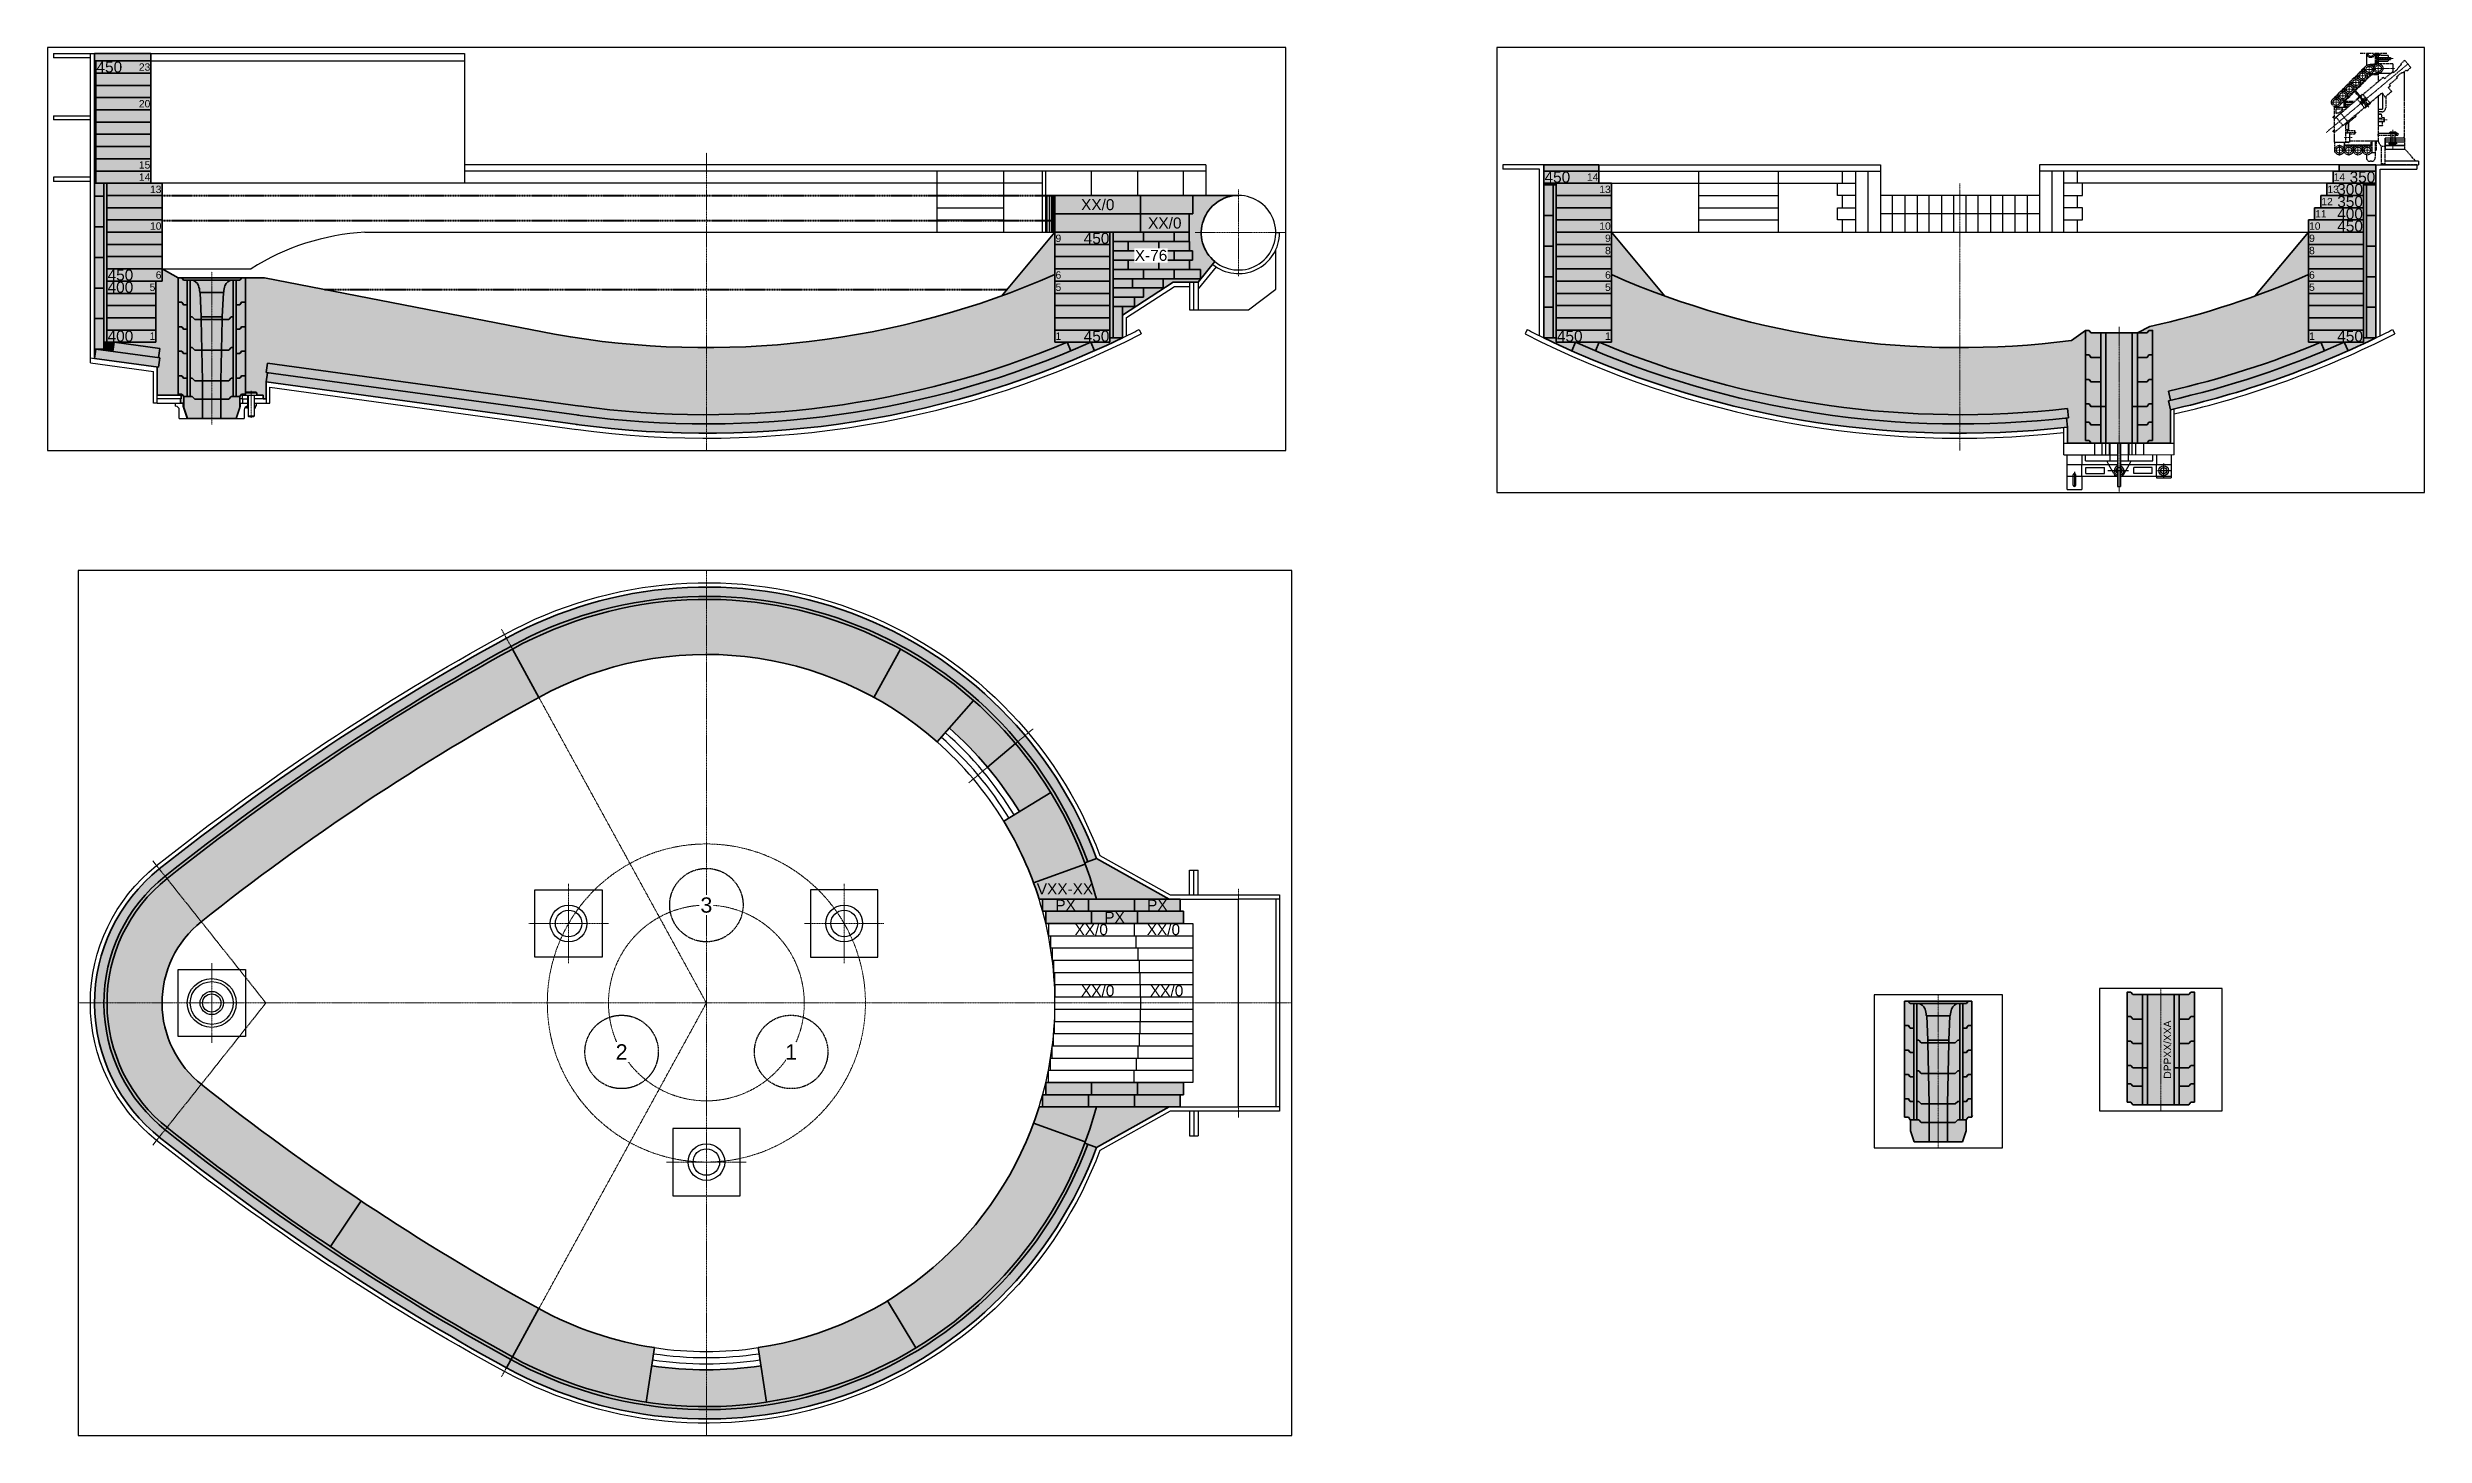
# Model space of a CAD drawing. Header units: millimetres. Extents: x 0 to 66028, y -12917 to 11698.
# Drawn here: x 21973 to 41400, y -12917 to -1572 of the extents above; entities that cross this region are included whole.
import ezdxf
from ezdxf.enums import TextEntityAlignment as Align

# ---------------------------------------------------------------- set-up
doc = ezdxf.new("R2010")
doc.units = ezdxf.units.MM
for name, pattern in [('AM_DIN_G_W050', [13.75, 9.75, -1.5, 1, -1.5]), ('PHANTOM', [63.50000000000001, 31.75, -6.35, 6.35, -6.35, 6.35, -6.35]), ('PHANTOM2', [31.750000000000004, 15.875, -3.175, 3.175, -3.175, 3.175, -3.175])]:
    doc.linetypes.add(name, pattern=pattern)
doc.layers.add('AM_VIEWS', color=1, linetype='Continuous', lineweight=25, plot=False)
for name, color, linetype, lineweight, true_color in [('BACKFILLING MIX', 5, 'Continuous', 25, 0x0000ff), ('BURNER AREA', 7, 'Continuous', 25, 0xffbf7f), ('DPP PURGING PLUGS', 7, 'Continuous', 25, 0xff7fff), ('DPP RAMMING MIX - LP', 7, 'Continuous', 25, 0x5f007f), ('DPP RAMMING MIX - UP', 7, 'Continuous', 25, 0x7f003f), ('DPP SURROUNDING BRICKS', 7, 'Continuous', 25, 0xbf7fff), ('HEARTH', 7, 'Continuous', 25, 0x939598), ('HEARTH BANKS', 7, 'Continuous', 25, 0x575757), ('HOTSPOT', 30, 'Continuous', 25, 0xff7f00), ('INSULATING FIBER', 1, 'Continuous', 25, 0xff0000), ('OLIVIA FILL', 7, 'Continuous', 25, 0x7fffbf), ('PERMANENT LINING', 7, 'Continuous', 25, 0xabab54), ('RAMMING MIX', 7, 'Continuous', 25, 0x007f1f), ('SLAG ZONE', 7, 'Continuous', 25, 0xff7f7f), ('TAPHOLE ANNULAR GAP MIX', 2, 'Continuous', 25, 0xffff00), ('TAPHOLE SET', 7, 'Continuous', 25, 0x7f5f3f), ('TAPHOLE SURROUNDING BRICKS', 7, 'Continuous', 25, 0x5291a5), ('WALL LOWER PART', 7, 'Continuous', 25, 0xffff7f), ('WALL UPPER PART', 7, 'Continuous', 25, 0x7fdfff)]:
    doc.layers.add(name, color=color, linetype=linetype, lineweight=lineweight, true_color=true_color)
for name, color, linetype, lineweight in [('Kontur_018', 4, 'Continuous', 25), ('Kontur_025', 3, 'Continuous', 25), ('Kontur_035', 2, 'Continuous', 35), ('Mitte_018', 4, 'AM_DIN_G_W050', 18), ('Mitte_025', 3, 'AM_DIN_G_W050', 25), ('Mitte_05', 1, 'AM_DIN_G_W050', 50)]:
    doc.layers.add(name, color=color, linetype=linetype, lineweight=lineweight)
for name, color, linetype in [('Text_2', 3, 'Continuous'), ('Text_3', 2, 'Continuous'), ('Text_5', 1, 'Continuous')]:
    doc.layers.add(name, color=color, linetype=linetype)
doc.styles.get("Standard").update_dxf_attribs({"font": 'arial.ttf'})

msp = doc.modelspace()

# ---------------------------------------------------------------- texts
at = {"layer": 'Text_2'}
for s, p in [('23', (22812.5600612163, -1731.110200878687)), ('20', (22812.5600612163, -2031.110200878687)), ('15', (22812.5600612163, -2531.110200878687)), ('14', (22812.5600612163, -2631.110200878687)), ('13', (22903.5600612163, -2731.116912132503)), ('14', (34648.34780376469, -2631.110200878686)), ('13', (34749.34780376469, -2731.116912132503)), ('10', (22903.5600612163, -3031.110200878685)), ('10', (34749.34780376469, -3031.110200878684)), ('9', (34749.34780376469, -3131.110200878684)), ('8', (34749.34780376469, -3231.110200878684)), ('6', (22903.5600612163, -3431.110200878685)), ('6', (34749.34780376469, -3431.110200878684)), ('5', (22853.5600612163, -3531.110200878685)), ('5', (34749.34780376469, -3531.110200878684)), ('1', (22853.5600612163, -3931.110200878685)), ('1', (34749.34780376469, -3931.110200878684))]:
    msp.add_text(s, height=60, dxfattribs=at).set_placement(p, align=Align.MIDDLE_RIGHT)
for s, p in [('13', (40607.34780376469, -2731.110200878684)), ('14', (40658.34780376469, -2631.110200878685)), ('11', (40507.34780376469, -2931.110200878684)), ('12', (40557.34780376469, -2831.110200878684)), ('9', (30211.5600612163, -3131.110200878684)), ('9', (40457.34780376469, -3131.110200878684)), ('10', (40457.34780376469, -3031.110200878684)), ('8', (40457.34780376469, -3231.110200878684)), ('6', (30211.5600612163, -3431.110200878684)), ('6', (40457.34780376469, -3431.110200878684)), ('5', (30211.5600612163, -3531.110200878684)), ('5', (40457.34780376469, -3531.110200878684)), ('1', (30211.5600612163, -3931.110200878684)), ('1', (40457.34780376467, -3931.110200878684))]:
    msp.add_text(s, height=60, dxfattribs=at).set_placement(p, align=Align.MIDDLE_LEFT)
msp.add_text('DPPXX/XXA', height=60, rotation=90, dxfattribs=at).set_placement((39299.74399765077, -9762.820005171903), align=Align.MIDDLE_CENTER)
at = {"layer": 'Text_3'}
for s, p in [('450', (22372.5600612163, -1731.110200878686)), ('450', (34208.34780376469, -2631.110200878687)), ('450', (22463.5600612163, -3431.110200878684)), ('400', (22463.5600612163, -3531.110200878684)), ('400', (22463.5600612163, -3931.110200878684)), ('450', (34309.34780376469, -3931.110200878685))]:
    msp.add_text(s, height=90, dxfattribs=at).set_placement(p, align=Align.MIDDLE_LEFT)
for s, p in [('300', (40897.34780376469, -2731.110200878685)), ('350', (40998.34780376469, -2631.110200878685)), ('400', (40897.34780376469, -2931.110200878685)), ('350', (40897.34780376469, -2831.110200878685)), ('450', (30651.5600612163, -3131.110200878685)), ('450', (40897.34780376469, -3031.110200878685)), ('450', (30651.5600612163, -3931.110200878685)), ('450', (40897.34780376469, -3931.110200878685))]:
    msp.add_text(s, height=90, dxfattribs=at).set_placement(p, align=Align.MIDDLE_RIGHT)
for s, p in [('XX/0', (30556.5600612163, -2856.116912132502)), ('XX/0', (31104.57264190466, -3006.110200878684)), ('VXX-XX', (30288.74065237401, -8449.108035732474)), ('PX', (30293.5689296757, -8581.684821480118)), ('PX', (31043.5689296757, -8581.684821480118)), ('XX/0', (30502.96718719992, -8781.684821480103)), ('PX', (30693.92036772058, -8681.68482148012)), ('XX/0', (31093.11931756678, -8781.684821480108)), ('XX/0', (30556.12127698822, -9281.684821480045)), ('XX/0', (31119.69636246093, -9281.684821480107))]:
    msp.add_text(s, height=90, dxfattribs=at).set_placement(p, align=Align.MIDDLE_CENTER)

# ---------------------------------------------------------------- blocks, each defined once
blk = doc.blocks.new('A$C1A2458C4')
at = {"layer": 'Kontur_035'}
for p, q in [((45.00006179464981, 199.9999784852571), (30.00006179464981, 219.9999784852571)), ((125.0000617946498, 199.9999784852571), (45.00006179464981, 199.9999784852571)), ((125.0000617946498, 199.9999784852571), (125.0000617946498, -2.151474291167688e-05)), ((505.0000617946498, 199.9999784852571), (425.0000617946498, 199.9999784852571)), ((425.0000617946498, 199.9999784852571), (425.0000617946498, -2.151474291167688e-05)), ((505.0000617946498, 199.9999784852571), (520.0000617946498, 219.9999784852571)), ((6.179464980959892e-05, 19.99997848525709), (31.00006179464981, 19.99997848525709)), ((46.00006179464981, -2.151474291167688e-05), (31.00006179464981, 19.99997848525709)), ((504.0000617946498, -2.151474291167688e-05), (519.0000617946498, 19.99997848525709)), ((519.0000617946498, 19.99997848525709), (550.0000617946498, 19.99997848525709))]:
    blk.add_line(p, q, dxfattribs=at)
for points in [[(30.00006179464981, 219.9999784852571), (6.179464980959892e-05, 219.9999784852571), (6.179464980959892e-05, 19.99997848525709)], [(550.0000617946498, 19.99997848525709), (550.0000617946498, 219.9999784852571), (520.0000617946498, 219.9999784852571)], [(46.00006179464981, -2.151474291167688e-05), (125.0000617946498, -2.151474291167688e-05)], [(425.0000617946498, -2.151474291167688e-05), (504.0000617946498, -2.151474291167688e-05)]]:
    blk.add_lwpolyline(points, dxfattribs=at)
blk = doc.blocks.new('A$C5D6B6A9F')
at = {"layer": 'Kontur_035'}
for p, q in [((0, 20), (31, 20)), ((45, 150), (30, 170)), ((46, 0), (31, 20)), ((125, 150.0000000000018), (45, 150)), ((125, 150), (125, 0)), ((505, 150), (425, 150.0000000000018)), ((425, 150), (425, 0)), ((504, 0), (519, 20)), ((505, 150), (520, 170)), ((519, 20), (550, 20))]:
    blk.add_line(p, q, dxfattribs=at)
for points in [[(30, 170), (0, 170), (0, 20)], [(46, 0), (125, 0)], [(425, 0), (504, 0)], [(550, 20), (550, 170), (520, 170)]]:
    blk.add_lwpolyline(points, dxfattribs=at)
blk = doc.blocks.new('A$C55D366C3')
at = {"layer": 'Kontur_018', "linetype": 'PHANTOM2'}
for p, q in [((269.965279885706, 786.2085105093156), (107.4708824860645, 623.7141131096523)), ((323.7053952558999, 839.948625879495), (269.965279885706, 786.2085105093156)), ((323.7053952559072, 732.468395139138), (369.3273654062432, 778.0903652894795)), ((328.4223699279391, 941.9999990529302), (328.4223699279464, 843.9531679977608)), ((421.9026045702194, 859.2568903862848), (346.3695543900903, 850.8450932844826)), ((354.7813514918889, 775.3120431043262), (430.3144016720544, 783.7238402061266)), ((369.3273654062432, 778.0903652894795), (424.2771128745517, 778.0903652894795)), ((371.9576215272828, 771.7403652894809), (371.95762152729, 778.0903652894795)), ((401.3593474635709, 911.4999973876093), (401.36438541385, 856.9696355757933)), ((401.4223699279537, 941.99999905293), (401.4223699279537, 911.4999973876093)), ((401.4223699279537, 911.4999973876093), (410.922369927961, 911.4999973876093)), ((410.922369927961, 911.4999973876093), (410.922369927961, 941.99999905293)), ((415.820249326076, 936.4999973876056), (410.922369927961, 936.4999973876074)), ((410.922369927961, 911.4999973876093), (410.9273094866512, 858.0346180809156)), ((415.820249326076, 859.4322946092998), (415.8202493260833, 941.9999990529302)), ((415.820249326076, 859.4322946092998), (425.3202493260833, 859.4322946092998)), ((424.2771128745517, 778.0903652894795), (424.2771128745517, 711.2128187591097)), ((425.3202493260833, 941.9999990529302), (425.3202493260833, 859.4322946092998)), ((442.6149143361472, 936.4999973876093), (425.3202493260833, 936.4999973876056)), ((505.8202493260833, 927.2842686417989), (425.3202493260833, 927.2842686417989)), ((425.3202493260833, 911.2999973943388), (525.3202493260833, 911.2999973943388)), ((425.3202493260833, 895.2999973943388), (525.3202493260833, 895.2999973943388)), ((425.3202493260833, 879.2842686417989), (505.8202493260833, 879.2842686418007)), ((544.1085031211478, 859.4903652962039), (425.3202493260833, 859.4903652962039)), ((428.2179326448531, 783.4903652962057), (530.1756256735534, 783.4903652962057)), ((442.6149143361545, 941.99999905293), (442.6149143361472, 936.4999973876093)), ((444.6149143361472, 938.4999973876093), (442.6149143361472, 936.4999973876093)), ((444.6149143361472, 941.99999905293), (444.6149143361472, 938.4999973876093)), ((476.0980612484418, 738.1139009321287), (541.7798328421122, 793.2274512514505)), ((505.8202493260833, 927.2842686417989), (505.8202493260833, 911.2999973943388)), ((505.8202493260833, 895.2999973943388), (505.8202493260833, 879.2842686418007)), ((525.3202493260833, 911.2999973943388), (525.3202493260833, 895.2999973943388)), ((548.6384079929412, 785.0537196753667), (541.7798328421122, 793.2274512514505)), ((544.1085031211478, 859.4903652962039), (544.1085031211478, 790.4522500804433)), ((570.5323318575029, 803.424903115143), (548.6384079929412, 785.0537196753667)), ((643.5179796452867, 886.8868209580523), (610.6770938484478, 859.3300457983951)), ((610.6770938484478, 859.3300457983951), (616.0973935415605, 852.8703841661936)), ((637.9223697587149, 794.0177108663211), (637.9223698069472, 262.0034215620781)), ((692.5078021513473, 828.5030239859025), (643.5179796452867, 886.8868209580523)), ((654.2466166614031, 807.4059104584394), (659.6669163545084, 800.9462488262416)), ((659.6669163545084, 800.9462488262416), (692.5078021513473, 828.5030239859025)), ((107.4708824860645, 623.7141131096523), (55.00481840501016, 571.2480490286052)), ((108.744933775175, 517.5079336584258), (367.4508326398864, 776.213832523119)), ((158.6771128745604, 558.4598566367404), (371.9576215273046, 771.7403652894809)), ((214.3344143797876, 680.4944612635318), (217.9913460101088, 676.8375296332251)), ((214.3572999821263, 680.7360803850952), (218.2329651316613, 676.8604152355347)), ((216.2251645155411, 624.988164398781), (269.965279885706, 678.7282797689604)), ((294.7674535605329, 560.8224047798922), (233.7533902120413, 633.5361339742249)), ((237.1249773295713, 636.907721091753), (348.4422452950312, 504.2449670761471)), ((302.0448757701597, 566.9288870719156), (240.496564447094, 640.2793082092812)), ((250.8060659207913, 573.9315198067652), (270.1486881095334, 590.161906951349)), ((254.3671092784425, 569.687633591886), (300.3297758655754, 608.2548901730788)), ((321.3874979589091, 583.1592742164994), (275.4248313717762, 544.5920176353084)), ((277.4261103191602, 596.2683892433706), (296.7687325079169, 612.4987763879581)), ((296.7687325079169, 612.4987763879581), (327.8153740557827, 575.4988297853106)), ((467.9330908307456, 747.8445337608409), (300.8449466181264, 607.6409335779335)), ((357.9997395418686, 539.5265037770914), (454.4884805162073, 620.4901707414228)), ((371.9576215272828, 771.7403652894809), (367.4508326398864, 776.213832523119)), ((371.9576215273046, 771.7403652894809), (424.2771128745517, 771.7403652894809)), ((424.2771128745517, 595.1398232959418), (424.2771128745517, 229.3499973876078)), ((456.4440641167748, 614.1596536891902), (446.9440640762332, 614.1596536891902)), ((454.4884805162073, 620.4901707414228), (482.1549999019117, 587.5184968689337)), ((464.3634955755406, 498.4597903781196), (464.3634955755406, 604.4597903781178)), ((476.0980612484418, 738.1139009321287), (467.9330908307456, 747.8445337608409)), ((535.7781109202406, 632.5136295469911), (482.1549999019117, 587.5184968689337)), ((486.5634955755449, 591.2176639627196), (486.5634955755449, 498.4597903781196)), ((508.1115915345363, 665.4853034194803), (525.0878837544878, 679.730103959997)), ((535.7781109202406, 632.5136295469911), (508.1115915345363, 665.4853034194803)), ((516.9229133367917, 689.4607367887093), (582.6046849304621, 744.5742871080274)), ((525.0878837544878, 679.730103959997), (516.9229133367917, 689.4607367887093)), ((575.7461097796331, 752.7480186841112), (597.6400336441875, 771.119202123884)), ((582.6046849304621, 744.5742871080274), (575.7461097796331, 752.7480186841112)), ((56.60211287455604, 416.5471826749581), (56.60211287455604, 426.5471826749581)), ((66.60211287455604, 426.5471826749581), (56.60211287455604, 426.5471826749581)), ((66.60211287455604, 416.5471826749581), (56.60211287455604, 416.5471826749581)), ((66.60211287455604, 503.8598566367418), (66.60211287455604, 219.9348566367389)), ((66.60211287455604, 503.8598566367418), (158.6771128745604, 503.8598566367418)), ((66.60211287455604, 409.1838738874849), (81.6594432934944, 421.8184742885333)), ((79.30211287455313, 486.1598566367411), (79.30211287455313, 459.6473566367404)), ((80.2131711717011, 423.5420742855549), (179.7989487771702, 507.1044635448034)), ((138.3854498483415, 354.2150521832937), (80.2131711717011, 423.5420742855549)), ((254.8822800309936, 569.0736769967443), (80.72191404814657, 422.9357781348426)), ((84.30211287456041, 491.1598566367411), (131.0161171502114, 491.1598566367411)), ((100.9191579617618, 454.6473566367404), (84.30211287455313, 454.6473566367404)), ((134.2300551986482, 482.3296344211467), (100.9191579617618, 454.3784728354894)), ((100.9191579617618, 454.3784728354894), (100.9191579617618, 454.6473566367404)), ((176.9449735709641, 387.6035164280147), (119.7901806472146, 455.717946228855)), ((137.8767069718961, 354.8213483340005), (312.0370729547285, 500.9592471958968)), ((237.9712274538033, 437.7774414425348), (138.3854498483415, 354.2150521832937)), ((145.977112874556, 507.3499973876078), (145.977112874556, 554.7401127577887)), ((145.977112874556, 507.3499973876078), (158.6771128745604, 507.3499973876078)), ((158.6771128745604, 507.3499973876078), (158.6771128745604, 567.440112757793)), ((158.6771128745604, 553.2798566367401), (232.6771128745531, 553.2798566367401)), ((218.7795107835555, 538.7798566367419), (158.6771128745604, 538.7798566367401)), ((201.4990836909419, 524.2798566367419), (158.6771128745604, 524.2798566367401)), ((160.8203872164377, 359.5781871831077), (244.5999746786983, 429.8776081228734)), ((173.1702015522751, 515.0042968644684), (161.4423727083704, 505.1634800070333)), ((173.1702015522751, 515.0042968644684), (180.3076916536156, 506.4981673940911)), ((232.6771128745531, 553.2798566367401), (234.2205459561956, 551.7364235550995)), ((232.6771128745531, 553.2798566367401), (232.6771128745531, 550.4413294255482)), ((244.5999746786983, 429.8776081228734), (237.4624845773578, 438.3837375932471)), ((250.8060659207913, 573.9315198067652), (281.8527074686426, 536.9315732041177)), ((327.8153740557827, 575.4988297853106), (281.8527074686426, 536.9315732041177)), ((331.0293121042123, 571.6686075697162), (285.0666455170722, 533.1013509885233)), ((316.1132870649308, 496.1014043858777), (285.0666455170722, 533.1013509885233)), ((337.4571882010787, 564.0081631385256), (291.4945216139458, 525.4409065573327)), ((300.0045121578951, 545.6357093774113), (296.7905741094582, 549.4659315930057)), ((328.9299545937829, 511.1637094370581), (306.4323882547615, 537.9752649462189)), ((327.4901103480879, 512.8796489896431), (312.5522437072723, 500.3452906007569)), ((312.8775074149598, 562.9644713964226), (316.0914454633894, 559.1342491808282)), ((362.0759536520782, 534.6686609670687), (316.1132870649308, 496.1014043858777)), ((322.5193215602558, 551.4738047496394), (345.0168878992918, 524.6622492404731)), ((345.0168878992845, 524.6622492404749), (328.9299545937829, 511.1637094370581)), ((362.0759536520782, 534.6686609670687), (331.0293121042123, 571.6686075697162)), ((358.5149102944124, 538.9125471819498), (343.5770436535895, 526.3781887930636)), ((424.2771128745517, 488.5597903781181), (454.4634955755464, 488.5597903781181)), ((454.4634955755464, 466.3597903781174), (424.2771128745517, 466.3597903781174)), ((451.2583575061217, 445.2066649200151), (424.2771128745517, 445.2066649200151)), ((474.4223699279464, 386.4999973876165), (474.4223699279464, 416.4999973876165)), ((56.60211287455604, 302.2471826749552), (56.60211287455604, 312.2471826749552)), ((66.60211287455604, 312.2471826749552), (56.60211287455604, 312.2471826749552)), ((66.60211287455604, 302.2471826749552), (56.60211287455604, 302.2471826749552)), ((136.9391777265482, 355.9386521803081), (66.60211287455604, 296.9188470049139)), ((69.97711287454877, 152.9999973876093), (69.97711287454877, 215.2062865568969)), ((183.0771128745546, 214.9348566367389), (71.60211287455604, 214.9348566367389)), ((145.9771128745488, 214.9348566367407), (145.977112874556, 152.9999973876093)), ((145.977112874556, 197.3499973876078), (367.4903163101626, 197.3499973876078)), ((158.6771128745604, 354.981920524393), (158.6771128745604, 219.9348566367389)), ((158.6771128745604, 294.3098566367389), (189.4271128745604, 294.3098566367389)), ((189.4271128745604, 218.1098566367382), (158.6771128745604, 218.1098566367382)), ((183.0771128745546, 319.7098566367404), (163.6771128745604, 319.7098566367404)), ((171.3771128745575, 319.7098566367404), (171.3771128745575, 294.3098566367389)), ((171.3771128745575, 313.2798566367401), (232.6771128745531, 313.2798566367401)), ((183.0771128745546, 319.7098566367404), (183.0771128745546, 378.2537974740499)), ((183.0771128745546, 319.7098566367404), (184.0771128745546, 320.7098566367404)), ((183.0771128745546, 218.1098566367382), (183.0771128745546, 214.9348566367389)), ((183.0771128745546, 214.9348566367389), (184.0771128745546, 215.9348566367389)), ((184.0771128745546, 320.7098566367404), (184.0771128745546, 379.0928971052253)), ((184.0771128745546, 218.1098566367382), (184.0771128745546, 215.9348566367389)), ((190.4271128745604, 293.3098566367389), (189.4271128745604, 294.3098566367389)), ((189.4271128745604, 294.3098566367389), (189.4271128745604, 218.1098566367418)), ((189.4271128745604, 218.1098566367418), (190.4271128745604, 219.1098566367418)), ((190.4271128745604, 293.3098566367389), (190.4271128745604, 219.1098566367418)), ((232.6771128745531, 284.2798566367401), (190.4271128745604, 284.2798566367401)), ((190.4271128745531, 229.3499973876078), (424.2771128745517, 229.3499973876078)), ((232.6771128745531, 313.2798566367401), (237.6771128745531, 308.2798566367401)), ((232.6771128745531, 313.2798566367401), (232.6771128745531, 284.2798566367401)), ((237.6771128745531, 289.2798566367401), (232.6771128745531, 284.2798566367401)), ((237.6771128745531, 289.2798566367401), (237.6771128745531, 308.2798566367401)), ((367.4903163101626, 190.9999973876093), (367.4903163101626, 229.3499973876078)), ((374.377112874572, 229.3499973876078), (374.377112874572, 152.9999973876093)), ((401.4223699279537, 229.3499973876078), (401.4223699279464, 91.99999739110353)), ((410.9853923923438, 152.9999973876093), (410.9853923923438, 229.3499973876078)), ((483.4223702409581, 31.99999905293225), (483.4223702409436, 251.9999990625238)), ((483.4223702409436, 236.9999990625238), (643.4223702409436, 236.9999990625238)), ((483.4223702409436, 221.9999990625238), (643.4223702409436, 221.9999990625238)), ((522.9223699279537, 299.9999990625256), (520.9223699279537, 297.9999990625256)), ((520.9223699279537, 291.9999990625256), (520.9223699279537, 297.9999990625256)), ((570.9223699279537, 297.9999990625256), (520.9223699279537, 297.9999990625256)), ((568.9223699279537, 299.9999990625256), (522.9223699279537, 299.9999990625256)), ((525.9223699279391, 251.9999990625238), (525.9223699279391, 221.9999990625238)), ((528.4223699279537, 291.9999990625256), (528.4223699279537, 210.9999990625238)), ((528.4223699279537, 194.9999990625256), (528.4223699279537, 205.9999990625256)), ((563.4223699279537, 194.9999990625238), (528.4223699279537, 194.9999990625256)), ((528.4223699279537, 194.9999990625256), (531.3091212739018, 189.9999990625256)), ((555.4618085654365, 201.9999990625256), (536.3829312904636, 201.9999990625256)), ((563.4223699279537, 194.9999990625238), (560.5356185820056, 189.9999990625256)), ((563.4223699279537, 210.9999990625238), (563.4223699279537, 291.9999990625256)), ((563.4223699279537, 194.9999990625256), (563.4223699279537, 205.9999990625256)), ((565.9223699279391, 251.9999990625238), (565.9223699279391, 221.9999990625238)), ((570.9223699279537, 297.9999990625256), (568.9223699279537, 299.9999990625256)), ((570.9223699279537, 297.9999990625256), (570.9223699279537, 271.9999990625238)), ((367.4903163101626, 190.9999973876093), (145.977112874556, 190.9999973876093)), ((146.0771128745546, 152.9999973876093), (146.0771128745546, 190.9999973876093)), ((222.0771128745619, 190.9999973876093), (222.0771128745619, 152.9999973876093)), ((222.1771128745604, 152.9999973876093), (222.1771128745604, 190.9999973876093)), ((298.1771128745459, 190.9999973876093), (298.1771128745459, 152.9999973876093)), ((298.2771128745517, 152.9999973876093), (298.2771128745517, 190.9999973876093)), ((328.4223699279464, 115.8206615511135), (328.4223699279464, 91.99999739110353)), ((371.4223699279464, 61.99999739110353), (358.4223699279464, 61.99999739110353)), ((369.7435139377994, 134.9999973911035), (401.4223699279464, 134.9999973911035)), ((410.9853923923438, 152.9999973876093), (401.4223699279537, 152.9999973876093)), ((453.4223702409581, 31.99999905293225), (453.4223702409436, 181.9999999212778)), ((483.4223702409436, 181.9999999212923), (453.4223702409436, 181.9999999212778)), ((483.4223702409436, 41.99999992127778), (453.4223702409436, 41.99999992127778)), ((741.4223702409363, 31.99999905293225), (453.4223702409581, 31.99999905293225)), ((753.4223697245834, 61.99999992905941), (483.4223702409436, 61.99999992127778)), ((560.5356185820056, 189.9999990625256), (531.3091212739018, 189.9999990625256)), ((733.4223702409436, 61.99999992127778), (643.4223702409436, 161.9999999212778)), ((741.4223702409436, 31.99999905293225), (753.4223697271154, 31.99999905293225)), ((753.4223697245834, 61.99999992905941), (753.4223697271154, 31.99999905293043))]:
    blk.add_line(p, q, dxfattribs=at)
for points in [[(424.2771128745517, 449.9566649200151), (450.8405334320414, 449.9566649200151), (454.2232958538734, 411.4999973876165), (424.2771128745517, 411.4999973876165)], [(424.2771128745517, 386.4999973876165), (474.4223699279464, 386.4999973876165), (476.4223699279464, 388.4999973876165), (476.4223699279464, 414.4999973876165), (474.4223699279464, 416.4999973876165), (453.7834810390632, 416.4999973876165)], [(456.4223699279464, 386.4999973876165), (459.4855988406343, 351.6759213276055), (424.2771128745517, 351.6759213276055)]]:
    blk.add_lwpolyline(points, dxfattribs=at)
for points in [[(585.9223699279464, 271.9999990625238), (424.2771128745517, 271.9999990625238), (424.2771128745517, 291.9999990625256), (585.9223699279464, 291.9999990625256)], [(483.4223702409436, 191.9999999212778), (643.4223702409436, 191.9999999212778), (643.4223702409436, 251.9999990625238), (483.4223702409436, 251.9999990625238)], [(578.9223699279537, 205.9999990625256), (578.9223699279537, 210.9999990625238), (512.9223699279537, 210.9999990625256), (512.9223699279537, 205.9999990625256)], [(483.4223702409436, 161.9999999212778), (643.4223702409436, 161.9999999212778), (643.4223702409436, 191.9999999212778), (483.4223702409436, 191.9999999212778)]]:
    blk.add_lwpolyline(points, close=True, dxfattribs=at)
for centre, radius in [((296.8353375707884, 759.3384528242259), 37.99999999999999), ((296.8353375707884, 759.3384528242259), 25.29999999999999), ((305.3750924760752, 804.5388132891367), 8.000000000000007), ((350.5754529409896, 813.0785681944035), 38), ((350.5754529409896, 813.0785681944035), 25.3), ((385.4727845666057, 843.0481568704308), 8.000000000000007), ((426.1085031211551, 821.4903652962039), 37.99999999999999), ((426.1085031211551, 821.4903652962039), 25.3), ((90.41463099534303, 589.5783518084263), 7.999999999999998), ((135.6149914602574, 598.1181067136913), 37.99999999999997), ((135.6149914602574, 598.1181067136913), 25.3), ((144.1547463655443, 643.3184671786039), 8.000000000000007), ((189.3551068304587, 651.8582220838707), 37.99999999999999), ((189.3551068304587, 651.8582220838707), 25.3), ((197.8948617357091, 697.0585825487833), 7.999999999999998), ((243.0952222006235, 705.5983374540501), 38), ((243.0952222006235, 705.5983374540501), 25.3), ((251.634977105874, 750.7986979189609), 7.999999999999998), ((81.87487609009258, 544.3779913435155), 37.99999999999999), ((81.87487609009258, 544.3779913435155), 25.3), ((545.9223699279537, 201.9999990625256), 3.999999999999999), ((107.9771128745633, 152.9999973876093), 37.99999999999997), ((107.9771128745633, 152.9999973876093), 25.29999999999999), ((184.0771128745473, 152.9999973876093), 37.99999999999997), ((184.0771128745473, 152.9999973876093), 25.29999999999999), ((260.1771128745531, 152.9999973876093), 37.99999999999997), ((260.1771128745531, 152.9999973876093), 25.29999999999999), ((336.277112874559, 152.9999973876093), 37.99999999999997), ((336.277112874559, 152.9999973876093), 25.29999999999999)]:
    blk.add_circle(centre, radius, dxfattribs=at)
for centre, radius, start, end in [((364.9223699279464, 948.4999973911035), 36.49999999999999, 190.2580701345235, 349.7419298654764), ((364.9223699279464, 948.4999973911035), 26.96999999999999, 193.9460684971973, 346.0539315028027), ((511.2614269764745, 874.0612169434153), 92.2091589629909, 309.9999999999559, 328.0563865457884), ((667.7531306190067, 776.4883586389278), 92.20915896299185, 124.0697548928724, 148.0563865457884), ((656.9109385252159, 700.4828882956117), 92.20915896299033, 111.9436134546154, 129.9999999999559), ((587.9949303409157, 871.54048035919), 92.20915896299199, 291.9436134546154, 315.9302451073224), ((454.4634955755464, 604.4597903781178), 9.900000000000018, 0, 78.4596826914366), ((84.30211287455313, 486.1598566367411), 5.000000000000004, 90, 180), ((84.30211287455313, 459.6473566367404), 4.999999999999893, 180, 270), ((131.0161171502114, 486.1598566367411), 5.000000000000403, 309.9999999999559, 90), ((157.5856470502476, 509.759746665748), 6.000000000000156, 280.4810882711972, 309.9999999999559), ((454.4634955755464, 498.4597903781196), 32.10000000000001, 270, 0), ((454.4634955755464, 498.4597903781196), 9.900000000000018, 270, 0), ((71.60211287455604, 219.9348566367389), 4.999999999999893, 180, 270), ((153.6771128745604, 219.9348566367389), 5.000000000000004, 270, 0), ((164.6771128745531, 354.981920524393), 6.000000000000044, 129.9999999999559, 180), ((163.6771128745604, 314.7098566367404), 5.000000000000031, 90, 180), ((163.6771128745604, 299.3098566367389), 4.999999999999893, 180, 270), ((528.4223698604401, 261.9999988183499), 109.5, 198.9995834837116, 226.7697792109588), ((528.4223698604401, 261.9999988183499), 109.5, 354.7602081569597, 0), ((358.4223699279464, 91.99999739110353), 29.99999999999999, 180, 270), ((371.4223699279464, 91.99999739110353), 29.99999999999999, 270, 0)]:
    blk.add_arc(centre, radius, start, end, dxfattribs=at)
at = {"layer": 'Kontur_018', "linetype": 'PHANTOM2', "extrusion": (0, 0, -1)}
blk.add_ellipse((161.9450857013944, 214.3098566093886), major_axis=(-4.133986386530619, 2.812500053182428), ratio=0.8655659874623053, start_param=0, end_param=0.3330366270444766, dxfattribs=at)
at = {"layer": 'Mitte_018'}
for p, q in [((668.012890898317, 857.6949224719774), (1.335098204435781e-05, 297.1655633003411)), ((296.8353375707884, 716.1912923665968), (296.8353375707884, 802.485613281855)), ((307.4282924833606, 813.0785681944035), (393.7226133986187, 813.0785681944035)), ((350.5754529409896, 769.9314077367744), (350.5754529409896, 856.2257286520326)), ((378.870537019684, 821.4903652962039), (560.3342021271092, 821.4903652962039)), ((546.5932916827296, 903.2999973943388), (410.9817329233556, 903.2999973943388)), ((426.1085031211551, 774.2523991947382), (426.1085031211551, 868.7283313976714)), ((81.87487609009258, 501.2308308858865), (81.87487609009258, 587.5251518011446)), ((92.46783100262837, 598.1181067136913), (178.7621519178865, 598.1181067136913)), ((135.6149914602574, 554.9709462560622), (135.6149914602574, 641.2652671713204)), ((146.2079463728296, 651.8582220838707), (232.5022672880878, 651.8582220838707)), ((189.3551068304587, 608.7110616262416), (189.3551068304587, 695.0053825414998)), ((199.9480617429945, 705.5983374540501), (286.2423826582526, 705.5983374540501)), ((243.0952222006235, 662.451176996421), (243.0952222006235, 748.7454979116792)), ((253.6881771131593, 759.3384528242259), (339.9824980284175, 759.3384528242259)), ((38.72771563246351, 544.3779913435155), (125.0220365477217, 544.3779913435155)), ((499.6205970685915, 401.4999973876165), (424.2771128745517, 401.4999973876165)), ((107.9771128745633, 109.8528369299802), (107.9771128745633, 196.1471578452383)), ((213.5300002264557, 256.2098566367404), (147.2667355818849, 256.2098566367404)), ((246.4802338012378, 298.7798566367401), (171.3771128745575, 298.7798566367401)), ((184.0771128745473, 109.8528369299802), (184.0771128745473, 196.1471578452383)), ((260.1771128745531, 109.8528369299802), (260.1771128745531, 196.1471578452383)), ((336.277112874559, 109.8528369299802), (336.277112874559, 196.1471578452383)), ((545.9223699279391, 319.8806073868545), (545.9223699279391, 155.0981102251626)), ((64.82995241693425, 152.9999973876093), (379.424273332188, 152.9999973876093))]:
    blk.add_line(p, q, dxfattribs=at)

# ---------------------------------------------------------------- hatches: boundary and pattern name
at = {"layer": 'BACKFILLING MIX'}
h = msp.add_hatch(color=256, dxfattribs=at)
h.dxf.hatch_style = 2
h.paths.add_polyline_path([(22458.5600612163, -3181.110200878685), (22458.5600612163, -3081.110200878685), (22458.5600612163, -2981.110200878685), (22458.5600612163, -2881.110200878685), (22458.5600612163, -2681.110200878687), (22433.56006121631, -2681.110200878687), (22433.56006121631, -2909.289280608659), (22433.56006121631, -3037.4616490848), (22433.56006121631, -3287.461649084796), (22433.56006121631, -3537.461649084798), (22433.56006121631, -3787.4616490848), (22433.5600612163, -3981.110200878685), (22458.5600612163, -3981.110200878685), (22458.5600612163, -3881.110200878685), (22458.5600612163, -3781.110200878685), (22458.5600612163, -3681.110200878685), (22458.5600612163, -3581.110200878685), (22458.5600612163, -3481.110200878685), (22458.5600612163, -3381.110200878685), (22458.5600612163, -3281.110200878685)])
h = msp.add_hatch(color=256, dxfattribs=at)
h.dxf.hatch_style = 2
h.paths.add_polyline_path([(34304.34780376469, -2881.110200878685), (34304.34780376469, -2694.806205966917), (34279.34780376469, -2694.806205966917), (34279.34780376469, -2944.806205966916), (34279.34780376469, -3194.806205966914), (34279.34780376469, -3444.806205966912), (34279.34780376469, -3694.80620596691), (34279.34780376469, -3944.806205966908), (34304.34780376469, -3944.806205966908), (34304.34780376469, -3881.110200878685), (34304.34780376469, -3781.110200878685), (34304.34780376469, -3681.110200878685), (34304.34780376469, -3581.110200878685), (34304.34780376469, -3481.110200878685), (34304.34780376469, -3381.110200878685), (34304.34780376469, -3281.110200878685), (34304.34780376469, -3181.110200878685), (34304.34780376469, -3081.110200878685), (34304.34780376469, -2981.110200878685)])
h = msp.add_hatch(color=256, dxfattribs=at)
h.dxf.hatch_style = 2
h.paths.add_polyline_path([(40902.34780376469, -2881.110200878685), (40902.34780376469, -2694.806205966917), (40927.34780376468, -2694.806205966917), (40927.34780376468, -2944.806205966916), (40927.34780376468, -3194.806205966914), (40927.34780376468, -3444.806205966912), (40927.34780376468, -3694.80620596691), (40927.34780376468, -3944.806205966909), (40902.34780376469, -3944.806205966909), (40902.34780376469, -3881.110200878685), (40902.34780376469, -3781.110200878685), (40902.34780376469, -3681.110200878685), (40902.34780376469, -3581.110200878685), (40902.34780376469, -3481.110200878685), (40902.34780376469, -3381.110200878685), (40902.34780376469, -3281.110200878685), (40902.34780376469, -3181.110200878685), (40902.34780376469, -3081.110200878685), (40902.34780376469, -2981.110200878685)])
h = msp.add_hatch(color=256, dxfattribs=at)
h.dxf.hatch_style = 2
h.paths.add_polyline_path([(30681.56006121631, -3689.110200878656), (30681.5600612163, -3613.11020087866), (30681.56006121631, -3081.110200878684), (30656.5600612163, -3081.110200878684), (30656.5600612163, -3181.110200878685), (30656.5600612163, -3281.110200878685), (30656.5600612163, -3381.110200878685), (30656.5600612163, -3481.110200878685), (30656.5600612163, -3581.110200878685), (30656.5600612163, -3681.110200878685), (30656.5600612163, -3781.110200878685), (30656.5600612163, -3881.110200878685), (30656.5600612163, -3944.80620596691), (30681.5600612163, -3944.80620596691)])
h = msp.add_hatch(color=256, dxfattribs=at)
h.dxf.hatch_style = 2
h.paths.add_polyline_path([(22948.98300027667, -8365.021584944918), (22933.42147100504, -8345.455317883263, 0.2285893711791369), (22433.5600612163, -9381.684821480118), (22458.5600612163, -9381.684821480118, -0.2285893711792085)])
h.paths.add_polyline_path([(25772.09322162315, -6488.642149730356), (25760.07757342399, -6466.71900672009, 0.04266508979177508), (22933.42147100503, -8345.455317883256), (22948.98300027667, -8365.021584944916, -0.0426651029513539)])
h.paths.add_polyline_path([(27357.5600612163, -6082.684821480118), (27357.5600612163, -6057.684821480119, 0.1259919517822538), (25760.08214956816, -6466.716498874144), (25772.09687513711, -6488.640147509867, -0.1259919517822538)])
h.paths.add_polyline_path([(27357.5600612163, -6057.684821480119), (27357.5600612163, -6082.684821480118, -0.1259919517822545), (28943.0232472955, -6488.640147509872), (28955.03797286445, -6466.716498874149, 0.1259919517822545)])
h.paths.add_polyline_path([(28955.03797286445, -6466.716498874149), (28943.0232472955, -6488.640147509873, -0.1805664422306886), (30450.96605165574, -8235.281586002573), (30474.40804915832, -8226.594080429084, 0.1805664422306885)])
h = msp.add_hatch(color=256, dxfattribs=at)
h.dxf.hatch_style = 2
h.paths.add_polyline_path([(22948.98300027667, -10398.34805801532), (22933.42147100504, -10417.91432507697, -0.2285893711791369), (22433.5600612163, -9381.684821480118), (22458.5600612163, -9381.684821480118, 0.2285893711792085)])
h.paths.add_polyline_path([(25772.09322162315, -12274.72749322988), (25760.07757342399, -12296.65063624015, -0.04266508979177508), (22933.42147100503, -10417.91432507698), (22948.98300027667, -10398.34805801532, 0.0426651029513539)])
h.paths.add_polyline_path([(27357.5600612163, -12680.68482148012), (27357.5600612163, -12705.68482148012, -0.1259919517822538), (25760.08214956816, -12296.65314408609), (25772.09687513711, -12274.72949545037, 0.1259919517822538)])
h.paths.add_polyline_path([(27357.5600612163, -12705.68482148012), (27357.5600612163, -12680.68482148012, 0.1259919517822545), (28943.0232472955, -12274.72949545036), (28955.03797286445, -12296.65314408609, -0.1259919517822545)])
h.paths.add_polyline_path([(28955.03797286445, -12296.65314408609), (28943.0232472955, -12274.72949545036, 0.1805664422306886), (30450.96605165574, -10528.08805695766), (30474.40804915832, -10536.77556253115, -0.1805664422306885)])
at = {"layer": 'BURNER AREA'}
h = msp.add_hatch(color=256, dxfattribs=at)
h.dxf.hatch_style = 2
h.paths.add_polyline_path([(40902.34780376469, -3081.110200878685), (40452.34780376469, -3081.110200878685), (40452.34780376469, -3181.110200878685), (40902.34780376469, -3181.110200878685)])
h.paths.add_polyline_path([(40902.34780376469, -2981.110200878685), (40502.34780376469, -2981.110200878685), (40452.34780376469, -2981.110200878685), (40452.34780376469, -3081.110200878685), (40902.34780376469, -3081.110200878685)])
h.paths.add_polyline_path([(40902.34780376469, -2881.110200878685), (40502.34780376469, -2881.110200878685), (40502.34780376469, -2981.110200878685), (40902.34780376469, -2981.110200878685)])
h.paths.add_polyline_path([(40902.34780376469, -2781.110200878685), (40552.34780376469, -2781.110200878685), (40552.34780376469, -2881.110200878685), (40902.34780376469, -2881.110200878685)])
h.paths.add_polyline_path([(40902.34780376469, -2681.110200878685), (40602.34780376469, -2681.110200878685), (40602.34780376469, -2781.110200878685), (40902.34780376469, -2781.110200878685)])
h.paths.add_polyline_path([(41003.34780376469, -2581.110200878685), (40653.34780376469, -2581.110200878685), (40653.34780376469, -2681.110200878685), (40902.34780376469, -2681.110200878685), (41003.34780376469, -2681.110200878685)])
h = msp.add_hatch(color=256, dxfattribs=at)
h.dxf.hatch_style = 2
edge = h.paths.add_edge_path()
edge.add_arc((27357.56006120815, -9381.684821477202), 2999.000000004703, 402.8560347772316, 405.7120695544562)
edge.add_line((29451.65531705123, -7234.881137046856), (29661.13466908588, -7020.129184620008))
edge.add_arc((27357.56006121202, -9381.68482147337), 3298.999999999259, 402.8560347772283, 405.71206955445814, ccw=False)
edge.add_line((29775.94158195442, -7137.841729782956), (29556.02207415724, -7341.889297987648))
edge = h.paths.add_edge_path()
edge.add_arc((27357.56006121208, -9381.684821473164), 2998.999999999067, 405.7120695544563, 408.5681043316864)
edge.add_line((29342.08634582924, -7133.206130078021), (29540.60514722481, -6908.283286657294))
edge.add_arc((27357.56006121245, -9381.6848214728), 3298.999999998547, 405.7120695544566, 408.5681043316871, ccw=False)
edge.add_line((29661.13466908588, -7020.129184620009), (29451.65531705123, -7234.881137046855))
edge = h.paths.add_edge_path()
edge.add_arc((27357.56006120991, -9381.68482147531), 2999.000000002121, 400.0000000000009, 402.856034777228)
edge.add_line((29556.02207415724, -7341.889297987645), (29775.94158195442, -7137.841729782955))
edge.add_arc((27357.56006121134, -9381.684821474026), 3299.000000000198, 399.9999999999997, 402.8560347772286, ccw=False)
edge.add_line((29884.74067906101, -7261.128497118019), (29654.92734612532, -7453.964780023977))
edge = h.paths.add_edge_path()
edge.add_arc((27357.56006120981, -9381.684821475186), 2999.000000002122, 397.1439652227708, 399.9999999999978)
edge.add_line((29654.92734612532, -7453.964780023975), (29884.74067906101, -7261.128497118017))
edge.add_arc((27357.56006121132, -9381.684821473997), 3299.000000000199, 397.1439652227702, 399.9999999999991, ccw=False)
edge.add_line((29987.26167843202, -7389.683213947506), (29748.12542951836, -7570.829161888674))
edge = h.paths.add_edge_path()
edge.add_arc((27357.56006121004, -9381.68482147492), 2999.000000001776, 394.287930445542, 397.1439652227694)
edge.add_line((29748.12542951837, -7570.829161888674), (29987.26167843203, -7389.683213947506))
edge.add_arc((27357.56006120733, -9381.684821476842), 3299.000000005095, 394.2879304455429, 397.1439652227677, ccw=False)
edge.add_line((30083.2498943321, -7523.186520795918), (29835.38479886797, -7692.192125586274))
edge = h.paths.add_edge_path()
edge.add_arc((27357.56006121229, -9381.684821473415), 2998.999999999066, 391.4318956683123, 394.2879304455425)
edge.add_line((29835.38479886797, -7692.192125586274), (30083.2498943321, -7523.186520795921))
edge.add_arc((27357.56006121272, -9381.68482147312), 3298.999999998546, 391.4318956683117, 394.2879304455422, ccw=False)
edge.add_line((30172.46686996215, -7661.306764752308), (29916.48868183691, -7817.752177609678))
h = msp.add_hatch(color=256, dxfattribs=at)
h.dxf.hatch_style = 2
edge = h.paths.add_edge_path()
edge.add_arc((27357.56006121591, -9381.684821475426), 2999.000000004703, 272.8560347772322, 275.7120695544568)
edge.add_line((27656.04861018186, -12365.79366435707), (27685.90741801436, -12664.30405210735))
edge.add_arc((27357.56006121635, -9381.684821480856), 3298.999999999259, 272.8560347772289, 275.7120695544587, ccw=False)
edge.add_line((27521.93791580863, -12676.58708420653), (27506.98994479387, -12376.95971869639))
edge = h.paths.add_edge_path()
edge.add_arc((27357.56006121647, -9381.684821481038), 2998.999999999067, 275.7120695544569, 278.568104331687)
edge.add_line((27804.36576138201, -12347.21439750856), (27849.06122988808, -12643.86623905859))
edge.add_arc((27357.56006121651, -9381.684821481555), 3298.999999998547, 275.71206955445723, 278.56810433168766, ccw=False)
edge.add_line((27685.90741801436, -12664.30405210735), (27656.04861018186, -12365.79366435707))
edge = h.paths.add_edge_path()
edge.add_arc((27357.56006121622, -9381.684821477997), 2999.000000002121, 270.0000000000015, 272.8560347772286)
edge.add_line((27506.98994479387, -12376.9597186964), (27521.93791580863, -12676.58708420653))
edge.add_arc((27357.56006121629, -9381.684821479917), 3299.000000000198, 270.0000000000003, 272.8560347772292, ccw=False)
edge.add_line((27357.5600612163, -12680.68482148012), (27357.5600612163, -12380.68482148012))
edge = h.paths.add_edge_path()
edge.add_arc((27357.56006121638, -9381.684821477997), 2999.000000002122, 267.1439652227714, 269.9999999999985)
edge.add_line((27357.5600612163, -12380.68482148012), (27357.5600612163, -12680.68482148012))
edge.add_arc((27357.56006121632, -9381.684821479917), 3299.000000000199, 267.1439652227708, 269.99999999999966, ccw=False)
edge.add_line((27193.18220662397, -12676.58708420653), (27208.13017763873, -12376.9597186964))
edge = h.paths.add_edge_path()
edge.add_arc((27357.56006121644, -9381.684821478346), 2999.000000001776, 264.2879304455426, 267.14396522277)
edge.add_line((27208.13017763873, -12376.9597186964), (27193.18220662397, -12676.58708420653))
edge.add_arc((27357.56006121671, -9381.684821475035), 3299.000000005095, 264.2879304455435, 267.1439652227683, ccw=False)
edge.add_line((27029.21270441825, -12664.30405210735), (27059.07151225075, -12365.79366435707))
edge = h.paths.add_edge_path()
edge.add_arc((27357.56006121614, -9381.684821481038), 2998.999999999066, 261.431895668313, 264.2879304455431)
edge.add_line((27059.07151225075, -12365.79366435707), (27029.21270441825, -12664.30405210735))
edge.add_arc((27357.5600612161, -9381.684821481555), 3298.999999998546, 261.43189566831234, 264.28793044554277, ccw=False)
edge.add_line((26866.05889254452, -12643.86623905859), (26910.7543610506, -12347.21439750856))
at = {"layer": 'DPP PURGING PLUGS'}
h = msp.add_hatch(color=256, dxfattribs=at)
h.dxf.hatch_style = 1
h.paths.add_polyline_path([(38903.82911831223, -3904.71638204995), (38795.37673444276, -3904.71638204995), (38795.37673444276, -4804.755635652344), (38891.44723444276, -4804.760339888559), (38903.82872649514, -4804.760339888559)])
h.paths.add_polyline_path([(39012.19703013256, -3904.71638204995), (38903.82911831223, -3904.71638204995), (38903.82872651427, -4804.716382049613), (39012.2969305342, -4804.710547728156)])
h = msp.add_hatch(color=256, dxfattribs=at)
h.dxf.hatch_style = 1
h.paths.add_polyline_path([(39245.56024798791, -9312.82000517152), (39137.10786411844, -9312.82000517152), (39137.10786411844, -10212.81201380224), (39233.17836411844, -10212.86396301013), (39245.55985617082, -10212.86396301013)])
h.paths.add_polyline_path([(39353.92815980824, -9312.82000517152), (39245.56024798791, -9312.82000517152), (39245.55985618995, -10212.82000517118), (39353.06502417064, -10212.81427774785), (39353.92815980824, -10212.81334701013)])
at = {"layer": 'DPP RAMMING MIX - LP'}
h = msp.add_hatch(color=256, dxfattribs=at)
h.dxf.hatch_style = 1
h.paths.add_polyline_path([(39053.82871958106, -4504.721711888558), (39012.26363142369, -4504.721711888558), (39012.29693054038, -4804.710603319768), (39053.82871958106, -4804.708390680672), (39053.82871958106, -4654.71638204995)])
h.paths.add_polyline_path([(38795.37673444276, -4504.721711888558), (38753.82871958106, -4504.721711888558), (38753.82871958106, -4654.724373419228), (38753.82871958106, -4804.724373419293), (38795.37673444276, -4804.722159915754)])
h = msp.add_hatch(color=256, dxfattribs=at)
h.dxf.hatch_style = 1
h.paths.add_polyline_path([(39395.55984925674, -9912.825335010128), (39353.99476109937, -9912.825335010128), (39353.92815980824, -10212.81201380224), (39395.55984925674, -10212.81201380224), (39395.55984925674, -10062.82000517152)])
h.paths.add_polyline_path([(39137.10786411844, -9912.825335010128), (39095.55984925674, -9912.825335010128), (39095.55984925674, -10062.8279965408), (39095.55984925674, -10212.82799654086), (39137.10786411844, -10212.81201380224)])
at = {"layer": 'DPP RAMMING MIX - UP'}
h = msp.add_hatch(color=256, dxfattribs=at)
h.dxf.hatch_style = 1
h.paths.add_polyline_path([(38795.37673444276, -3904.71638204995), (38753.82903574628, -3904.71638204995), (38753.82903574628, -4104.71638204995), (38753.82903574628, -4304.71638204995), (38753.82903574628, -4504.721711888558), (38795.37673444276, -4504.721711888558)])
h.paths.add_polyline_path([(39053.82903574628, -4104.71638204995), (39053.82903574628, -3904.71638204995), (39012.19703013256, -3904.71638204995), (39012.26363142369, -4504.721711888558), (39053.82903574628, -4504.721711888558), (39053.82903574628, -4304.71638204995)])
h = msp.add_hatch(color=256, dxfattribs=at)
h.dxf.hatch_style = 1
h.paths.add_polyline_path([(39137.10786411844, -9312.82000517152), (39095.56016542196, -9312.82000517152), (39095.56016542196, -9512.82000517152), (39095.56016542196, -9712.82000517152), (39095.56016542196, -9912.825335010128), (39137.10786411844, -9912.825335010128)])
h.paths.add_polyline_path([(39395.56016542196, -9512.82000517152), (39395.56016542196, -9312.82000517152), (39353.92815980824, -9312.82000517152), (39353.99476109937, -9912.825335010128), (39395.56016542196, -9912.825335010128), (39395.56016542196, -9712.82000517152)])
at = {"layer": 'DPP SURROUNDING BRICKS'}
h = msp.add_hatch(color=256, dxfattribs=at)
h.dxf.hatch_style = 1
h.paths.add_polyline_path([(38753.82871958106, -4654.724373419228), (38673.83471310802, -4654.724373419228), (38658.83471310802, -4634.724373419228), (38628.82871958106, -4634.724373419228), (38628.82871958106, -4784.71638204995), (38659.82871958106, -4784.71638204995), (38674.82871958106, -4804.71638204995), (38753.82871958106, -4804.71638204995)])
h.paths.add_polyline_path([(38753.82871958106, -4504.724373419226), (38673.82871958106, -4504.724373419228), (38658.82871958106, -4484.724373419228), (38628.82871958106, -4484.724373419228), (38628.82871958106, -4634.71638204995), (38659.8227260541, -4634.71638204995), (38674.8227260541, -4654.71638204995), (38753.82871958106, -4654.716382049948)])
h.paths.add_polyline_path([(38753.82903574628, -4304.71638204995), (38674.82903574628, -4304.71638204995), (38673.82903574628, -4304.71638204995), (38658.82903574628, -4284.71638204995), (38628.82903574628, -4284.71638204995), (38628.82903574628, -4484.71638204995), (38659.82903574628, -4484.71638204995), (38674.82903574628, -4504.71638204995), (38753.82903574628, -4504.71638204995)])
h.paths.add_polyline_path([(38753.82903574628, -4104.71638204995), (38674.82903574628, -4104.71638204995), (38673.82903574628, -4104.71638204995), (38658.82903574628, -4084.71638204995), (38628.82903574628, -4084.71638204995), (38628.82903574628, -4284.71638204995), (38659.82903574628, -4284.71638204995), (38674.82903574628, -4304.71638204995), (38753.82903574628, -4304.71638204995)])
h.paths.add_polyline_path([(38753.82903574628, -3904.71638204995), (38673.82903574628, -3904.71638204995), (38658.82903574628, -3884.71638204995), (38628.82903574628, -3884.71638204995), (38628.82903574628, -4084.71638204995), (38659.82903574628, -4084.71638204995), (38674.82903574628, -4104.71638204995), (38753.82903574628, -4104.71638204995)])
h.paths.add_polyline_path([(39178.82903574628, -3884.71638204995), (39148.82903574628, -3884.71638204995), (39133.82903574628, -3904.71638204995), (39053.82903574628, -3904.71638204995), (39053.82903574628, -4104.71638204995), (39132.82903574628, -4104.71638204995), (39147.82903574628, -4084.71638204995), (39178.82903574628, -4084.71638204995)])
h.paths.add_polyline_path([(39178.82903574628, -4084.71638204995), (39148.82903574628, -4084.71638204995), (39133.82903574628, -4104.71638204995), (39132.82903574628, -4104.71638204995), (39053.82903574628, -4104.71638204995), (39053.82903574628, -4304.71638204995), (39132.82903574628, -4304.71638204995), (39147.82903574628, -4284.71638204995), (39178.82903574628, -4284.71638204995)])
h.paths.add_polyline_path([(39178.82903574628, -4284.71638204995), (39148.82903574628, -4284.71638204995), (39133.82903574628, -4304.71638204995), (39132.82903574628, -4304.71638204995), (39053.82903574628, -4304.71638204995), (39053.82903574628, -4504.71638204995), (39132.82903574628, -4504.71638204995), (39147.82903574628, -4484.71638204995), (39178.82888116133, -4484.71638204995), (39178.82903574628, -4408.801751544152)])
h.paths.add_polyline_path([(39178.82871958106, -4484.724373419228), (39148.82871958106, -4484.724373419228), (39133.82871958106, -4504.724373419228), (39053.82871958106, -4504.724373419226), (39053.82871958106, -4654.716382049948), (39132.83471310802, -4654.71638204995), (39147.83471310802, -4634.71638204995), (39178.82871958106, -4634.71638204995)])
h.paths.add_polyline_path([(39178.82871958106, -4634.724373419228), (39148.8227260541, -4634.724373419228), (39133.8227260541, -4654.724373419228), (39053.82871958106, -4654.724373419228), (39053.82871958106, -4804.708390680672), (39132.83787006452, -4804.704181405336), (39147.82871958106, -4784.71638204995), (39178.82871958106, -4784.71638204995)])
h = msp.add_hatch(color=256, dxfattribs=at)
h.dxf.hatch_style = 1
h.paths.add_polyline_path([(39095.55984925674, -10062.8279965408), (39015.5658427837, -10062.8279965408), (39000.5658427837, -10042.8279965408), (38970.55984925674, -10042.8279965408), (38970.55984925674, -10192.82000517152), (39001.55984925674, -10192.82000517152), (39016.55984925674, -10212.82000517152), (39095.55984925674, -10212.82000517152)])
h.paths.add_polyline_path([(39095.55984925674, -9912.827996540796), (39015.55984925674, -9912.827996540796), (39000.55984925674, -9892.827996540796), (38970.55984925674, -9892.827996540796), (38970.55984925674, -10042.82000517152), (39001.55385572978, -10042.82000517152), (39016.55385572978, -10062.82000517152), (39095.55984925674, -10062.82000517152)])
h.paths.add_polyline_path([(39095.56016542196, -9712.82000517152), (39016.56016542196, -9712.82000517152), (39015.56016542196, -9712.82000517152), (39000.56016542196, -9692.82000517152), (38970.56016542196, -9692.82000517152), (38970.56016542196, -9892.82000517152), (39001.56016542196, -9892.82000517152), (39016.56016542196, -9912.82000517152), (39095.56016542196, -9912.82000517152)])
h.paths.add_polyline_path([(39095.56016542196, -9512.82000517152), (39016.56016542196, -9512.82000517152), (39015.56016542196, -9512.82000517152), (39000.56016542196, -9492.82000517152), (38970.56016542196, -9492.82000517152), (38970.56016542196, -9692.82000517152), (39001.56016542196, -9692.82000517152), (39016.56016542196, -9712.82000517152), (39095.56016542196, -9712.82000517152)])
h.paths.add_polyline_path([(39095.56016542196, -9312.82000517152), (39015.56016542196, -9312.82000517152), (39000.56016542196, -9292.82000517152), (38970.56016542196, -9292.82000517152), (38970.56016542196, -9492.82000517152), (39001.56016542196, -9492.82000517152), (39016.56016542196, -9512.82000517152), (39095.56016542196, -9512.82000517152)])
h.paths.add_polyline_path([(39520.56016542196, -9292.82000517152), (39490.56016542196, -9292.82000517152), (39475.56016542196, -9312.82000517152), (39395.56016542196, -9312.82000517152), (39395.56016542196, -9512.82000517152), (39474.56016542196, -9512.82000517152), (39489.56016542196, -9492.82000517152), (39520.56016542196, -9492.82000517152)])
h.paths.add_polyline_path([(39520.56016542196, -9492.82000517152), (39490.56016542196, -9492.82000517152), (39475.56016542196, -9512.82000517152), (39474.56016542196, -9512.82000517152), (39395.56016542196, -9512.82000517152), (39395.56016542196, -9712.82000517152), (39474.56016542196, -9712.82000517152), (39489.56016542196, -9692.82000517152), (39520.56016542196, -9692.82000517152)])
h.paths.add_polyline_path([(39520.56016542196, -9692.82000517152), (39490.56016542196, -9692.82000517152), (39475.56016542196, -9712.82000517152), (39474.56016542196, -9712.82000517152), (39395.56016542196, -9712.82000517152), (39395.56016542196, -9912.82000517152), (39474.56016542196, -9912.82000517152), (39489.56016542196, -9892.82000517152), (39520.56001083701, -9892.82000517152), (39520.56016542196, -9816.905374665723)])
h.paths.add_polyline_path([(39520.55984925674, -9892.827996540796), (39490.55984925674, -9892.827996540796), (39475.55984925674, -9912.827996540796), (39395.55984925674, -9912.827996540796), (39395.55984925674, -10062.82000517152), (39474.5658427837, -10062.82000517152), (39489.5658427837, -10042.82000517152), (39520.55984925674, -10042.82000517152)])
h.paths.add_polyline_path([(39520.55984925674, -10042.8279965408), (39490.55385572978, -10042.8279965408), (39475.55385572978, -10062.8279965408), (39395.55984925674, -10062.8279965408), (39395.55984925674, -10212.81201380224), (39474.5689997402, -10212.80780452691), (39489.55984925674, -10192.82000517152), (39520.55984925674, -10192.82000517152)])
at = {"layer": 'HEARTH'}
h = msp.add_hatch(color=256, dxfattribs=at)
h.dxf.hatch_style = 1
h.paths.add_polyline_path([(23039.55972081923, -3981.110200878685), (22858.5600612163, -3981.110200878685), (22516.49353111063, -3981.110200878685), (22890.18812375943, -4032.299992549628), (22879.87374025537, -4107.596828425588), (22890.18812375943, -4109.009723215005), (22879.87619894438, -4184.288610223433), (22869.55935675131, -4182.893664301544), (22869.55935675131, -4414.061551176245), (23064.55935675131, -4414.061326738403), (23064.55976971719, -4444.061327355515), (23059.55976971719, -4444.061333419115), (23059.55981805757, -4479.061272164984), (23086.05972081926, -4479.060983751158), (23086.0105369039, -4424.66207186401), (23070.55972081926, -4404.060983751157), (23039.55972081926, -4404.060983751157)])
h.paths.add_polyline_path([(23039.5597208192, -3454.060983751157), (22910.81115989228, -3381.110200878685), (22908.5600612163, -3381.110200878685), (22908.5600612163, -3481.110200878685), (22858.5600612163, -3481.110200878685), (22858.5600612163, -3581.110200878685), (22858.5600612163, -3681.110200878685), (22858.5600612163, -3781.110200878685), (22858.5600612163, -3881.110200878685), (22858.5600612163, -3981.110200878685), (23039.55972081923, -3981.110200878685)])
edge = h.paths.add_edge_path()
edge.add_line((23769.87420519564, -4152.801996406203), (26325.31108479128, -4502.853305865961))
edge.add_arc((27357.56006121686, 3075.165303946826), 7648.000000000038, 262.2431268349237, 269.9999999999959)
edge.add_line((27357.5600612163, -4572.834696053212), (27357.56006121631, -4024.834696053211))
edge.add_arc((27357.56006121631, 3075.1653039468), 7100.000000000011, 263.6379952484078, 270, ccw=False)
edge.add_line((26570.80978317377, -3981.110200878685), (23589.55972081923, -3981.110200878685))
edge.add_line((23589.55972081923, -3981.110200878685), (23589.55972081926, -4394.059977509809))
edge.add_line((23589.55972081926, -4394.059977509809), (23592.12564912696, -4394.059978919145))
edge.add_line((23592.12564912696, -4394.059978919145), (23595.12569366092, -4389.060006832506))
edge.add_line((23595.12569366092, -4389.060006832506), (23678.99395060453, -4389.061377501826))
edge.add_line((23678.99395060453, -4389.061377501826), (23681.99319486868, -4394.060028278875))
edge.add_line((23681.99319486868, -4394.060028278875), (23681.9933589782, -4414.060626495127))
edge.add_line((23681.9933589782, -4414.060626495127), (23734.55949365077, -4414.061020239194))
edge.add_line((23734.55949365077, -4414.061020239194), (23734.55952951954, -4444.06103135539))
edge.add_line((23734.55952951954, -4444.06103135539), (23759.55990414835, -4444.061031782756))
edge.add_line((23759.55990414835, -4444.061031782756), (23759.55982169159, -4304.808562947539))
edge.add_line((23759.55982169159, -4304.808562947539), (23769.87420519564, -4229.511727071581))
edge.add_line((23769.87420519564, -4229.511727071581), (23759.55982169159, -4228.098832282164))
edge.add_line((23759.55982169159, -4228.098832282164), (23769.87420519564, -4152.801996406203))
edge = h.paths.add_edge_path()
edge.add_line((23746.51584762698, -3454.060983751157), (23589.5597208192, -3454.060983751157))
edge.add_line((23589.5597208192, -3454.060983751157), (23589.55972081923, -3981.110200878685))
edge.add_line((23589.55972081923, -3981.110200878685), (26570.80978317378, -3981.110200878685))
edge.add_arc((27357.56006121632, 3075.165303946815), 7100.000000000026, 259.93686503089907, 263.6379952484078, ccw=False)
edge.add_line((26116.95402475035, -3915.606946833822), (23746.51584762698, -3454.060983751157))
edge = h.paths.add_edge_path()
edge.add_line((30307.28547216615, -3981.110200878685), (30206.5600612163, -3981.110200878685))
edge.add_line((30206.5600612163, -3981.110200878685), (28144.31033925884, -3981.110200878684))
edge.add_arc((27357.56006121631, 3075.165303946834), 7100.000000000045, 270, 276.36200475159217, ccw=False)
edge.add_line((27357.5600612163, -4024.83469605321), (27357.5600612163, -4572.834696053211))
edge.add_arc((27357.56006121685, 3075.165303946804), 7648.000000000015, 269.9999999999959, 292.686325512695)
edge = h.paths.add_edge_path()
edge.add_line((30206.5600612163, -3681.110200878685), (30206.5600612163, -3581.110200878685))
edge.add_line((30206.5600612163, -3581.110200878685), (30206.5600612163, -3481.110200878685))
edge.add_line((30206.5600612163, -3481.110200878685), (30206.5600612163, -3428.156847077257))
edge.add_arc((27357.5600612163, 3075.165303946781), 7099.999999999994, 276.36200475159234, 293.657446573509, ccw=False)
edge.add_line((28144.31033925885, -3981.110200878685), (30206.5600612163, -3981.110200878685))
edge.add_line((30206.5600612163, -3981.110200878685), (30206.5600612163, -3881.110200878685))
edge.add_line((30206.5600612163, -3881.110200878685), (30206.5600612163, -3781.110200878685))
edge.add_line((30206.5600612163, -3781.110200878685), (30206.5600612163, -3681.110200878685))
h = msp.add_hatch(color=256, dxfattribs=at)
h.dxf.hatch_style = 1
h.paths.add_polyline_path([(37603.34780376469, -4024.834696053209, -0.1035932887308591), (34754.34780376469, -3428.156847077242), (34754.34780376469, -3481.110200878685), (34754.34780376469, -3581.110200878685), (34754.34780376469, -3681.110200878685), (34754.34780376469, -3781.110200878685), (34754.34780376469, -3881.110200878685), (34754.34780376469, -3981.110200878685), (34653.62239281538, -3981.110200878685, 0.0993123542307064), (37603.34780376469, -4572.834696053211)])
h.paths.add_polyline_path([(38628.82903574628, -4084.71638204995), (38628.82903574628, -3884.71638204995), (38514.89178708531, -3966.076601177048, -0.032196573162484), (37603.34780376469, -4024.834696053212), (37603.34780376469, -4572.834696053209, 0.02884843712133593), (38483.67883143057, -4522.000041215094), (38492.25643745058, -4597.514634702984, -0.0005588981059521345), (38475.10124705845, -4599.482696717834), (38483.67883143057, -4674.997099624422), (38483.67275045838, -4804.692074910737), (38493.67207444276, -4804.692407888559), (38674.81073913946, -4804.692408127819), (38659.82871958106, -4784.71638204995), (38628.82871958106, -4784.71638204995), (38628.82871958106, -4634.71638204995), (38628.82871958106, -4484.71638204995), (38628.82903574628, -4484.71638204995), (38628.82903574628, -4284.71638204995)])
h.paths.add_polyline_path([(40553.07321471398, -3981.110200878685), (40452.34780376469, -3981.110200878685), (40452.34780376469, -3881.110200878685), (40452.34780376469, -3781.110200878685), (40452.34780376469, -3681.110200878685), (40452.34780376469, -3581.110200878685), (40452.34780376469, -3481.110200878685), (40452.34780376469, -3428.156847077241, -0.04817819696462159), (39155.10922087823, -3853.184896812243), (39053.82903574628, -3904.71638204995), (39133.82903574628, -3904.71638204995), (39148.82903574628, -3884.71638204995), (39178.82903574628, -3884.71638204995), (39178.82903574628, -4084.71638204995), (39178.82903574628, -4284.71638204995), (39178.82903574628, -4484.724373419228), (39178.82871958106, -4484.724373419228), (39178.82871958106, -4634.724373419228), (39178.82871958106, -4784.71638204995), (39147.82871958106, -4784.71638204995), (39132.83787006452, -4804.704181405336), (39323.98426452676, -4804.693997929133), (39323.96989487481, -4532.689822143829), (39307.20485911528, -4458.562002966571, 0.0005564732972704588), (39323.96989487481, -4454.750739382236), (39307.20481717046, -4380.622734742878, 0.04284646371532926)])
at = {"layer": 'HEARTH BANKS'}
h = msp.add_hatch(color=256, dxfattribs=at)
h.dxf.hatch_style = 2
edge = h.paths.add_edge_path()
edge.add_line((30206.5600612163, -3281.110200878685), (30206.5600612163, -3181.110200878685))
edge.add_line((30206.5600612163, -3181.110200878685), (30206.5600612163, -3081.110200878685))
edge.add_line((30206.5600612163, -3081.110200878685), (29768.75162310227, -3602.869979869096))
edge.add_arc((27363.77983830766, 3059.579349701284), 7083.22810269096, 289.8482705098729, 293.6619526458317)
edge.add_line((30206.5600612163, -3428.156847077258), (30206.5600612163, -3281.110200878685))
h = msp.add_hatch(color=256, dxfattribs=at)
h.dxf.hatch_style = 2
h.paths.add_polyline_path([(34754.34780376469, -3081.110200878685), (34754.34780376469, -3181.110200878685), (34754.34780376469, -3281.110200878685), (34754.34780376469, -3381.110200878685), (34754.34780376469, -3428.156847077239, 0.01660252978536631), (35192.15624187869, -3602.869979869075)])
h.paths.add_polyline_path([(40452.34780376469, -3281.110200878685), (40452.34780376469, -3181.110200878685), (40452.34780376469, -3081.110200878685), (40014.53936565068, -3602.869979869078, 0.01660252978536625), (40452.34780376469, -3428.156847077242), (40452.34780376469, -3381.110200878685)])
at = {"layer": 'HOTSPOT'}
h = msp.add_hatch(color=256, dxfattribs=at)
h.dxf.hatch_style = 2
h.paths.add_polyline_path([(34754.34780376469, -2681.110200878684), (34304.34780376469, -2681.110200878684), (34304.34780376469, -3181.110200878685), (34754.34780376469, -3181.110200878685)])
h.paths.add_polyline_path([(34653.34780376469, -2581.110200878685), (34203.34780376469, -2581.110200878685), (34203.34780376469, -2681.110200878685), (34653.34780376469, -2681.110200878684)])
h = msp.add_hatch(color=256, dxfattribs=at)
h.dxf.hatch_style = 2
h.paths.add_polyline_path([(27357.5600612163, -6082.684821480118, 0.1259919517822538), (25772.09687513711, -6488.640147509866), (25988.36193537847, -6883.265822953235, -0.1259919517822521), (27357.5600612163, -6532.684821480354)])
h.paths.add_polyline_path([(27357.5600612163, -6082.684821480118), (27357.5600612163, -6532.684821480354, -0.1259919517822581), (28726.75818705426, -6883.265822953015), (28943.0232472955, -6488.640147509872, 0.1259919517822544)])
h = msp.add_hatch(color=256, dxfattribs=at)
h.dxf.hatch_style = 2
h.paths.add_polyline_path([(30032.30442214306, -8400.591755715972, -0.01214997571306803), (30076.80646417429, -8531.684821480118), (30106.0689296757, -8531.684821480118), (30481.0689296757, -8531.684821480118), (30545.17688260497, -8531.684821480118, 0.02274592400103046), (30454.78071642774, -8245.627951014718)])
h = msp.add_hatch(color=256, dxfattribs=at)
h.dxf.hatch_style = 2
h.paths.add_polyline_path([(30454.78071642774, -10517.74169194552), (30032.30442214305, -10362.77788724426, 0.012149975713068), (30076.80646417429, -10231.68482148012), (30106.0689296757, -10231.68482148012), (30481.0689296757, -10231.68482148012), (30545.17688260497, -10231.68482148012, -0.02274592400103045)])
h = msp.add_hatch(color=256, dxfattribs=at)
h.dxf.hatch_style = 2
edge = h.paths.add_edge_path()
edge.add_line((28836.65532031975, -11816.65468053322), (29070.27865011854, -12201.25855437464))
edge.add_arc((27357.5600612163, -9381.684821480118), 3299, 301.2761209147052, 339.8570225572809)
edge.add_line((30454.78071642774, -10517.74169194552), (30032.30442214306, -10362.77788724426))
edge.add_arc((27357.56006121658, -9381.684821480154), 2848.999999999717, 301.27612091470075, 339.85702255727966, ccw=False)
h = msp.add_hatch(color=256, dxfattribs=at)
h.dxf.hatch_style = 2
h.paths.add_polyline_path([(24534.696811867, -10998.73696466229), (24284.7976673245, -11372.97007056945, 0.02186222546466321), (25772.09322162314, -12274.72749322988), (25988.37488921266, -11880.11091903667, -0.02186246779716635)])
at = {"layer": 'INSULATING FIBER'}
h = msp.add_hatch(color=256, dxfattribs=at)
h.dxf.hatch_style = 1
h.paths.add_polyline_path([(22367.5600612163, -1681.110200878686), (22357.5600612163, -1681.110200878686), (22357.5600612163, -2681.110200878687), (22367.5600612163, -2681.110200878687)])
at = {"layer": 'OLIVIA FILL'}
h = msp.add_hatch(color=256, dxfattribs=at)
h.paths.add_polyline_path([(23314.55972081926, -3454.060983751157), (23069.5597208192, -3454.060983751157), (23084.5597208192, -3474.060983751157), (23139.55972081932, -3474.060983751159), (23144.41074762991, -3474.060983751156), (23314.55972081926, -3474.060983751156)])
h.paths.add_polyline_path([(23559.5597208192, -3454.060983751159), (23314.55972081926, -3454.060983751159), (23314.55972081926, -3474.060983751156), (23484.70869400868, -3474.060983751156), (23489.55972081926, -3474.060983751156), (23544.5597208192, -3474.060983751157)])
h.paths.add_polyline_path([(23484.70869400868, -3474.060983751156), (23314.55972081926, -3474.060983751156), (23314.55972081926, -3574.060983751172), (23409.859346521, -3574.060983751176, 0.3852423424365564), (23412.70579068646, -3571.214539591213, -0.06835847039807548), (23422.55276581199, -3518.856336830023, -0.3227988071102751)])
h.paths.add_polyline_path([(23314.55972081926, -3474.060983751154), (23144.41074762991, -3474.060983751156, -0.322798807179956), (23206.56667583185, -3518.856336845697, -0.06873957099749545), (23216.41365095127, -3571.214539574175, 0.3852423440913767), (23219.26009511783, -3574.060983751168), (23314.55972081926, -3574.060983751172)])
h.paths.add_polyline_path([(23314.55972081926, -3574.06098375117), (23219.55972081928, -3574.060983751167), (23229.55972081924, -3774.060983751157), (23314.55972081926, -3774.060983751167)])
h.paths.add_polyline_path([(23409.55972081928, -3574.060983751176), (23314.55972081926, -3574.060983751172), (23314.55972081926, -3774.060983751168), (23399.55972081928, -3774.060983751177)])
h.paths.add_polyline_path([(23399.55972081928, -3774.060983751176), (23314.55972081926, -3774.060983751167), (23314.55972081926, -3795.061663207593), (23399.55969364102, -3795.062342663809), (23399.55972081928, -3795.060983750554)])
h.paths.add_polyline_path([(23314.55972081926, -3774.060983751167), (23229.55972081924, -3774.060983751157), (23229.55972081923, -3795.060983751159), (23314.55972081926, -3795.061663207593)])
h.paths.add_polyline_path([(23314.55972081926, -3795.061663207593), (23229.5597208193, -3795.060983751161), (23234.55972081924, -4045.060983751159), (23314.55972081926, -4045.060983751159)])
h.paths.add_polyline_path([(23399.55969364102, -3795.062342663809), (23314.55972081926, -3795.061663207593), (23314.55972081926, -4045.060983751159), (23394.55972081928, -4045.060983751157)])
h.paths.add_polyline_path([(23394.55972081928, -4045.060983751157), (23314.55972081926, -4045.060983751159), (23314.55972081926, -4295.060983751157), (23389.55972081928, -4295.060983751157)])
h.paths.add_polyline_path([(23314.55972081926, -4045.060983751161), (23234.5597208193, -4045.060983751161), (23239.55972081924, -4295.060983751157), (23314.55972081926, -4295.060983751157)])
h.paths.add_polyline_path([(23314.55972081926, -4295.060983751157), (23239.55972081926, -4295.060983751157), (23239.55972081926, -4445.060983751157), (23314.55972081926, -4445.060983751157)])
h.paths.add_polyline_path([(23389.55972081926, -4295.060983751157), (23314.55972081926, -4295.060983751157), (23314.55972081926, -4445.060983751157), (23389.55972081926, -4445.060983751157)])
h.paths.add_polyline_path([(23389.55972081926, -4445.060983751157), (23314.55972081926, -4445.060983751157), (23314.55972081926, -4604.060983751157), (23389.55972081926, -4604.060983751157)])
h.paths.add_polyline_path([(23314.55972081926, -4445.060983751157), (23239.55972081926, -4445.060983751157), (23239.55972081926, -4604.060983751157), (23314.55972081926, -4604.060983751156)])
h = msp.add_hatch(color=256, dxfattribs=at)
h.paths.add_polyline_path([(37426.69595714372, -9366.282645332989), (37181.69595714366, -9366.282645332989), (37196.69595714367, -9386.282645332989), (37251.69595714378, -9386.282645332989), (37256.54698395437, -9386.282645332985), (37426.69595714372, -9386.282645332985)])
h.paths.add_polyline_path([(37671.69595714367, -9366.282645332989), (37426.69595714372, -9366.282645332989), (37426.69595714372, -9386.282645332985), (37596.84493033314, -9386.282645332985), (37601.69595714372, -9386.282645332985), (37656.69595714367, -9386.282645332989)])
h.paths.add_polyline_path([(37596.84493033314, -9386.282645332985), (37426.69595714372, -9386.282645332985), (37426.69595714372, -9486.282645333004), (37521.99558284546, -9486.282645333007, 0.3852423424365564), (37524.84202701092, -9483.436201173043, -0.06835847039807548), (37534.68900213645, -9431.077998411854, -0.3227988071102751)])
h.paths.add_polyline_path([(37426.69595714372, -9386.282645332985), (37256.54698395437, -9386.282645332985, -0.322798807179956), (37318.70291215631, -9431.077998427527, -0.06873957099749545), (37328.54988727573, -9483.436201156006, 0.3852423440913767), (37331.39633144229, -9486.282645333), (37426.69595714372, -9486.282645333004)])
h.paths.add_polyline_path([(37426.69595714372, -9486.282645333), (37331.69595714375, -9486.282645332996), (37341.6959571437, -9686.282645332989), (37426.69595714372, -9686.282645332996)])
h.paths.add_polyline_path([(37521.69595714375, -9486.282645333007), (37426.69595714372, -9486.282645333004), (37426.69595714372, -9686.282645333), (37511.69595714375, -9686.282645333007)])
h.paths.add_polyline_path([(37511.69595714375, -9686.282645333007), (37426.69595714372, -9686.282645332996), (37426.69595714372, -9707.283324789425), (37511.69592996548, -9707.28400424564), (37511.69595714375, -9707.282645332385)])
h.paths.add_polyline_path([(37426.69595714372, -9686.282645332996), (37341.6959571437, -9686.282645332989), (37341.6959571437, -9707.282645332989), (37426.69595714372, -9707.283324789425)])
h.paths.add_polyline_path([(37426.69595714372, -9707.283324789425), (37341.69595714376, -9707.282645332993), (37346.6959571437, -9957.282645332989), (37426.69595714372, -9957.282645332989)])
h.paths.add_polyline_path([(37511.69592996548, -9707.28400424564), (37426.69595714372, -9707.283324789425), (37426.69595714372, -9957.282645332989), (37506.69595714375, -9957.282645332989)])
h.paths.add_polyline_path([(37506.69595714374, -9957.282645332989), (37426.69595714372, -9957.282645332989), (37426.69595714372, -10207.28264533299), (37501.69595714375, -10207.28264533299)])
h.paths.add_polyline_path([(37426.69595714372, -9957.282645332993), (37346.69595714376, -9957.282645332993), (37351.6959571437, -10207.28264533299), (37426.69595714372, -10207.28264533299)])
h.paths.add_polyline_path([(37426.69595714372, -10207.28264533299), (37351.69595714372, -10207.28264533299), (37351.69595714372, -10357.28264533299), (37426.69595714372, -10357.28264533299)])
h.paths.add_polyline_path([(37501.69595714372, -10207.28264533299), (37426.69595714372, -10207.28264533299), (37426.69595714372, -10357.28264533299), (37501.69595714372, -10357.28264533299)])
h.paths.add_polyline_path([(37501.69595714372, -10357.28264533299), (37426.69595714372, -10357.28264533299), (37426.69595714372, -10516.28264533299), (37501.69595714372, -10516.28264533299)])
h.paths.add_polyline_path([(37426.69595714372, -10357.28264533299), (37351.69595714372, -10357.28264533299), (37351.69595714372, -10516.28264533299), (37426.69595714372, -10516.28264533299)])
at = {"layer": 'PERMANENT LINING'}
h = msp.add_hatch(color=256, dxfattribs=at)
h.dxf.hatch_style = 2
h.paths.add_polyline_path([(22433.5600612163, -3787.461649084798), (22357.5600612163, -3787.461649084798), (22357.5600612163, -4037.4616490848), (22433.5600612163, -4037.4616490848)])
h.paths.add_polyline_path([(22433.56006121631, -3537.461649084798), (22357.56006121632, -3537.461649084798), (22357.56006121632, -3787.461649084798), (22433.56006121631, -3787.461649084798)])
h.paths.add_polyline_path([(22433.56006121631, -3287.461649084796), (22357.56006121632, -3287.461649084796), (22357.56006121632, -3537.461649084798), (22433.56006121631, -3537.461649084798)])
h.paths.add_polyline_path([(22433.56006121631, -3037.461649084794), (22357.5600612163, -3037.461649084794), (22357.5600612163, -3287.461649084796), (22433.56006121631, -3287.461649084796)])
h.paths.add_polyline_path([(22433.56006121629, -2787.461649084792), (22357.5600612163, -2787.461649084792), (22357.5600612163, -3037.461649084794), (22433.56006121629, -3037.461649084794)])
h.paths.add_polyline_path([(22433.56006121629, -2681.110200878687), (22357.5600612163, -2681.110200878687), (22357.5600612163, -2787.461649084793), (22433.56006121629, -2787.461649084792)])
h = msp.add_hatch(color=256, dxfattribs=at)
h.dxf.hatch_style = 2
h.paths.add_polyline_path([(34279.34780376469, -3694.80620596691), (34203.34780376469, -3694.80620596691), (34203.34780376469, -3944.806205966908), (34279.34780376469, -3944.806205966908)])
h.paths.add_polyline_path([(34279.34780376469, -3444.806205966912), (34203.34780376469, -3444.806205966912), (34203.34780376469, -3694.80620596691), (34279.34780376469, -3694.80620596691)])
h.paths.add_polyline_path([(34279.34780376469, -3194.806205966914), (34203.34780376469, -3194.806205966914), (34203.34780376469, -3444.806205966912), (34279.34780376469, -3444.806205966912)])
h.paths.add_polyline_path([(34279.34780376469, -2944.806205966916), (34203.34780376469, -2944.806205966916), (34203.34780376469, -3194.806205966914), (34279.34780376469, -3194.806205966914)])
h.paths.add_polyline_path([(34279.34780376469, -2694.806205966917), (34203.34780376469, -2694.806205966917), (34203.34780376469, -2944.806205966916), (34279.34780376469, -2944.806205966916)])
h = msp.add_hatch(color=256, dxfattribs=at)
h.dxf.hatch_style = 2
h.paths.add_polyline_path([(41003.34780376469, -3694.80620596691), (40927.34780376468, -3694.80620596691), (40927.34780376468, -3944.806205966908), (41003.34780376469, -3944.806205966908)])
h.paths.add_polyline_path([(41003.34780376469, -3444.806205966912), (40927.34780376468, -3444.806205966912), (40927.34780376468, -3694.80620596691), (41003.34780376469, -3694.80620596691)])
h.paths.add_polyline_path([(41003.34780376469, -3194.806205966914), (40927.34780376468, -3194.806205966914), (40927.34780376468, -3444.806205966912), (41003.34780376469, -3444.806205966912)])
h.paths.add_polyline_path([(41003.34780376469, -2944.806205966916), (40927.34780376468, -2944.806205966916), (40927.34780376468, -3194.806205966914), (41003.34780376469, -3194.806205966914)])
h.paths.add_polyline_path([(41003.34780376469, -2694.806205966917), (40927.34780376468, -2694.806205966917), (40927.34780376468, -2944.806205966916), (41003.34780376469, -2944.806205966916)])
h = msp.add_hatch(color=256, dxfattribs=at)
h.dxf.hatch_style = 2
h.paths.add_polyline_path([(30757.5600612163, -3689.110200878656), (30681.56006121631, -3689.110200878656), (30681.56006121631, -3944.80620596691), (30757.5600612163, -3944.806205966909)])
h.paths.add_polyline_path([(30857.28784008162, -3613.110200878663), (30681.56006121631, -3613.11020087866), (30681.56006121631, -3689.110200878656), (30757.5600612163, -3689.110200878656), (30857.28784008162, -3689.110200878656)])
h.paths.add_polyline_path([(30931.276200066, -3537.110200878667), (30681.5600612163, -3537.110200878663), (30681.56006121631, -3613.11020087866), (30857.28784008162, -3613.110200878663), (30931.276200066, -3613.11020087866)])
h.paths.add_polyline_path([(31091.34731458144, -3461.110200878673), (30681.56006121631, -3461.110200878667), (30681.56006121631, -3537.110200878663), (31091.34731458144, -3537.110200878668)])
h.paths.add_polyline_path([(31396.09272183077, -3385.110200878674), (30806.276200066, -3385.110200878664), (30681.5600612163, -3385.11020087867), (30681.56006121631, -3461.110200878667), (31396.09272183077, -3461.110200878677)])
h.paths.add_polyline_path([(31305.56654719022, -3309.110200878654), (30681.56006121631, -3309.110200878673), (30681.56006121631, -3385.11020087867), (31305.56654719022, -3385.110200878641)])
h.paths.add_polyline_path([(31330.3494292515, -3233.110200878687), (30806.276200066, -3233.110200878671), (30681.5600612163, -3233.110200878677), (30681.56006121631, -3309.110200878673), (31330.3494292515, -3309.110200878689)])
h.paths.add_polyline_path([(31305.56654719022, -3157.110200878674), (30681.56006121631, -3157.11020087868), (30681.56006121631, -3233.110200878677), (31305.56654719022, -3233.110200878667)])
h.paths.add_polyline_path([(31302.55870959391, -3081.110200878669), (30681.56006121631, -3081.110200878684), (30681.56006121631, -3157.11020087868), (31302.55870959391, -3157.110200878662)])
h = msp.add_hatch(color=256, dxfattribs=at)
h.dxf.hatch_style = 2
h.paths.add_polyline_path([(22879.87619894438, -4184.288610223432), (22890.18812375943, -4109.009723215006), (22367.87444472036, -4037.4616490848), (22357.5600612163, -4112.758484960756), (22869.55935675131, -4182.893664301543)])
h = msp.add_hatch(color=256, dxfattribs=at)
h.dxf.hatch_style = 2
h.paths.add_polyline_path([(22879.87374025537, -4107.596828425589), (22890.18812375943, -4032.299992549628), (22516.49353111063, -3981.110200878685), (22506.17914760658, -4056.407036754647)])
h = msp.add_hatch(color=256, dxfattribs=at)
h.dxf.hatch_style = 2
edge = h.paths.add_edge_path()
edge.add_line((30530.01976009457, -4050.527606850951), (30499.08071210966, -3981.110200879676))
edge.add_arc((27357.56006121685, 3075.165303946804), 7724.000000000015, 269.99999999999596, 293.99908099218237, ccw=False)
edge.add_line((27357.5600612163, -4648.834696053211), (27357.5600612163, -4724.83469605321))
edge.add_arc((27357.5600612163, 3075.16530394679), 7800, 270, 293.9993075536017)
edge = h.paths.add_edge_path()
edge.add_line((23769.87420519564, -4229.511727071581), (23759.55982169159, -4304.808562947561))
edge.add_line((23759.55982169159, -4304.808562947561), (26304.73871536674, -4653.454703125853))
edge.add_arc((27357.56006121631, 3075.165303946802), 7800.000000000015, 262.24270455807, 269.9999999999999)
edge.add_line((27357.5600612163, -4724.834696053213), (27357.5600612163, -4648.834696053211))
edge.add_arc((27357.56006121687, 3075.165303946793), 7724.000000000004, 262.15708586344937, 269.9999999999958, ccw=False)
edge.add_line((26303.56157833319, -4576.583724744553), (23769.87420519564, -4229.511727071581))
h = msp.add_hatch(color=256, dxfattribs=at)
h.dxf.hatch_style = 2
edge = h.paths.add_edge_path()
edge.add_line((30336.62790224426, -4051.217424938623), (30307.28547215778, -3981.110200882181))
edge.add_arc((27357.56006121685, 3075.165303946783), 7647.999999999995, 269.9999999999959, 292.6863255126271, ccw=False)
edge.add_line((27357.5600612163, -4572.834696053212), (27357.56006121631, -4648.834696053211))
edge.add_arc((27357.56006121685, 3075.165303946796), 7724.000000000007, 269.999999999996, 292.6865691646778)
edge = h.paths.add_edge_path()
edge.add_line((23769.87420519565, -4152.801996406206), (23759.55982169159, -4228.098832282165))
edge.add_line((23759.55982169159, -4228.098832282165), (26315.02496939664, -4578.154013991241))
edge.add_arc((27357.56006121679, 3075.165303946352), 7723.999999999559, 262.2429141379986, 269.9999999999964)
edge.add_line((27357.5600612163, -4648.834696053208), (27357.5600612163, -4572.834696053211))
edge.add_arc((27357.56006121684, 3075.165303947228), 7648.000000000438, 262.1568731665251, 269.99999999999596, ccw=False)
edge.add_line((26313.90422994668, -4501.290761117922), (23769.87420519565, -4152.801996406206))
h = msp.add_hatch(color=256, dxfattribs=at)
h.dxf.hatch_style = 2
h.paths.add_polyline_path([(34461.82715286964, -3981.110200878684), (34430.88810488465, -4050.527606850168, 0.1051011805225789), (37603.34780376469, -4724.834696053212), (37603.34780376469, -4648.834696053212, -0.1051001810421225)])
h = msp.add_hatch(color=256, dxfattribs=at)
h.dxf.hatch_style = 2
h.paths.add_polyline_path([(34653.62239281538, -3981.110200878686), (34624.27996272891, -4051.217424935122, 0.09931342784906336), (37603.34780376469, -4648.83469605321), (37603.34780376469, -4572.834696053212, -0.09931235423070639)])
h = msp.add_hatch(color=256, dxfattribs=at)
h.dxf.hatch_style = 2
edge = h.paths.add_edge_path()
edge.add_line((38483.67883143057, -4674.997099624426), (38475.10124705845, -4599.48269671783))
edge.add_arc((37603.34780376467, 3075.165303946813), 7724.000000000027, 270.0000000000001, 276.4803787033678, ccw=False)
edge.add_line((37603.34780376469, -4648.834696053214), (37603.34780376469, -4724.834696053213))
edge.add_arc((37603.34780376472, 3075.165303946789), 7800.000000000002, 269.9999999999997, 276.4803787033675)
edge = h.paths.add_edge_path()
edge.add_line((39307.20485911528, -4458.562002966568), (39323.96989487482, -4532.689822143869))
edge.add_arc((37603.34780376482, 3075.165303946373), 7799.999999999571, 282.7438401947728, 293.9993075536163)
edge.add_line((40775.80750264473, -4050.527606850169), (40744.86845465973, -3981.110200878682))
edge.add_arc((37603.34780376477, 3075.165303946488), 7723.999999999691, 282.743840194773, 293.9990809922009, ccw=False)
h = msp.add_hatch(color=256, dxfattribs=at)
h.dxf.hatch_style = 2
edge = h.paths.add_edge_path()
edge.add_line((38492.25643745059, -4597.514634702985), (38483.67883143057, -4522.000041215102))
edge.add_arc((37603.34780376474, 3075.165303946075), 7647.999999999288, 269.99999999999955, 276.6097415636302, ccw=False)
edge.add_line((37603.34780376469, -4572.834696053212), (37603.34780376469, -4648.834696053218))
edge.add_arc((37603.34780376467, 3075.16530394618), 7723.999999999398, 270.0000000000002, 276.608468700627)
edge = h.paths.add_edge_path()
edge.add_line((39307.20481717046, -4380.622734742885), (39323.96989487481, -4454.750739382237))
edge.add_arc((37603.34780376467, 3075.1653039467), 7723.999999999919, 282.8713744669903, 292.6865691647455)
edge.add_line((40582.41564480047, -4051.217424935119), (40553.07321471399, -3981.110200878689))
edge.add_arc((37603.34780376466, 3075.165303946897), 7648.000000000115, 282.8726418075936, 292.68632551269485, ccw=False)
h = msp.add_hatch(color=256, dxfattribs=at)
h.dxf.hatch_style = 2
h.paths.add_polyline_path([(28991.56273859408, -6400.068607021545), (28955.03797286445, -6466.716498874148, -0.1805664422306888), (30474.40804915832, -8226.594080429084), (30545.67172156614, -8200.184063485678, 0.1805664422306887)])
h.paths.add_polyline_path([(27357.5600612163, -5981.684821480118), (27357.5600612163, -6057.684821480119, -0.1259919517822546), (28955.03797286445, -6466.71649887415), (28991.56273859408, -6400.068607021545, 0.1259919517822545)])
h.paths.add_polyline_path([(27357.5600612163, -5981.684821480118, 0.1259919517822537), (25723.55738383854, -6400.06860702154), (25760.08214956816, -6466.716498874144, -0.1259919517822538), (27357.5600612163, -6057.684821480119)])
h.paths.add_polyline_path([(25760.07757342399, -6466.71900672009), (25723.5500028987, -6400.072651969182, 0.04266504998868151), (22886.11442201926, -8285.973866015835), (22933.42147100503, -8345.455317883261, -0.04266508979177516)])
h.paths.add_polyline_path([(22933.42147100503, -8345.455317883265), (22886.11442201926, -8285.973866015833, 0.228589371178936), (22357.5600612163, -9381.684821480118), (22433.5600612163, -9381.684821480118, -0.2285893711791365)])
h = msp.add_hatch(color=256, dxfattribs=at)
h.dxf.hatch_style = 2
h.paths.add_polyline_path([(28991.56273859408, -12363.30103593869), (28955.03797286445, -12296.65314408609, 0.1805664422306888), (30474.40804915832, -10536.77556253115), (30545.67172156614, -10563.18557947456, -0.1805664422306887)])
h.paths.add_polyline_path([(27357.5600612163, -12781.68482148012), (27357.5600612163, -12705.68482148012, 0.1259919517822546), (28955.03797286445, -12296.65314408609), (28991.56273859408, -12363.30103593869, -0.1259919517822545)])
h.paths.add_polyline_path([(27357.5600612163, -12781.68482148012, -0.1259919517822537), (25723.55738383854, -12363.3010359387), (25760.08214956816, -12296.65314408609, 0.1259919517822538), (27357.5600612163, -12705.68482148012)])
h.paths.add_polyline_path([(25760.07757342399, -12296.65063624015), (25723.5500028987, -12363.29699099105, -0.04266504998868151), (22886.11442201926, -10477.3957769444), (22933.42147100503, -10417.91432507697, 0.04266508979177516)])
h.paths.add_polyline_path([(22933.42147100503, -10417.91432507697), (22886.11442201926, -10477.3957769444, -0.228589371178936), (22357.5600612163, -9381.684821480118), (22433.5600612163, -9381.684821480118, 0.2285893711791365)])
at = {"layer": 'RAMMING MIX'}
h = msp.add_hatch(color=256, dxfattribs=at)
h.dxf.hatch_style = 1
h.paths.add_polyline_path([(22817.5600612163, -1621.834696053211), (22357.5600612163, -1621.834696053211), (22357.5600612163, -1681.110200878686), (22817.5600612163, -1681.110200878687)])
h = msp.add_hatch(color=256, dxfattribs=at)
h.dxf.hatch_style = 1
h.paths.add_polyline_path([(34304.34780376469, -2681.110200878685), (34203.34780376469, -2681.110200878685), (34203.34780376469, -2694.806205966917), (34279.34780376469, -2694.806205966917), (34304.34780376469, -2694.806205966917)])
h.paths.add_polyline_path([(34653.34780376469, -2531.834696053211), (34203.34780376469, -2531.834696053211), (34203.34780376469, -2581.110200878685), (34653.34780376469, -2581.110200878685)])
h = msp.add_hatch(color=256, dxfattribs=at)
h.dxf.hatch_style = 1
h.paths.add_polyline_path([(41003.34780376469, -2531.834696053211), (40703.34780376469, -2531.827984799387), (40703.34780376469, -2581.110200878685), (41003.34780376469, -2581.110200878685)])
h.paths.add_polyline_path([(41003.34780376469, -2681.110200878685), (40902.34780376469, -2681.110200878685), (40902.34780376469, -2694.806205966917), (40927.34780376468, -2694.806205966917), (41003.34780376469, -2694.806205966917)])
h = msp.add_hatch(color=256, dxfattribs=at)
h.dxf.hatch_style = 1
edge = h.paths.add_edge_path()
edge.add_line((31702.606248334, -2781.12180522487), (31333.27144793363, -2781.121195155331))
edge.add_line((31333.27144793363, -2781.121195155331), (31333.27144793363, -2931.109590809147))
edge.add_line((31333.27144793363, -2931.109590809147), (31302.585222593, -2931.110200878686))
edge.add_line((31302.585222593, -2931.110200878686), (31302.585222593, -3081.110200878683))
edge.add_line((31302.585222593, -3081.110200878683), (31402.57187086262, -3081.110200878664))
edge.add_arc((31705.38225635401, -3083.932619743051), 302.8235387312095, 90.52524242956542, 179.4659760234834, ccw=False)
h = msp.add_hatch(color=256, dxfattribs=at)
h.dxf.hatch_style = 1
h.paths.add_polyline_path([(31173.35339461787, -3489.834696053211), (31377.5600612163, -3489.834696053211), (31462.89113135837, -3385.110200878662), (31396.09272183077, -3385.110200878679), (31396.09272183077, -3461.110200878672), (31091.34731458144, -3461.110200878674), (31091.34731458144, -3537.110200878667), (30931.27620006599, -3537.110200878667), (30931.27620006599, -3613.11020087866), (30857.28784008162, -3613.110200878663), (30857.28784008162, -3689.110200878656), (30757.5600612163, -3689.110200878656), (30757.5600612163, -3759.854043965073)])
edge = h.paths.add_edge_path()
edge.add_line((31402.57187086262, -3081.110200878683), (31302.55870959391, -3081.110200878683))
edge.add_line((31302.55870959391, -3081.110200878683), (31302.55870959391, -3157.110200878676))
edge.add_line((31302.55870959391, -3157.110200878676), (31305.56654719022, -3157.110200878674))
edge.add_line((31305.56654719022, -3157.110200878674), (31305.56654719022, -3233.110200878667))
edge.add_line((31305.56654719022, -3233.110200878667), (31330.3494292515, -3233.110200878692))
edge.add_line((31330.3494292515, -3233.110200878692), (31330.3494292515, -3309.110200878684))
edge.add_line((31330.3494292515, -3309.110200878684), (31305.56654719022, -3309.110200878667))
edge.add_line((31305.56654719022, -3309.110200878667), (31305.56654719022, -3385.11020087866))
edge.add_line((31305.56654719022, -3385.11020087866), (31462.89113135837, -3385.110200878662))
edge.add_line((31462.89113135837, -3385.110200878662), (31514.54211646732, -3321.720355517562))
edge.add_arc((31707.27365755328, -3085.672590682075), 304.7359417810788, 179.1421574844902, 230.7685744487392, ccw=False)
h = msp.add_hatch(color=256, dxfattribs=at)
h.dxf.hatch_style = 1
h.paths.add_polyline_path([(22516.49353111063, -3981.110200878685), (22458.5600612163, -3981.110200878685), (22433.5600612163, -3981.110200878685), (22433.5600612163, -4037.4616490848), (22367.87444472035, -4037.4616490848), (22506.17914760658, -4056.407036754647)])
h.paths.add_polyline_path([(22367.87444472036, -4037.4616490848), (22357.5600612163, -4037.4616490848), (22357.5600612163, -4112.758484960756)])
h = msp.add_hatch(color=256, dxfattribs=at)
h.dxf.hatch_style = 1
h.paths.add_polyline_path([(30499.0807121119, -3981.110200878685), (30307.28547215632, -3981.110200878685), (30336.62790224426, -4051.217424938623, 0.005726975825776372)])
h.paths.add_polyline_path([(30757.5600612163, -3944.806205966909), (30681.5600612163, -3944.80620596691), (30656.5600612163, -3944.80620596691), (30656.5600612163, -3981.110200878685), (30499.08071210923, -3981.110200878685), (30530.01976009457, -4050.527606850951, 0.008042237451633188)])
h = msp.add_hatch(color=256, dxfattribs=at)
h.dxf.hatch_style = 1
h.paths.add_polyline_path([(34304.34780376469, -3944.806205966908), (34279.34780376469, -3944.806205966908), (34203.34780376468, -3944.806205966908, 0.008042237451571465), (34430.88810488465, -4050.527606850165), (34461.82715286964, -3981.110200878685), (34304.34780376469, -3981.110200878685)])
h.paths.add_polyline_path([(34653.62239281538, -3981.110200878685), (34461.82715286964, -3981.110200878685, 0.005726975825482533), (34624.27996272891, -4051.217424935121)])
h = msp.add_hatch(color=256, dxfattribs=at)
h.dxf.hatch_style = 1
h.paths.add_polyline_path([(40744.86845465973, -3981.110200878685), (40553.07321471399, -3981.110200878685), (40582.41564480047, -4051.217424935123, 0.005726975825482613)])
h.paths.add_polyline_path([(41003.34780376469, -3944.806205966908), (40927.34780376468, -3944.806205966908), (40902.34780376469, -3944.806205966908), (40902.34780376469, -3981.110200878685), (40744.86845465973, -3981.110200878685), (40775.80750264473, -4050.527606850165, 0.00804223745157127)])
h = msp.add_hatch(color=256, dxfattribs=at)
h.dxf.hatch_style = 1
h.paths.add_polyline_path([(30545.67172156614, -8200.18406348568), (30450.96605165574, -8235.281586002573, -0.02358201928770044), (30545.17688260497, -8531.684821480118), (31020.5495935701, -8531.684821480118), (31139.18367301082, -8531.684821480118)])
h = msp.add_hatch(color=256, dxfattribs=at)
h.dxf.hatch_style = 1
h.paths.add_polyline_path([(30545.67172156614, -10563.18557947456), (30450.96605165574, -10528.08805695766, 0.02358201928770044), (30545.17688260497, -10231.68482148012), (31020.5495935701, -10231.68482148012), (31139.18367301082, -10231.68482148012)])
at = {"layer": 'SLAG ZONE'}
h = msp.add_hatch(color=256, dxfattribs=at)
h.dxf.hatch_style = 2
h.paths.add_polyline_path([(22908.5600612163, -3381.110200878685), (22458.5600612163, -3381.110200878685), (22458.5600612163, -3481.110200878685), (22858.5600612163, -3481.110200878685), (22908.5600612163, -3481.110200878685)])
h.paths.add_polyline_path([(22908.5600612163, -3281.110200878685), (22458.5600612163, -3281.110200878685), (22458.5600612163, -3381.110200878685), (22908.5600612163, -3381.110200878685)])
h.paths.add_polyline_path([(22908.5600612163, -3181.110200878685), (22458.5600612163, -3181.110200878685), (22458.5600612163, -3281.110200878685), (22908.5600612163, -3281.110200878685)])
h.paths.add_polyline_path([(22908.5600612163, -3081.110200878685), (22458.5600612163, -3081.110200878685), (22458.5600612163, -3181.110200878685), (22908.5600612163, -3181.110200878685)])
h.paths.add_polyline_path([(22908.5600612163, -2981.110200878685), (22458.5600612163, -2981.110200878685), (22458.5600612163, -3081.110200878685), (22908.5600612163, -3081.110200878685)])
h.paths.add_polyline_path([(22908.5600612163, -2881.110200878685), (22458.5600612163, -2881.110200878685), (22458.5600612163, -2981.110200878685), (22908.5600612163, -2981.110200878685)])
h.paths.add_polyline_path([(22908.5600612163, -2781.110200878685), (22458.5600612163, -2781.110200878685), (22458.5600612163, -2881.110200878685), (22908.5600612163, -2881.110200878685)])
h.paths.add_polyline_path([(22908.5600612163, -2681.110200878685), (22458.5600612163, -2681.110200878685), (22458.5600612163, -2781.110200878685), (22908.5600612163, -2781.110200878685)])
h = msp.add_hatch(color=256, dxfattribs=at)
h.dxf.hatch_style = 2
h.paths.add_polyline_path([(30906.56006121631, -2931.116912132502), (30206.5600612163, -2931.116912132502), (30206.5600612163, -3081.110200878684), (30906.56006121631, -3081.110200878684)])
h.paths.add_polyline_path([(30906.56006121631, -2781.116912132505), (30206.5600612163, -2781.116912132505), (30206.5600612163, -2931.110200878687), (30906.56006121631, -2931.110200878687)])
h.paths.add_polyline_path([(31440.00508465262, -2781.116912132505), (30906.56006121631, -2781.116912132505), (30906.56006121631, -2931.110200878687), (31440.00508465262, -2931.110200878686)])
h.paths.add_polyline_path([(31302.585222593, -2931.113556505594), (30906.56006121631, -2931.116912132502), (30906.56006121631, -3081.110200878684), (31302.585222593, -3081.106845251775)])
h = msp.add_hatch(color=256, dxfattribs=at)
h.dxf.hatch_style = 2
h.paths.add_polyline_path([(30656.5600612163, -3381.110200878685), (30206.5600612163, -3381.110200878685), (30206.5600612163, -3481.110200878685), (30656.5600612163, -3481.110200878685)])
h.paths.add_polyline_path([(30656.5600612163, -3281.110200878685), (30206.5600612163, -3281.110200878685), (30206.5600612163, -3381.110200878685), (30656.5600612163, -3381.110200878685)])
h.paths.add_polyline_path([(30656.5600612163, -3181.110200878685), (30206.5600612163, -3181.110200878685), (30206.5600612163, -3281.110200878685), (30656.5600612163, -3281.110200878685)])
h.paths.add_polyline_path([(30656.5600612163, -3081.110200878685), (30206.5600612163, -3081.110200878685), (30206.5600612163, -3181.110200878685), (30656.5600612163, -3181.110200878685)])
h = msp.add_hatch(color=256, dxfattribs=at)
h.dxf.hatch_style = 2
h.paths.add_polyline_path([(34754.34780376469, -3381.110200878685), (34304.34780376469, -3381.110200878685), (34304.34780376469, -3481.110200878685), (34754.34780376469, -3481.110200878685)])
h.paths.add_polyline_path([(34754.34780376469, -3281.110200878685), (34304.34780376469, -3281.110200878685), (34304.34780376469, -3381.110200878685), (34754.34780376469, -3381.110200878685)])
h.paths.add_polyline_path([(34754.34780376469, -3181.110200878685), (34304.34780376469, -3181.110200878685), (34304.34780376469, -3281.110200878685), (34754.34780376469, -3281.110200878685)])
h = msp.add_hatch(color=256, dxfattribs=at)
h.dxf.hatch_style = 2
h.paths.add_polyline_path([(40902.34780376469, -3381.110200878685), (40452.34780376469, -3381.110200878685), (40452.34780376469, -3481.110200878685), (40902.34780376469, -3481.110200878685)])
h.paths.add_polyline_path([(40902.34780376469, -3281.110200878685), (40452.34780376469, -3281.110200878685), (40452.34780376469, -3381.110200878685), (40902.34780376469, -3381.110200878685)])
h.paths.add_polyline_path([(40902.34780376469, -3181.110200878685), (40452.34780376469, -3181.110200878685), (40452.34780376469, -3281.110200878685), (40902.34780376469, -3281.110200878685)])
h = msp.add_hatch(color=256, dxfattribs=at)
h.dxf.hatch_style = 2
h.paths.add_polyline_path([(25988.36193537829, -6883.265822952912), (25772.09687513711, -6488.640147509865, 0.04266515538819999), (22948.98300027667, -8365.021584944912), (23229.09052716612, -8717.214392054708, -0.04266515538807818)])
h = msp.add_hatch(color=256, dxfattribs=at)
h.dxf.hatch_style = 2
h.paths.add_polyline_path([(30172.46686996693, -7661.306764758472), (29788.49958777917, -7895.974884044767, -0.04929707381931066), (30032.30442214306, -8400.591755715972), (30454.78071642774, -8245.627951014718, 0.04929707381932846)])
h.paths.add_polyline_path([(29540.60514722961, -6908.283286663514, 0.05550608090816108), (28943.0232472955, -6488.640147509872), (28726.75818705426, -6883.265822953015, -0.05550608090818791), (29242.82694513641, -7245.66755179483)])
h = msp.add_hatch(color=256, dxfattribs=at)
h.dxf.hatch_style = 2
h.paths.add_polyline_path([(23229.09052716612, -8717.21439205471), (22948.98300027667, -8365.021584944918, 0.2285893711792085), (22458.5600612163, -9381.684821480118), (22908.5600612163, -9381.684821480118, -0.2285893711812098)])
h = msp.add_hatch(color=256, dxfattribs=at)
h.dxf.hatch_style = 2
h.paths.add_polyline_path([(30131.42036772058, -8631.68482148012), (30506.42036772058, -8631.68482148012), (30506.42036772058, -8731.68482148012), (30131.42036772058, -8731.68482148012)])
h.paths.add_polyline_path([(30506.42036772058, -8631.68482148012), (30881.42036772058, -8631.68482148012), (30881.42036772058, -8731.68482148012), (30506.42036772058, -8731.68482148012)])
h.paths.add_polyline_path([(30881.42036772058, -8631.68482148012), (31256.42036772058, -8631.68482148012), (31256.42036772058, -8731.68482148012), (30881.42036772058, -8731.68482148012)])
h.paths.add_polyline_path([(30106.0689296757, -8531.684821480118), (30481.0689296757, -8531.684821480118), (30481.0689296757, -8631.684821480118), (30106.0689296757, -8631.684821480118)])
h.paths.add_polyline_path([(30481.0689296757, -8531.684821480118), (30856.0689296757, -8531.684821480118), (30856.0689296757, -8631.684821480118), (30481.0689296757, -8631.684821480118)])
h.paths.add_polyline_path([(30856.0689296757, -8531.684821480118), (31231.0689296757, -8531.684821480118), (31231.0689296757, -8631.684821480118), (30856.0689296757, -8631.684821480118)])
h = msp.add_hatch(color=256, dxfattribs=at)
h.dxf.hatch_style = 2
h.paths.add_polyline_path([(23229.09052716612, -10046.15525090553), (22948.98300027667, -10398.34805801532, -0.2285893711792085), (22458.5600612163, -9381.684821480118), (22908.5600612163, -9381.684821480118, 0.2285893711812098)])
h = msp.add_hatch(color=256, dxfattribs=at)
h.dxf.hatch_style = 2
h.paths.add_polyline_path([(23229.09052716612, -10046.15525090553), (22948.98300027667, -10398.34805801532, 0.02078349159968478), (24284.7976673245, -11372.97007056946), (24534.696811867, -10998.73696466228, -0.02078349159956049)])
h = msp.add_hatch(color=256, dxfattribs=at)
h.dxf.hatch_style = 2
h.paths.add_polyline_path([(30131.42036772058, -10131.68482148012), (30506.42036772058, -10131.68482148012), (30506.42036772058, -10031.68482148012), (30131.42036772058, -10031.68482148012)])
h.paths.add_polyline_path([(30506.42036772058, -10131.68482148012), (30881.42036772058, -10131.68482148012), (30881.42036772058, -10031.68482148012), (30506.42036772058, -10031.68482148012)])
h.paths.add_polyline_path([(30881.42036772058, -10131.68482148012), (31256.42036772058, -10131.68482148012), (31256.42036772058, -10031.68482148012), (30881.42036772058, -10031.68482148012)])
h.paths.add_polyline_path([(30106.0689296757, -10231.68482148012), (30481.0689296757, -10231.68482148012), (30481.0689296757, -10131.68482148012), (30106.0689296757, -10131.68482148012)])
h.paths.add_polyline_path([(30481.0689296757, -10231.68482148012), (30856.0689296757, -10231.68482148012), (30856.0689296757, -10131.68482148012), (30481.0689296757, -10131.68482148012)])
h.paths.add_polyline_path([(30856.0689296757, -10231.68482148012), (31231.0689296757, -10231.68482148012), (31231.0689296757, -10131.68482148012), (30856.0689296757, -10131.68482148012)])
h = msp.add_hatch(color=256, dxfattribs=at)
h.dxf.hatch_style = 2
h.paths.add_polyline_path([(28836.65532031975, -11816.65468053322, -0.01185035043943832), (28719.62173266495, -11884.00154866912), (28934.7595888082, -12279.24287097005, 0.01185035043943607), (29070.27865011854, -12201.25855437464)])
h.paths.add_polyline_path([(28719.62173266495, -11884.00154866912, -0.01246244773514617), (28593.24803578533, -11948.7602448958), (28788.42514654569, -12354.23021349439, 0.01246244773514615), (28934.7595888082, -12279.24287097005)])
h.paths.add_polyline_path([(28593.24803578533, -11948.7602448958, -0.01246244773514645), (28463.8046058521, -12007.14173551675), (28638.5361064089, -12421.83306978031, 0.01246244773514569), (28788.42514654569, -12354.23021349439)])
h.paths.add_polyline_path([(28463.8046058521, -12007.14173551675, -0.01246244773514649), (28331.61301010847, -12059.00098748547), (28485.46482723788, -12481.88349878869, 0.01246244773514603), (28638.5361064089, -12421.83306978031)])
h.paths.add_polyline_path([(28331.61301010847, -12059.00098748547, -0.01246244773514606), (28197.00164287341, -12104.20917049595), (28329.59157328614, -12534.23232144633, 0.0124624477351456), (28485.46482723788, -12481.88349878869)])
h.paths.add_polyline_path([(28197.00164287341, -12104.20917049595, -0.01246244773514616), (28060.30490973464, -12142.65397702676), (28171.30356955683, -12578.74949124106, 0.01246244773514597), (28329.59157328614, -12534.23232144633)])
h.paths.add_polyline_path([(28060.30490973464, -12142.65397702676, -0.0124624477351458), (27921.86239680831, -12174.23990133877), (28010.99403984676, -12615.32441728717, 0.01246244773514578), (28171.30356955683, -12578.74949124106)])
h.paths.add_polyline_path([(27921.86239680831, -12174.23990133877, -0.01246244773514589), (27782.01802712894, -12198.88847673335), (27849.06122988808, -12643.86623905859, 0.01246244773514566), (28010.99403984676, -12615.32441728717)])
h.paths.add_polyline_path([(26933.10209530368, -12198.88847673327, -0.01246244773514561), (26793.25772562432, -12174.23990133867), (26704.12608258585, -12615.32441728717, 0.0124624477351457), (26866.05889254452, -12643.86623905859)])
h.paths.add_polyline_path([(26793.25772562432, -12174.23990133867, -0.01246244773514529), (26654.815212698, -12142.65397702664), (26543.81655287577, -12578.74949124106, 0.01246244773514593), (26704.12608258585, -12615.32441728717)])
h.paths.add_polyline_path([(26654.815212698, -12142.65397702664, -0.01246244773514567), (26518.11847955925, -12104.20917049581), (26385.52854914646, -12534.23232144633, 0.01246244773514589), (26543.81655287577, -12578.74949124106)])
h.paths.add_polyline_path([(26518.11847955925, -12104.20917049581, -0.01246244773514548), (26383.5071123242, -12059.00098748531), (26229.65529519473, -12481.88349878869, 0.01246244773514569), (26385.52854914646, -12534.23232144633)])
h.paths.add_polyline_path([(26383.5071123242, -12059.00098748531, -0.01246244773514573), (26251.31551658058, -12007.14173551656), (26076.58401602371, -12421.83306978031, 0.01246244773514595), (26229.65529519473, -12481.88349878869)])
h.paths.add_polyline_path([(26251.31551658058, -12007.14173551656, -0.0124624477351454), (26121.87208664737, -11948.76024489559), (25926.69497588692, -12354.23021349439, 0.01246244773514562), (26076.58401602371, -12421.83306978031)])
h.paths.add_polyline_path([(26121.87208664737, -11948.76024489559, -0.01317480855680788), (25988.37488922855, -11880.11091900767), (25772.0932216242, -12274.72749322795, 0.0131764207548456), (25926.69497588692, -12354.23021349439)])
at = {"layer": 'TAPHOLE ANNULAR GAP MIX'}
h = msp.add_hatch(color=256, dxfattribs=at)
h.dxf.hatch_style = 1
h.paths.add_polyline_path([(23139.55972081926, -3774.060983751157), (23139.55972081926, -3474.060983751161), (23114.5597208192, -3474.060983751159), (23114.5597208192, -3674.060983751157), (23114.55972081926, -3874.060983751157), (23114.55972081926, -4074.060983751157), (23114.55972081926, -4274.060983751157), (23114.55972081926, -4424.060983751157), (23139.55972081926, -4424.060983751157), (23139.55972081926, -4274.060983751157), (23139.55972081926, -4024.060983751157)])
h.paths.add_polyline_path([(23514.55972081926, -3674.060983751157), (23514.5597208192, -3474.060983751154), (23489.55972081934, -3474.060983751152), (23489.55972081927, -3774.060983751197), (23489.55972081926, -4024.060983751157), (23489.55972081926, -4274.060983751157), (23489.55972081926, -4424.060983751157), (23514.55972081926, -4424.060983751157), (23514.55972081926, -4274.060983751157), (23514.55972081926, -4074.060983751157), (23514.55972081926, -3874.060983751157)])
h = msp.add_hatch(color=256, dxfattribs=at)
h.dxf.hatch_style = 1
h.paths.add_polyline_path([(37251.69595714372, -9686.282645332989), (37251.69595714372, -9386.282645332993), (37226.69595714367, -9386.282645332989), (37226.69595714367, -9586.282645332989), (37226.69595714372, -9786.282645332989), (37226.69595714372, -9986.282645332989), (37226.69595714372, -10186.28264533299), (37226.69595714372, -10336.28264533299), (37251.69595714372, -10336.28264533299), (37251.69595714372, -10186.28264533299), (37251.69595714372, -9936.282645332989)])
h.paths.add_polyline_path([(37626.69595714372, -9586.282645332989), (37626.69595714367, -9386.282645332985), (37601.69595714381, -9386.282645332982), (37601.69595714373, -9686.282645333029), (37601.69595714372, -9936.282645332989), (37601.69595714372, -10186.28264533299), (37601.69595714372, -10336.28264533299), (37626.69595714372, -10336.28264533299), (37626.69595714372, -10186.28264533299), (37626.69595714372, -9986.282645332989), (37626.69595714372, -9786.282645332989)])
at = {"layer": 'TAPHOLE SET'}
h = msp.add_hatch(color=256, dxfattribs=at)
h.dxf.hatch_style = 2
h.paths.add_polyline_path([(23219.55972081928, -3574.060983751156, -0.4149773888200222), (23216.41327054909, -3571.206727357084, 0.06906681693046211), (23206.48348329995, -3518.608480647384, 0.3216976353543833), (23144.41074762991, -3474.060983751156), (23139.55972081926, -3474.060983751157), (23139.55972081926, -3774.060983751156), (23154.55972081926, -3774.060983751156), (23175.55972081926, -3795.060983751157), (23229.55972081924, -3795.060983751157), (23229.55972081924, -3774.06098375117)])
h.paths.add_polyline_path([(23229.55972081931, -3795.060983751156), (23175.55972081926, -3795.060983751156), (23154.55972081926, -3774.060983751154), (23139.55972081926, -3774.060983751156), (23139.55972081926, -4024.060983751157), (23154.55972081926, -4024.060983751156), (23175.55972081926, -4045.060983751157), (23234.55972081924, -4045.060983751157)])
h.paths.add_polyline_path([(23234.5597208193, -4045.060983751157), (23175.55972081926, -4045.060983751157), (23154.55972081925, -4024.060983751154), (23139.55972081926, -4024.060983751157), (23139.55972081926, -4274.060983751157), (23154.55972081926, -4274.060983751157), (23175.55972081926, -4295.060983751157), (23239.55972081924, -4295.060983751157)])
h.paths.add_polyline_path([(23239.55972081926, -4295.060983751157), (23175.55972081926, -4295.060983751157), (23154.55972081926, -4274.060983751157), (23139.55972081926, -4274.060983751157), (23139.55972081926, -4424.060983751157), (23154.55972081926, -4424.060983751157), (23175.55972081926, -4445.060983751157), (23239.55972081926, -4445.060983751157)])
h.paths.add_polyline_path([(23239.55972081926, -4445.060983751157), (23175.55972081926, -4445.060983751157), (23154.55972081926, -4424.060983751157), (23086.05972081926, -4424.060983751157), (23086.05972081926, -4514.060983751156), (23116.05972081926, -4604.060983751157), (23239.55972081926, -4604.060983751157)])
h.paths.add_polyline_path([(23543.05972081926, -4514.060983751152), (23543.05972081926, -4424.060983751157), (23474.55972081926, -4424.060983751157), (23453.55972081926, -4445.060983751157), (23389.55972081926, -4445.060983751157), (23389.55972081926, -4604.060983751157), (23513.05972081926, -4604.060983751157)])
h.paths.add_polyline_path([(23489.55972081926, -4274.060983751157), (23474.55972081926, -4274.060983751157), (23453.55972081926, -4295.060983751157), (23389.55972081926, -4295.060983751157), (23389.55972081926, -4445.060983751157), (23453.55972081926, -4445.060983751157), (23474.55972081926, -4424.060983751157), (23489.55972081926, -4424.060983751157)])
h.paths.add_polyline_path([(23489.55972081926, -4024.060983751159), (23474.55972081926, -4024.060983751156), (23453.55972081926, -4045.060983751157), (23394.55972081927, -4045.060983751157), (23389.55972081928, -4295.060983751157), (23453.55972081926, -4295.060983751157), (23474.55972081926, -4274.060983751157), (23489.55972081926, -4274.060983751157)])
h.paths.add_polyline_path([(23489.55972081926, -3774.060983751157), (23474.55972081926, -3774.060983751156), (23453.55972081926, -3795.060983751157), (23399.55972081927, -3795.060983751157), (23394.55972081928, -4045.060983751157), (23453.55972081926, -4045.060983751157), (23474.55972081926, -4024.060983751156), (23489.55972081926, -4024.060983751157)])
h.paths.add_polyline_path([(23489.55972081934, -3474.060983751156), (23484.70869400868, -3474.060983751156, 0.3223299703089635), (23422.58805856695, -3518.750788065233, 0.06849698714807465), (23412.70595557395, -3571.211204631088, -0.4145395928593671), (23409.55972081928, -3574.060983751176), (23399.55972081928, -3774.060983751214), (23399.55972081928, -3795.060983751157), (23453.55972081926, -3795.060983751157), (23474.55972081926, -3774.060983751156), (23489.55972081927, -3774.060983751159)])
h = msp.add_hatch(color=256, dxfattribs=at)
h.dxf.hatch_style = 2
h.paths.add_polyline_path([(37331.69595714375, -9486.282645332985, -0.4149773888200222), (37328.54950687355, -9483.428388938913, 0.06906681693046211), (37318.61971962441, -9430.830142229215, 0.3216976353543833), (37256.54698395437, -9386.282645332985), (37251.69595714372, -9386.282645332989), (37251.69595714372, -9686.282645332985), (37266.69595714372, -9686.282645332985), (37287.69595714372, -9707.282645332989), (37341.6959571437, -9707.282645332989), (37341.6959571437, -9686.282645333)])
h.paths.add_polyline_path([(37341.69595714377, -9707.282645332985), (37287.69595714372, -9707.282645332985), (37266.69595714372, -9686.282645332985), (37251.69595714372, -9686.282645332985), (37251.69595714372, -9936.282645332989), (37266.69595714372, -9936.282645332985), (37287.69595714372, -9957.282645332989), (37346.6959571437, -9957.282645332989)])
h.paths.add_polyline_path([(37346.69595714376, -9957.282645332989), (37287.69595714372, -9957.282645332989), (37266.69595714371, -9936.282645332985), (37251.69595714372, -9936.282645332989), (37251.69595714372, -10186.28264533299), (37266.69595714372, -10186.28264533299), (37287.69595714372, -10207.28264533299), (37351.6959571437, -10207.28264533299)])
h.paths.add_polyline_path([(37351.69595714372, -10207.28264533299), (37287.69595714372, -10207.28264533299), (37266.69595714372, -10186.28264533299), (37251.69595714372, -10186.28264533299), (37251.69595714372, -10336.28264533299), (37266.69595714372, -10336.28264533299), (37287.69595714372, -10357.28264533299), (37351.69595714372, -10357.28264533299)])
h.paths.add_polyline_path([(37351.69595714372, -10357.28264533299), (37287.69595714372, -10357.28264533299), (37266.69595714372, -10336.28264533299), (37198.19595714372, -10336.28264533299), (37198.19595714372, -10426.28264533299), (37228.19595714372, -10516.28264533299), (37351.69595714372, -10516.28264533299)])
h.paths.add_polyline_path([(37655.19595714372, -10426.28264533298), (37655.19595714372, -10336.28264533299), (37586.69595714372, -10336.28264533299), (37565.69595714372, -10357.28264533299), (37501.69595714372, -10357.28264533299), (37501.69595714372, -10516.28264533299), (37625.19595714372, -10516.28264533299)])
h.paths.add_polyline_path([(37601.69595714372, -10186.28264533299), (37586.69595714372, -10186.28264533299), (37565.69595714372, -10207.28264533299), (37501.69595714372, -10207.28264533299), (37501.69595714372, -10357.28264533299), (37565.69595714372, -10357.28264533299), (37586.69595714372, -10336.28264533299), (37601.69595714372, -10336.28264533299)])
h.paths.add_polyline_path([(37601.69595714372, -9936.282645332989), (37586.69595714372, -9936.282645332985), (37565.69595714372, -9957.282645332989), (37506.69595714373, -9957.282645332989), (37501.69595714375, -10207.28264533299), (37565.69595714372, -10207.28264533299), (37586.69595714372, -10186.28264533299), (37601.69595714372, -10186.28264533299)])
h.paths.add_polyline_path([(37601.69595714372, -9686.282645332989), (37586.69595714372, -9686.282645332985), (37565.69595714372, -9707.282645332989), (37511.69595714373, -9707.282645332989), (37506.69595714375, -9957.282645332989), (37565.69595714372, -9957.282645332989), (37586.69595714372, -9936.282645332985), (37601.69595714372, -9936.282645332989)])
h.paths.add_polyline_path([(37601.69595714381, -9386.282645332985), (37596.84493033314, -9386.282645332985, 0.3223299703089635), (37534.72429489141, -9430.972449647064, 0.06849698714807465), (37524.84219189842, -9483.432866212917, -0.4145395928593671), (37521.69595714375, -9486.282645333007), (37511.69595714375, -9686.282645333044), (37511.69595714375, -9707.282645332989), (37565.69595714372, -9707.282645332989), (37586.69595714372, -9686.282645332985), (37601.69595714373, -9686.282645332989)])
at = {"layer": 'TAPHOLE SURROUNDING BRICKS'}
h = msp.add_hatch(color=256, dxfattribs=at)
h.paths.add_polyline_path([(23114.55972081926, -4274.060983751157), (23085.55972081926, -4274.060983751157), (23084.55972081926, -4274.060983751157), (23069.55972081926, -4254.060983751156), (23039.55972081926, -4254.060983751157), (23039.55972081926, -4404.060983751157), (23070.55972081926, -4404.060983751157), (23085.55972081926, -4424.060983751157), (23114.55972081926, -4424.060983751157)])
h.paths.add_polyline_path([(23114.55972081926, -4074.060983751157), (23085.55972081926, -4074.060983751157), (23084.55972081926, -4074.060983751157), (23069.55972081926, -4054.060983751156), (23039.55972081926, -4054.060983751157), (23039.55972081926, -4254.060983751157), (23070.55972081926, -4254.060983751156), (23085.55972081926, -4274.060983751157), (23114.55972081926, -4274.060983751157)])
h.paths.add_polyline_path([(23114.55972081926, -3874.060983751157), (23085.55972081926, -3874.060983751157), (23084.55972081926, -3874.060983751157), (23069.55972081926, -3854.060983751156), (23039.55972081926, -3854.060983751156), (23039.55972081926, -4054.060983751157), (23070.55972081926, -4054.060983751156), (23085.55972081926, -4074.060983751156), (23114.55972081926, -4074.060983751157)])
h.paths.add_polyline_path([(23114.55972081926, -3674.060983751157), (23085.5597208192, -3674.060983751157), (23084.55972081926, -3674.060983751156), (23069.55972081926, -3654.060983751157), (23039.55972081926, -3654.060983751157), (23039.55972081926, -3854.060983751157), (23070.55972081926, -3854.060983751156), (23085.55972081926, -3874.060983751157), (23114.55972081926, -3874.060983751157)])
h.paths.add_polyline_path([(23114.5597208192, -3474.060983751159), (23084.5597208192, -3474.060983751157), (23069.55972081921, -3454.060983751157), (23039.5597208192, -3454.060983751157), (23039.5597208192, -3654.060983751157), (23070.5597208192, -3654.060983751156), (23085.55972081921, -3674.060983751157), (23114.5597208192, -3674.060983751157)])
h.paths.add_polyline_path([(23589.5597208192, -3454.060983751157), (23559.55972081921, -3454.060983751157), (23544.5597208192, -3474.060983751157), (23514.5597208192, -3474.060983751156), (23514.5597208192, -3674.060983751157), (23543.5597208192, -3674.060983751157), (23558.55972081921, -3654.060983751156), (23589.5597208192, -3654.060983751157)])
h.paths.add_polyline_path([(23589.55972081926, -3654.060983751157), (23559.55972081926, -3654.060983751159), (23544.55972081926, -3674.060983751157), (23514.55972081926, -3674.060983751157), (23514.55972081926, -3874.060983751157), (23543.55972081926, -3874.060983751157), (23558.55972081926, -3854.060983751156), (23589.55972081926, -3854.060983751157)])
h.paths.add_polyline_path([(23589.55972081926, -3854.060983751157), (23559.55972081926, -3854.060983751157), (23544.55972081926, -3874.060983751157), (23514.55972081926, -3874.060983751159), (23514.55972081926, -4074.060983751157), (23543.55972081926, -4074.060983751157), (23558.55972081926, -4054.060983751156), (23589.55972081926, -4054.060983751157)])
h.paths.add_polyline_path([(23589.55972081926, -4054.060983751157), (23559.55972081926, -4054.060983751157), (23544.55972081926, -4074.060983751157), (23514.55972081926, -4074.060983751159), (23514.55972081926, -4274.060983751157), (23543.55972081926, -4274.060983751157), (23558.55972081926, -4254.060983751156), (23589.55972081926, -4254.060983751157)])
h.paths.add_polyline_path([(23589.55972081926, -4254.060983751156), (23559.55972081926, -4254.060983751157), (23544.55972081926, -4274.060983751157), (23514.55972081926, -4274.060983751156), (23514.55972081926, -4424.060983751157), (23543.55972081926, -4424.060983751157), (23558.55972081926, -4404.060983751157), (23589.55972081926, -4404.060983751157)])
h = msp.add_hatch(color=256, dxfattribs=at)
h.paths.add_polyline_path([(37226.69595714372, -10186.28264533299), (37197.69595714372, -10186.28264533299), (37196.69595714372, -10186.28264533299), (37181.69595714372, -10166.28264533299), (37151.69595714372, -10166.28264533299), (37151.69595714372, -10316.28264533299), (37182.69595714372, -10316.28264533299), (37197.69595714372, -10336.28264533299), (37226.69595714372, -10336.28264533299)])
h.paths.add_polyline_path([(37226.69595714372, -9986.282645332989), (37197.69595714372, -9986.282645332989), (37196.69595714372, -9986.282645332989), (37181.69595714373, -9966.282645332985), (37151.69595714372, -9966.282645332989), (37151.69595714372, -10166.28264533299), (37182.69595714373, -10166.28264533299), (37197.69595714372, -10186.28264533299), (37226.69595714372, -10186.28264533299)])
h.paths.add_polyline_path([(37226.69595714373, -9786.282645332989), (37197.69595714372, -9786.282645332989), (37196.69595714372, -9786.282645332989), (37181.69595714373, -9766.282645332985), (37151.69595714372, -9766.282645332985), (37151.69595714372, -9966.282645332989), (37182.69595714373, -9966.282645332985), (37197.69595714372, -9986.282645332985), (37226.69595714372, -9986.282645332989)])
h.paths.add_polyline_path([(37226.69595714372, -9586.282645332989), (37197.69595714367, -9586.282645332989), (37196.69595714372, -9586.282645332985), (37181.69595714372, -9566.282645332989), (37151.69595714372, -9566.282645332989), (37151.69595714372, -9766.282645332989), (37182.69595714373, -9766.282645332985), (37197.69595714372, -9786.282645332989), (37226.69595714372, -9786.282645332989)])
h.paths.add_polyline_path([(37226.69595714367, -9386.282645332989), (37196.69595714366, -9386.282645332989), (37181.69595714367, -9366.282645332989), (37151.69595714367, -9366.282645332989), (37151.69595714367, -9566.282645332989), (37182.69595714366, -9566.282645332985), (37197.69595714367, -9586.282645332989), (37226.69595714367, -9586.282645332989)])
h.paths.add_polyline_path([(37701.69595714367, -9366.282645332989), (37671.69595714367, -9366.282645332989), (37656.69595714367, -9386.282645332989), (37626.69595714367, -9386.282645332985), (37626.69595714367, -9586.282645332989), (37655.69595714367, -9586.282645332989), (37670.69595714367, -9566.282645332985), (37701.69595714367, -9566.282645332989)])
h.paths.add_polyline_path([(37701.69595714372, -9566.282645332989), (37671.69595714372, -9566.282645332989), (37656.69595714372, -9586.282645332989), (37626.69595714372, -9586.282645332989), (37626.69595714372, -9786.282645332989), (37655.69595714372, -9786.282645332989), (37670.69595714372, -9766.282645332985), (37701.69595714372, -9766.282645332989)])
h.paths.add_polyline_path([(37701.69595714373, -9766.282645332989), (37671.69595714372, -9766.282645332989), (37656.69595714372, -9786.282645332989), (37626.69595714372, -9786.282645332989), (37626.69595714372, -9986.282645332989), (37655.69595714372, -9986.282645332989), (37670.69595714372, -9966.282645332985), (37701.69595714372, -9966.282645332989)])
h.paths.add_polyline_path([(37701.69595714372, -9966.282645332989), (37671.69595714372, -9966.282645332989), (37656.69595714372, -9986.282645332989), (37626.69595714372, -9986.282645332989), (37626.69595714372, -10186.28264533299), (37655.69595714372, -10186.28264533299), (37670.69595714372, -10166.28264533299), (37701.69595714372, -10166.28264533299)])
h.paths.add_polyline_path([(37701.69595714372, -10166.28264533299), (37671.69595714372, -10166.28264533299), (37656.69595714372, -10186.28264533299), (37626.69595714372, -10186.28264533299), (37626.69595714372, -10336.28264533299), (37655.69595714372, -10336.28264533299), (37670.69595714372, -10316.28264533299), (37701.69595714372, -10316.28264533299)])
at = {"layer": 'WALL LOWER PART'}
h = msp.add_hatch(color=256, dxfattribs=at)
h.dxf.hatch_style = 1
h.paths.add_polyline_path([(22858.5600612163, -3881.110200878685), (22458.5600612163, -3881.110200878685), (22458.5600612163, -3981.110200878685), (22858.5600612163, -3981.110200878685)])
h.paths.add_polyline_path([(22858.5600612163, -3781.110200878685), (22458.5600612163, -3781.110200878685), (22458.5600612163, -3881.110200878685), (22858.5600612163, -3881.110200878685)])
h.paths.add_polyline_path([(22858.5600612163, -3681.110200878685), (22458.5600612163, -3681.110200878685), (22458.5600612163, -3781.110200878685), (22858.5600612163, -3781.110200878685)])
h.paths.add_polyline_path([(22858.5600612163, -3581.110200878685), (22458.5600612163, -3581.110200878685), (22458.5600612163, -3681.110200878685), (22858.5600612163, -3681.110200878685)])
h.paths.add_polyline_path([(22858.5600612163, -3481.110200878685), (22458.5600612163, -3481.110200878685), (22458.5600612163, -3581.110200878685), (22858.5600612163, -3581.110200878685)])
h = msp.add_hatch(color=256, dxfattribs=at)
h.dxf.hatch_style = 1
h.paths.add_polyline_path([(30656.5600612163, -3881.110200878685), (30206.5600612163, -3881.110200878685), (30206.5600612163, -3981.110200878685), (30656.5600612163, -3981.110200878685)])
h.paths.add_polyline_path([(30656.5600612163, -3781.110200878685), (30206.5600612163, -3781.110200878685), (30206.5600612163, -3881.110200878685), (30656.5600612163, -3881.110200878685)])
h.paths.add_polyline_path([(30656.5600612163, -3681.110200878685), (30206.5600612163, -3681.110200878685), (30206.5600612163, -3781.110200878685), (30656.5600612163, -3781.110200878685)])
h.paths.add_polyline_path([(30656.5600612163, -3581.110200878685), (30206.5600612163, -3581.110200878685), (30206.5600612163, -3681.110200878685), (30656.5600612163, -3681.110200878685)])
h.paths.add_polyline_path([(30656.5600612163, -3481.110200878685), (30206.5600612163, -3481.110200878685), (30206.5600612163, -3581.110200878685), (30656.5600612163, -3581.110200878685)])
h = msp.add_hatch(color=256, dxfattribs=at)
h.dxf.hatch_style = 1
h.paths.add_polyline_path([(34754.34780376469, -3881.110200878685), (34304.34780376469, -3881.110200878685), (34304.34780376469, -3981.110200878685), (34754.34780376469, -3981.110200878685)])
h.paths.add_polyline_path([(34754.34780376469, -3781.110200878685), (34304.34780376469, -3781.110200878685), (34304.34780376469, -3881.110200878685), (34754.34780376469, -3881.110200878685)])
h.paths.add_polyline_path([(34754.34780376469, -3681.110200878685), (34304.34780376469, -3681.110200878685), (34304.34780376469, -3781.110200878685), (34754.34780376469, -3781.110200878685)])
h.paths.add_polyline_path([(34754.34780376469, -3581.110200878685), (34304.34780376469, -3581.110200878685), (34304.34780376469, -3681.110200878685), (34754.34780376469, -3681.110200878685)])
h.paths.add_polyline_path([(34754.34780376469, -3481.110200878685), (34304.34780376469, -3481.110200878685), (34304.34780376469, -3581.110200878685), (34754.34780376469, -3581.110200878685)])
h = msp.add_hatch(color=256, dxfattribs=at)
h.dxf.hatch_style = 1
h.paths.add_polyline_path([(40902.34780376469, -3881.110200878685), (40452.34780376469, -3881.110200878685), (40452.34780376469, -3981.110200878685), (40902.34780376469, -3981.110200878685)])
h.paths.add_polyline_path([(40902.34780376469, -3781.110200878685), (40452.34780376469, -3781.110200878685), (40452.34780376469, -3881.110200878685), (40902.34780376469, -3881.110200878685)])
h.paths.add_polyline_path([(40902.34780376469, -3681.110200878685), (40452.34780376469, -3681.110200878685), (40452.34780376469, -3781.110200878685), (40902.34780376469, -3781.110200878685)])
h.paths.add_polyline_path([(40902.34780376469, -3581.110200878685), (40452.34780376469, -3581.110200878685), (40452.34780376469, -3681.110200878685), (40902.34780376469, -3681.110200878685)])
h.paths.add_polyline_path([(40902.34780376469, -3481.110200878685), (40452.34780376469, -3481.110200878685), (40452.34780376469, -3581.110200878685), (40902.34780376469, -3581.110200878685)])
at = {"layer": 'WALL UPPER PART'}
h = msp.add_hatch(color=256, dxfattribs=at)
h.dxf.hatch_style = 1
h.paths.add_polyline_path([(22817.5600612163, -2581.110200878687), (22367.5600612163, -2581.110200878687), (22367.5600612163, -2681.110200878687), (22817.5600612163, -2681.110200878687)])
h.paths.add_polyline_path([(22817.5600612163, -2481.110200878687), (22367.5600612163, -2481.110200878687), (22367.5600612163, -2581.110200878687), (22817.5600612163, -2581.110200878687)])
h.paths.add_polyline_path([(22817.5600612163, -2381.110200878687), (22367.5600612163, -2381.110200878687), (22367.5600612163, -2481.110200878687), (22817.5600612163, -2481.110200878687)])
h.paths.add_polyline_path([(22817.5600612163, -2281.110200878687), (22367.5600612163, -2281.110200878687), (22367.5600612163, -2381.110200878687), (22817.5600612163, -2381.110200878687)])
h.paths.add_polyline_path([(22817.5600612163, -2181.110200878687), (22367.5600612163, -2181.110200878687), (22367.5600612163, -2281.110200878687), (22817.5600612163, -2281.110200878687)])
h.paths.add_polyline_path([(22817.5600612163, -2081.110200878687), (22367.5600612163, -2081.110200878687), (22367.5600612163, -2181.110200878687), (22817.5600612163, -2181.110200878687)])
h.paths.add_polyline_path([(22817.5600612163, -1981.110200878687), (22367.5600612163, -1981.110200878687), (22367.5600612163, -2081.110200878687), (22817.5600612163, -2081.110200878687)])
h.paths.add_polyline_path([(22817.5600612163, -1881.110200878687), (22367.5600612163, -1881.110200878687), (22367.5600612163, -1981.110200878687), (22817.5600612163, -1981.110200878687)])
h.paths.add_polyline_path([(22817.5600612163, -1781.110200878687), (22367.5600612163, -1781.110200878687), (22367.5600612163, -1881.110200878687), (22817.5600612163, -1881.110200878687)])
h.paths.add_polyline_path([(22817.5600612163, -1681.110200878687), (22367.5600612163, -1681.110200878687), (22367.5600612163, -1781.110200878687), (22817.5600612163, -1781.110200878687)])

# ---------------------------------------------------------------- linework, layer by layer
at = {"layer": 'AM_VIEWS'}
for points in [[(21972.5600612163, -4864.834696053211), (32092.5600612163, -4864.834696053211), (32092.5600612163, -1571.834696053212), (21972.5600612163, -1571.834696053212)], [(33818.34780376469, -5209.439309156448), (41400.3478032496, -5209.439309156449), (41400.3478032496, -1571.834696053213), (33818.34780376469, -1571.834696053212)], [(22222.5600612163, -12916.68482148012), (32142.5600612163, -12916.68482148012), (32142.56006121629, -5846.684821480116), (22222.5600612163, -5846.684821480119)], [(36901.69516723931, -10566.28269207981), (37951.69655789573, -10566.28259858617), (37951.6957062228, -9316.282598587197), (36901.69601891224, -9316.282692078794)], [(38745.42240544755, -10262.81206054906), (39745.69726554636, -10262.81196705542), (39745.70572261261, -9262.819965973473), (38745.43256585965, -9262.820059465072)]]:
    msp.add_lwpolyline(points, close=True, dxfattribs=at)
at = {"layer": 'Kontur_018'}
for p, q in [((22022.5600612163, -1621.834696053211), (22357.5600612163, -1621.834696053211)), ((22022.5600612163, -1621.834696053211), (22022.5600612163, -1656.834696053211)), ((22322.5600612163, -1656.834696053211), (22022.5600612163, -1656.834696053211)), ((22322.5600612163, -4148.33762379431), (22322.5600612163, -1621.834696053211)), ((22022.5600612163, -2128.834696053211), (22022.5600612163, -2163.834696053211)), ((22022.5600612163, -2128.834696053211), (22322.5600612163, -2128.834696053211)), ((22322.5600612163, -2163.834696053211), (22022.5600612163, -2163.834696053211)), ((22322.5600612163, -2631.834696053211), (22022.5600612163, -2631.834696053209)), ((22022.5600612163, -2631.834696053209), (22022.5600612163, -2666.834696053209)), ((22322.5600612163, -2666.834696053209), (22022.5600612163, -2666.834696053209)), ((33868.34780376469, -2531.834696053211), (33868.34780376469, -2566.834696053211)), ((34203.34780376469, -2531.834696053211), (33868.34780376469, -2531.834696053211)), ((34168.34780376469, -2566.834696053211), (33868.34780376469, -2566.834696053211)), ((34168.34780376469, -3927.746590401162), (34168.34780376469, -2566.834696053211)), ((41003.34780376469, -2531.834696053211), (41338.34780376469, -2531.834696053211)), ((41038.34780376469, -2566.834696053211), (41338.34780376469, -2566.834696053211)), ((41038.34780376469, -3927.746590401162), (41038.34780376469, -2566.834696053211)), ((41338.34780376469, -2531.834696053211), (41338.34780376469, -2566.834696053211)), ((34653.34780376468, -2781.110200878684), (34754.34780376469, -2781.110200878685)), ((34754.34780376469, -2881.110200878685), (34754.34780376469, -2881.110200878685)), ((32011.80165478036, -3084.834696053211), (32042.5600612163, -3084.834696053211)), ((34754.34780376469, -3081.110200878685), (34754.34780376469, -3081.110200878685)), ((32013.3046689542, -3546.761126393378), (32013.3046689542, -3221.747934416775)), ((31307.5600612163, -3489.834696053211), (31307.5600612163, -3715.03979861976)), ((31342.5600612163, -3715.03979861976), (31342.5600612163, -3489.834696053211)), ((31524.24094047992, -3365.225673034351), (31377.5600612163, -3545.243115767295)), ((31377.5600612163, -3489.834696053211), (31377.5600612163, -3715.03979861976)), ((30792.5600612163, -3778.857493452415), (31183.72086694154, -3524.834696053211)), ((31183.72086694154, -3524.834696053211), (31307.5600612163, -3524.834696053211)), ((31787.57245115966, -3715.03979861976), (32013.3046689542, -3546.761126393378)), ((30792.5600612163, -3927.746590401162), (30792.5600612163, -3778.857493452415)), ((30893.73824145448, -3877.204355213133), (30911.8724885326, -3912.857532952426)), ((31307.5600612163, -3715.03979861976), (31787.57245115966, -3715.03979861976)), ((34067.16962352651, -3877.204355213133), (34049.0353764484, -3912.857532952426)), ((41139.52598400286, -3877.204355213133), (41157.66023108098, -3912.857532952426)), ((22322.5600612163, -4107.964081338847), (22357.5600612163, -4112.758484960757)), ((22322.5600612163, -4148.33762379431), (22839.55935675131, -4219.157717938228)), ((22839.55935675131, -4479.060983751157), (22839.55935675131, -4219.157717938228)), ((22869.55935675131, -4479.060983751157), (22869.55935675131, -4414.061551176245)), ((23064.55976971719, -4444.061327355515), (22869.55935675131, -4444.061563836398)), ((23564.55948062148, -4444.061028752509), (23543.05989358697, -4444.060710550424)), ((23564.5598577186, -4414.061027831742), (23564.55948062148, -4444.061028752509)), ((23564.55948062149, -4444.061028449329), (23609.0597697173, -4444.061029210035)), ((23564.5598577186, -4414.061027831742), (23609.05972828199, -4414.060577000457)), ((23569.55947412791, -4479.061028921215), (23569.55948062148, -4444.061028921216)), ((23592.12546303171, -4414.060717559843), (23592.1256546492, -4394.059978919147)), ((23592.1256546492, -4394.059978919147), (23681.99319486868, -4394.060028278875)), ((23609.05972828199, -4414.060577000457), (23665.05985545288, -4414.060609218503)), ((23609.05985259179, -4504.064743956429), (23609.05972828199, -4414.060577000457)), ((23612.05951683247, -4444.06057285731), (23609.05976971667, -4444.060577000428)), ((23612.05949856421, -4414.060558952378), (23612.05960208486, -4584.061463542877)), ((23662.05949856396, -4414.061024172839), (23662.05901272413, -4584.061297966715)), ((23665.05976971662, -4444.060499655692), (23662.05941282915, -4444.060503799656)), ((23665.05981805708, -4479.060499655658), (23665.05985545294, -4414.060499655545)), ((23734.55952951958, -4444.061061673826), (23665.05983819332, -4444.060499655598)), ((23665.05985545294, -4414.060499655545), (23681.99335898622, -4414.061604206849)), ((23759.55981931115, -4444.061031782755), (23759.55989358751, -4444.061029727689)), ((23759.55989358751, -4444.061031782756), (23759.55989358751, -4479.060451697512)), ((23789.55987487666, -4349.291601507229), (26299.3248423656, -4693.086637229166)), ((23789.55993543334, -4479.060125786107), (23789.55987487666, -4349.291601507229)), ((22869.55935675131, -4479.060983751157), (22839.55935675131, -4479.060983751157)), ((22869.55935675131, -4479.060983751157), (23059.55981805757, -4479.061272164984)), ((23014.5598180577, -4479.061398097641), (23014.5598525866, -4504.061398097618)), ((23019.5598525866, -4504.061391191837), (23014.5598525866, -4504.061398097618)), ((23049.55999070217, -4604.061349757063), (23049.55989402125, -4534.06134975713)), ((23049.55999070217, -4604.061349757063), (23116.05972081926, -4604.060983751157)), ((23081.55935675131, -4505.060983751158), (23081.55935675131, -4479.060983751158)), ((23081.55935675131, -4479.061305559488), (23081.55981805763, -4479.061305560188)), ((23114.55935675131, -4604.060983751158), (23081.55935675131, -4505.060983751158)), ((23081.55935675131, -4505.060983751158), (23086.05935675131, -4505.060983751158)), ((23513.05972081926, -4604.060983751157), (23579.55935675131, -4604.060983751158)), ((23547.55935675131, -4505.060983751158), (23514.55935675131, -4604.060983751158)), ((23543.05935675131, -4479.06098375116), (23547.55935675131, -4479.060983751158)), ((23543.05935675131, -4505.060983751158), (23547.55935675131, -4505.060983751158)), ((23547.55935675131, -4479.060983751158), (23547.55935675131, -4505.060983751158)), ((23547.55981805719, -4479.060661941488), (23612.05953814543, -4479.060572857308)), ((23579.55989402074, -4534.060617744446), (23579.55999070166, -4604.060617744379)), ((23602.05989017574, -4509.059804199182), (23606.94491902871, -4504.174761852213)), ((23602.05989017574, -4509.059804199182), (23612.05955641322, -4509.059816651932)), ((23602.05987330721, -4519.063337061807), (23602.05989017574, -4509.059804199182)), ((23612.05955477718, -4519.060572857326), (23602.05987330721, -4519.063337061807)), ((23612.05955336898, -4504.060572857317), (23609.51682933022, -4504.060576369215)), ((23662.05901272413, -4584.061297966715), (23612.05960208486, -4584.061463542877)), ((23612.05960208486, -4584.061463542877), (23615.05947152244, -4589.061112504427)), ((23615.05947152244, -4589.061112504427), (23659.05951957573, -4589.060271864324)), ((23662.05901272448, -4584.061174986824), (23659.05951957573, -4589.060271864324)), ((23678.48429529352, -4504.060481114384), (23662.05924135654, -4504.060503799945)), ((23662.05922706894, -4509.059878917349), (23672.05990494252, -4509.05989137136)), ((23672.05987330404, -4519.063435475788), (23662.05915607684, -4519.060503800076)), ((23662.05931280346, -4479.060503799821), (23665.05981805708, -4479.060499655658)), ((23665.05981805708, -4479.060499655658), (23759.5599354337, -4479.060451697491)), ((23672.05990494252, -4509.05989137136), (23667.06067182139, -4504.0606205367)), ((23672.05987330404, -4519.063435475788), (23672.05990494252, -4509.05989137136)), ((23678.48426076462, -4479.060481114408), (23678.48429529352, -4504.060481114384)), ((23759.55993543336, -4479.06016165487), (23789.55993543334, -4479.060125786107)), ((39353.88633244277, -4899.741263888558), (39353.93238632159, -4525.851313540247)), ((38453.67211444276, -4804.691075888559), (38483.67275046474, -4804.691939053037)), ((38453.77068244276, -4899.741263888558), (38453.72389566874, -4678.34103204843)), ((38891.44723444276, -4804.760339888559), (38673.82907044276, -4804.749683888558)), ((38703.83370244276, -4804.727039888559), (38703.83903044276, -4899.726611888558)), ((38766.33913444276, -4899.723947888559), (38766.33380644276, -4804.724375888558)), ((38796.33843844276, -4899.722615888559), (38796.33311044276, -4804.721711888558)), ((38823.83491444276, -4804.720379888558), (38823.83891044276, -4899.721283888559)), ((38828.83391044276, -4804.720379888558), (38828.84190244276, -4949.720567888558)), ((38891.45522644276, -4804.717715888559), (38891.48319844276, -5159.439971888558)), ((38916.23975044276, -4804.715051888559), (38916.29569444276, -5159.438639888558)), ((38978.83442644277, -4804.71238788856), (38978.84375044276, -4949.71257588856)), ((38983.83475444276, -4804.71238788856), (38983.83875044276, -4899.713291888558)), ((39011.33922244276, -4899.710627888559), (39011.33389444276, -4804.709723888558)), ((39041.33852644276, -4899.709295888559), (39041.33453044276, -4804.708391888558)), ((39103.83463444276, -4804.705727888559), (39103.83863044276, -4899.705299888559)), ((39323.984264511, -4804.693834974549), (39353.83105444276, -4804.692407888559)), ((38453.77068244276, -4899.741263888558), (38891.46321844276, -4899.717287888559)), ((38478.85490644276, -5184.739979888558), (38478.83892244276, -4899.739931888558)), ((38891.46987844276, -4982.217371888559), (38478.84291844276, -4982.241347888559)), ((38538.84685444276, -5038.735463888559), (38538.85351444276, -5159.737007888558)), ((38598.83880244276, -4899.733271888559), (38598.84279844276, -4982.233355888558)), ((38598.85079044276, -5077.234259888559), (38598.84279844276, -4982.233355888558)), ((38628.84210244276, -4949.732555888559), (38628.83943844276, -4899.731939888559)), ((38628.84210244276, -4949.732555888559), (38891.46721444276, -4949.717903888559)), ((38633.84509444276, -5004.732167888558), (38783.84427844276, -5004.724175888559)), ((38633.84775844276, -5054.73145188856), (38633.84509444276, -5004.732167888558)), ((38783.84827444276, -5054.723459888559), (38783.84427844276, -5004.724175888559)), ((38821.39335844277, -4982.220035888558), (38803.84292644276, -4949.721899888558)), ((38811.84025444276, -5029.721819888558), (38979.96396244276, -5029.712495888558)), ((38860.54749844276, -5054.719463888559), (38821.39343728757, -4982.221443732902)), ((38916.25440244276, -4899.71595588856), (39353.83638244276, -4899.691979888559)), ((38916.26239444276, -4949.715239888559), (39178.84355044276, -4949.701919888559)), ((39328.84406644276, -4982.192063888559), (38916.26905444276, -4982.216039888559)), ((38947.14881044276, -5054.714135888558), (38986.29588445751, -4982.211970414579)), ((38986.29495844276, -4982.212043888559), (39003.84272644276, -4949.711243888558)), ((39173.84588644276, -5004.702863888559), (39023.84670244276, -5004.710855888559)), ((39023.84803444276, -5054.710139888559), (39023.84670244276, -5004.710855888559)), ((39173.84855044276, -5054.702147888558), (39173.84322244276, -5004.702863888559)), ((39178.84355044276, -4949.701919888559), (39178.83955444276, -4899.701303888558)), ((39208.84019044276, -4899.699971888558), (39208.84418644276, -4982.198723888559)), ((39208.84951444276, -5077.199627888558), (39208.84418644276, -4982.198723888559)), ((39218.58776644276, -5029.699175888558), (39328.84673044276, -5029.692515888559)), ((39268.85078644276, -5089.519295888558), (39268.84412644276, -4971.889043888559)), ((39328.84007044276, -4899.693311888559), (39328.85072644276, -5089.692455888558)), ((38891.47787044276, -5077.216943888559), (38478.84957844276, -5077.240919888558)), ((38478.85490644276, -5184.739979888558), (38598.85478644276, -5184.733319888559)), ((38527.84986244276, -5080.737419888559), (38527.84986244276, -5065.713791888558)), ((38527.85252644276, -5148.737351888558), (38527.84986244276, -5080.737419888559)), ((38549.84917444276, -5080.736087888559), (38549.84917444276, -5065.736435888559)), ((38549.85450244276, -5148.736019888558), (38549.84917444276, -5080.736087888559)), ((38598.85079044276, -5077.234259888559), (38598.85478644276, -5184.733319888559)), ((38633.84775844276, -5054.73145188856), (38783.84827444276, -5054.723459888559)), ((38891.48319844276, -5159.439971888558), (38916.29569444276, -5159.438639888558)), ((39328.85072644276, -5077.192967888559), (38916.28370644276, -5077.21561188856)), ((39173.84855044276, -5054.702147888558), (39023.84803444276, -5054.710139888559)), ((39208.84951444276, -5077.199627888558), (39208.85084644276, -5089.699115888559)), ((39208.85084644276, -5089.700447888559), (39328.85072644276, -5089.692455888558)), ((31307.5600612163, -8296.684821480118), (31377.5600612163, -8296.684821480118)), ((31307.5600612163, -8496.684821480118), (31307.5600612163, -8296.684821480118)), ((31342.5600612163, -8496.684821480118), (31342.5600612163, -8296.684821480118)), ((31377.5600612163, -8496.684821480118), (31377.5600612163, -8296.684821480118)), ((32042.5600612163, -8531.684821480118), (31707.5600612163, -8531.684821480096)), ((32011.8096521319, -8531.684821480118), (32011.8096521319, -10231.68482148012)), ((31307.5600612163, -10266.68482148012), (31307.5600612163, -10466.68482148012)), ((31342.5600612163, -10266.68482148012), (31342.5600612163, -10466.68482148012)), ((31377.5600612163, -10266.68482148012), (31377.5600612163, -10466.68482148012)), ((32042.5600612163, -10231.68482148012), (31707.56006121631, -10231.68482148012)), ((31307.5600612163, -10466.68482148012), (31377.5600612163, -10466.68482148012))]:
    msp.add_line(p, q, dxfattribs=at)
at = {"layer": 'Kontur_018', "linetype": 'PHANTOM'}
msp.add_line((41091.5403478599, -1621.834696053213), (40875.3478034517, -1621.834696053213), dxfattribs=at)
at = {"layer": 'Kontur_018'}
for centre, radius in [((39268.84680644276, -5029.696181888559), 39.99995999999999), ((39268.84680644276, -5029.695848888559), 24.999975)]:
    msp.add_circle(centre, radius, dxfattribs=at)
for centre, radius, start, end in [((31707.18085799833, -3085.743722305313), 304.6221531025639, 230.7736330434996, 90.0709500467982), ((31707.5600612163, -3084.834696053211), 335, 230.8263420295276, 0), ((27357.5600612163, 3075.165303946789), 7800, 295.8424128737037, 296.9592175464022), ((37603.34780376469, 3075.165303946789), 7800, 243.0407824535977, 244.1575871262963), ((37603.34780376469, 3075.165303946789), 7800, 295.8424128737036, 296.9592175464022), ((27357.5600612163, 3075.165303946789), 7840, 262.1574045229586, 296.9592175463649), ((37603.34780376469, 3075.165303946789), 7840, 243.0407824536349, 276.226976745806), ((37603.34780376469, 3075.165303946789), 7840, 282.9022388534759, 296.9592175461825), ((23019.55989402128, -4534.06139119181), 30.00000000000004, 7.913435327780137e-05, 90.00007913435324), ((23609.55989402071, -4534.060576309765), 29.99999999999998, 90.95505300806946, 180.0000791343533), ((23609.51657844777, -4529.088944415891), 25.02836804793537, 89.99942567151244, 91.04561018384462), ((38903.84583944276, -5029.715495888559), 39.99989799999999, 108.0231779999178, 251.9851100000473), ((38903.84583944276, -5029.716494888558), 25.500141, 299.1808800002322, 241.6056848873644), ((38903.84683844276, -5029.716161888558), 39.999954, 288.1125920000464, 71.90612000016597), ((38538.84886844276, -5065.737770888558), 10.999989, 0.0017480000302868, 180.4817054662093), ((38538.85286444276, -5148.736688888559), 10.999989, 180.0051899999562, 0.9634109324186471), ((38903.84750444276, -5029.716827888558), 50.000011, 210.0033409997368, 257.8335861189486), ((38903.84717144276, -5029.715828888558), 50.00017, 284.4030910000349, 329.4507322002233)]:
    msp.add_arc(centre, radius, start, end, dxfattribs=at)
at = {"layer": 'Kontur_025'}
for p, q in [((22807.5600612163, -1681.110200878687), (25380.65318402971, -1681.110200878688)), ((22817.5600612163, -1621.834696053211), (25380.65318402971, -1621.834696053213)), ((25380.65318402971, -1621.834696053213), (25380.65318402971, -2681.110200878684)), ((25380.65318402971, -2179.83469605321), (25380.65318402971, -2179.83469605321)), ((30106.0689296757, -2681.110200878684), (22908.5600612163, -2681.110200878686)), ((31440.00508465263, -2531.839589145576), (25380.65318402971, -2531.83469605321)), ((31440.00508465263, -2581.121805224873), (25380.65318402971, -2581.116912132508)), ((29242.82694513042, -3081.110200878685), (29242.82734888616, -2581.120030943765)), ((29788.49958777917, -3081.110200878684), (29788.49958777917, -2581.120471589021)), ((30106.0689296757, -3081.110200878685), (30106.0689296757, -2581.116912132508)), ((30131.42036772057, -3081.110200878684), (30131.42036772058, -2581.116912132508)), ((31256.42036772057, -2581.12894656491), (30131.42036772058, -2581.12894656491)), ((30506.42036772058, -2781.121115444244), (30506.42036772058, -2581.12894656491)), ((30881.42036772057, -2581.12894656491), (30881.42036772058, -2781.121115444244)), ((31256.42036772058, -2781.121115444244), (31256.42036772057, -2581.12894656491)), ((31440.00508465263, -2531.839589145576), (31440.00508465262, -2781.120933025527)), ((34653.34780376469, -2531.834696053211), (36953.34780392053, -2531.834696053211)), ((34653.34780376469, -2581.116912132508), (36953.34780376469, -2581.110200878685)), ((34754.34780376469, -2681.110200878685), (36752.67125251436, -2681.110200878685)), ((35467.33053407412, -2581.110200878684), (35467.33053407412, -3081.110200878685)), ((36117.63786632249, -2581.110200878685), (36117.6378663225, -3081.110200878684)), ((36602.69809752965, -2781.110200878685), (36602.69809752965, -2681.110200878685)), ((36642.69809752965, -2581.110200878685), (36953.34780376473, -2581.110200878684)), ((36642.69809752965, -2681.110200878685), (36642.69809752965, -2581.110200878685)), ((36752.67125251436, -3081.110200878684), (36752.67125251436, -2581.110200878684)), ((36853.00952821744, -3081.110200878684), (36853.00952821744, -2581.110200878684)), ((36953.34780392053, -2531.834696053211), (36953.34780376473, -3081.110200878684)), ((40703.34780376469, -2531.827984799387), (38253.34780360884, -2531.834696053211)), ((38253.34780360884, -2531.834696053211), (38253.34780376464, -3081.110200878684)), ((40653.34780376469, -2581.110200878685), (38253.34780376469, -2581.110200878685)), ((38353.68607946773, -2581.110200878684), (38353.68607946773, -3081.110200878684)), ((38454.02435501501, -3081.110200878684), (38454.02435501501, -2581.110200878684)), ((40602.34780376469, -2681.110200878685), (38454.02435501501, -2681.110200878685)), ((38563.99750999972, -2681.110200878685), (38563.99750999972, -2581.110200878685)), ((38603.99750999972, -2781.110200878685), (38603.99750999972, -2681.110200878685)), ((29242.82694513042, -2781.110200878685), (29788.49958777917, -2781.110200878685)), ((29242.82694513042, -2881.110200878685), (29788.49958777917, -2881.110200878685)), ((30142.60767527725, -3081.110200878685), (30142.60476451682, -2781.110200878687)), ((30206.5600612163, -2781.116912132505), (30142.60476458795, -2781.117532660994)), ((30162.28510550827, -3081.110200878685), (30162.28219474784, -2781.110200878687)), ((30178.28253677724, -3081.110200878685), (30178.27962601681, -2781.110200878687)), ((30190.66231084624, -3081.110200878685), (30190.65940008581, -2781.110200878687)), ((30199.4717079194, -3081.110200878685), (30199.46879728987, -2781.123692189556)), ((35467.33053407412, -2781.110200878685), (36117.6378663225, -2781.110200878684)), ((35467.33053407412, -2881.110200878685), (36117.6378663225, -2881.110200878684)), ((36752.67125251436, -2781.110200878685), (36602.69809752965, -2781.110200878685)), ((36602.69809752965, -2981.110200878685), (36602.69809752965, -2881.110200878685)), ((36602.69809752965, -2881.110200878685), (36752.67125251436, -2881.110200878685)), ((36642.69809752965, -2881.109615317263), (36642.69809752965, -2781.109615317263)), ((38253.34780376469, -2781.123623386321), (36953.34780376469, -2781.123623386321)), ((37053.34780376469, -3081.110200878684), (37053.34780376469, -2781.123623386321)), ((37153.34780376469, -2781.123623386321), (37153.34780376469, -3081.110200878684)), ((37253.34780376469, -2781.123623386321), (37253.34780376469, -3081.110200878684)), ((37353.34780376469, -3081.110200878684), (37353.34780376469, -2781.123623386321)), ((37453.34780376469, -2781.123623386321), (37453.34780376469, -3081.110200878684)), ((37553.34780376469, -3081.110200878684), (37553.34780376469, -2781.123623386321)), ((37653.34780376469, -3081.110200878684), (37653.34780376469, -2781.123623386321)), ((37753.34780376469, -3081.110200878684), (37753.34780376469, -2781.123623386321)), ((37853.34780376469, -2781.123623386321), (37853.34780376469, -3081.110200878684)), ((37953.34780376469, -3081.110200878684), (37953.34780376469, -2781.123623386321)), ((38053.34780376469, -2781.123623386321), (38053.34780376469, -3081.110200878684)), ((38153.34780376469, -2781.123623386321), (38153.34780376469, -3081.110200878684)), ((38454.02435501501, -2781.110200878685), (38603.99750999972, -2781.110200878685)), ((38603.99750999972, -2881.110200878685), (38454.02435501501, -2881.110200878685)), ((38563.99750999972, -2881.109615317263), (38563.99750999972, -2781.109615317263)), ((38603.99750999972, -2981.110200878685), (38603.99750999972, -2881.110200878685)), ((24566.25863317505, -3081.110200878684), (30206.56006121631, -3081.110200878681)), ((29242.82694513042, -2981.110200878685), (29788.49958777917, -2981.110200878685)), ((34754.34780376469, -3081.110200878685), (40452.34780376468, -3081.110200878684)), ((35467.33053407412, -2981.110200878685), (36117.6378663225, -2981.110200878684)), ((36752.67125251436, -2981.110200878685), (36602.69809752965, -2981.110200878685)), ((36642.69809752965, -3081.109615317263), (36642.69809752965, -2981.109615317263)), ((38253.34780376464, -2931.116912132502), (36953.34780376469, -2931.116912132502)), ((38454.02435501501, -2981.110200878685), (38603.99750999972, -2981.110200878685)), ((38563.99750999972, -3081.109615317263), (38563.99750999972, -2981.109615317263)), ((22908.5600612163, -3379.834696053208), (23635.56513405579, -3379.834696053203)), ((31231.0689296757, -8531.684821480118), (31707.5600612163, -8531.684821480118)), ((31707.5600612163, -10231.68482148012), (31707.5600612163, -8531.684821480118)), ((30152.96718719991, -8731.684821480088), (30152.96718719991, -8831.684821480088)), ((30852.96718719992, -8731.684821480118), (30852.96718719992, -8831.684821480118)), ((31256.42036772058, -8731.684821480094), (31333.27144793364, -8731.684821480094)), ((31333.27144793364, -8731.68482148009), (31333.27144793363, -10031.6848214801)), ((30152.96718719991, -8831.684821480088), (31333.27144793364, -8831.684821480154)), ((30170.7968091634, -8831.684821480088), (30170.7968091634, -8931.684821480088)), ((30170.7968091634, -8931.684821480088), (31333.27144793363, -8931.684821480154)), ((30184.97955609144, -8931.684821480088), (30184.97955609144, -9031.684821480088)), ((30870.79680916341, -8931.684821480118), (30870.79680916341, -8831.684821480118)), ((30884.97955609145, -8931.684821480118), (30884.97955609145, -9031.684821480118)), ((30184.97955609144, -9031.684821480088), (31333.27144793364, -9031.684821480156)), ((30195.57010348183, -9031.684821480088), (30195.57010348183, -9131.684821480088)), ((30895.57010348184, -9031.684821480118), (30895.57010348184, -9131.684821480118)), ((30195.57010348183, -9131.684821480088), (31333.27144793364, -9131.684821480154)), ((30202.60856695394, -9131.684821480088), (30202.60856695394, -9231.684821480088)), ((30202.60856695394, -9231.684821480088), (31333.27144793363, -9231.684821480154)), ((30206.12127698822, -9231.68482148003), (30206.12127698822, -9331.68482148003)), ((30902.60856695395, -9231.684821480118), (30902.60856695395, -9131.684821480118)), ((30906.12127698823, -9331.68482148006), (30906.12127698823, -9231.68482148006)), ((30206.12127698822, -9331.68482148003), (31333.27144793364, -9331.684821480098)), ((30206.12127698822, -9531.684821480205), (30206.12127698822, -9431.684821480205)), ((30206.12127698822, -9431.684821480205), (31333.27144793363, -9431.684821480138)), ((30206.5600612163, -9431.684821480147), (30206.5600612163, -9331.684821480147)), ((30906.12127698823, -9531.684821480176), (30906.12127698823, -9431.684821480176)), ((30906.56006121631, -9331.684821480118), (30906.56006121631, -9431.684821480118)), ((30195.57010348183, -9731.684821480147), (30195.57010348183, -9631.684821480147)), ((30195.57010348183, -9631.684821480147), (31333.27144793363, -9631.684821480081)), ((30202.60856695394, -9631.684821480147), (30202.60856695394, -9531.684821480147)), ((30202.60856695394, -9531.684821480147), (31333.27144793363, -9531.684821480081)), ((30895.57010348184, -9631.684821480118), (30895.57010348184, -9731.684821480118)), ((30902.60856695395, -9631.684821480118), (30902.60856695395, -9531.684821480118)), ((30170.7968091634, -9831.684821480147), (31333.27144793363, -9831.68482148008)), ((30170.7968091634, -9931.684821480147), (30170.7968091634, -9831.684821480147)), ((30184.97955609144, -9731.684821480147), (31333.27144793363, -9731.68482148008)), ((30184.97955609144, -9831.684821480147), (30184.97955609144, -9731.684821480147)), ((30870.79680916341, -9831.684821480118), (30870.79680916341, -9931.684821480118)), ((30884.97955609145, -9731.684821480118), (30884.97955609145, -9831.684821480118)), ((30152.96718719991, -9931.684821480147), (31333.27144793363, -9931.684821480081)), ((30152.96718719991, -10031.68482148015), (30152.96718719991, -9931.684821480147)), ((30852.96718719992, -10031.68482148012), (30852.96718719992, -9931.684821480118)), ((31333.27144793363, -10031.6848214801), (31256.42036772058, -10031.6848214801)), ((31231.0689296757, -10231.68482148012), (31707.5600612163, -10231.68482148012))]:
    msp.add_line(p, q, dxfattribs=at)
for points in [[(25956.72703629654, -9006.684821480118), (25956.72703629654, -8456.684821480118), (26506.72703629654, -8456.684821480118), (26506.72703629654, -9006.684821480118)], [(28758.39308613607, -9006.684821480118), (28758.39308613607, -8456.684821480118), (28208.39308613607, -8456.684821480118), (28208.39308613607, -9006.684821480118)], [(23039.5597208192, -9106.684821480118), (23589.5597208192, -9106.684821480118), (23589.5597208192, -9656.684821480118), (23039.5597208192, -9656.684821480118)], [(27082.5600612163, -10956.68482148012), (27632.5600612163, -10956.68482148012), (27632.5600612163, -10406.68482148012), (27082.5600612163, -10406.68482148012)]]:
    msp.add_lwpolyline(points, close=True, dxfattribs=at)
for centre, radius in [((26231.72715360727, -8731.684821480118), 150), ((26231.72715360727, -8731.684821480118), 108.3679943862735), ((28483.39296882534, -8731.684821480118), 150), ((28483.39296882534, -8731.684821480118), 108.3679943862735), ((23314.55972081926, -9381.684821480118), 199.9999999999491), ((23314.55972081926, -9381.684821480118), 175.0000000000873), ((23314.55972081926, -9381.684821480118), 95.14981285086105), ((23314.55972081926, -9381.684821480118), 75), ((27357.55994390557, -10681.68482148012), 150), ((27357.55994390557, -10681.68482148012), 108.3679943862735)]:
    msp.add_circle(centre, radius, dxfattribs=at)
for centre, radius, start, end in [((24680.02076568351, -5034.719775114241), 1956.919055898252, 93.33267077506102, 122.2574509800468), ((27357.56006121149, -9381.684821473884), 2948.999999999999, 31.43189566848336, 48.56810433141906), ((27357.56006121657, -9381.684821480147), 2848.999999999734, 31.43189566831148, 48.56810433168636), ((27357.56006121149, -9381.684821473884), 2898.999999999999, 31.43189566848336, 48.56810433141906), ((27357.56006121657, -9381.684821480147), 2848.999999999734, 342.6414548664487, 17.35854513355249), ((13331.12061775814, -503.6784833994097), 20000, 327.6682939350089, 327.6683180468004), ((27357.56006121657, -9381.684821480147), 2848.999999999734, 261.4318956683072, 278.5681043316823), ((27357.5600612163, -9381.684821480118), 2948.999999999999, 261.4318956683125, 278.5681043316876), ((27357.5600612163, -9381.684821480118), 2898.999999999999, 261.4318956683125, 278.5681043316876)]:
    msp.add_arc(centre, radius, start, end, dxfattribs=at)
at = {"layer": 'Kontur_035'}
for p, q in [((22357.5600612163, -1621.834696053211), (22817.5600612163, -1621.834696053211)), ((22357.5600612163, -4112.758484960756), (22357.5600612163, -1621.834696053211)), ((22357.5600612163, -1681.110200878686), (22817.5600612163, -1681.110200878687)), ((22367.5600612163, -2681.110200878687), (22367.5600612163, -1681.110200878686)), ((22817.5600612163, -1621.834696053211), (22817.5600612163, -2681.110200878687)), ((22817.5600612163, -1781.110200878687), (22367.5600612163, -1781.110200878687)), ((22367.5600612163, -1881.110200878687), (22817.5600612163, -1881.110200878687)), ((22367.5600612163, -1981.110200878687), (22817.5600612163, -1981.110200878687)), ((22367.5600612163, -2081.110200878687), (22817.5600612163, -2081.110200878687)), ((22367.5600612163, -2181.110200878687), (22817.5600612163, -2181.110200878687)), ((22817.5600612163, -2281.110200878687), (22367.5600612163, -2281.110200878687)), ((22817.5600612163, -2381.110200878687), (22367.5600612163, -2381.110200878687)), ((22817.5600612163, -2481.110200878687), (22367.5600612163, -2481.110200878687)), ((22908.5600612163, -2681.110200878686), (22357.5600612163, -2681.110200878687)), ((22367.5600612163, -2581.110200878687), (22817.5600612163, -2581.110200878687)), ((22433.56006121629, -2681.110200878687), (22433.5600612163, -4037.4616490848)), ((22458.5600612163, -3981.110200878685), (22458.5600612163, -2681.110200878685)), ((22908.5600612163, -2681.110200878685), (22908.5600612163, -3481.110200878685)), ((34203.34780376469, -3944.806205966908), (34203.34780376469, -2531.834696053211)), ((34653.34780376469, -2531.834696053211), (34203.34780376469, -2531.834696053211)), ((34653.34780376469, -2581.110200878685), (34203.34780376469, -2581.110200878685)), ((34203.34780376469, -2681.110200878685), (34754.34780376469, -2681.110200878684)), ((34304.34780376469, -2694.806205966917), (34203.34780376469, -2694.806205966917)), ((34279.34780376469, -3944.806205966908), (34279.34780376469, -2694.806205966917)), ((34304.34780376469, -2681.110200878685), (34304.34780376469, -3981.110200878685)), ((34653.34780376469, -2681.110200878685), (34653.34780376469, -2531.834696053211)), ((34754.34780376469, -3981.110200878685), (34754.34780376469, -2681.110200878685)), ((40602.34780376469, -2781.110200878685), (40602.34780376469, -2681.110200878685)), ((41003.34780376469, -2681.110200878685), (40602.34780376469, -2681.110200878684)), ((41003.34780376469, -2581.110200878685), (40653.34780376469, -2581.110200878685)), ((40653.34780376469, -2681.110200878685), (40653.34780376469, -2581.110200878685)), ((40703.34780376469, -2581.110200878685), (40703.34780376469, -2531.827984799387)), ((40703.34780376469, -2531.827984799387), (41003.34780376469, -2531.834696053211)), ((40902.34780376469, -2681.110200878685), (40902.34780376469, -3981.110200878685)), ((41003.34780376469, -2694.806205966917), (40902.34780376469, -2694.806205966917)), ((40927.34780376468, -3944.806205966908), (40927.34780376468, -2694.806205966917)), ((41003.34780376469, -3944.806205966908), (41003.34780376469, -2531.834696053211)), ((22357.5600612163, -2787.461649084792), (22433.56006121629, -2787.461649084792)), ((22458.5600612163, -2781.110200878685), (22908.5600612163, -2781.110200878685)), ((22908.5600612163, -2881.110200878685), (22458.5600612163, -2881.110200878685)), ((30206.5600612163, -3981.110200878685), (30206.5600612163, -2781.116912132505)), ((30206.5600612163, -2781.116912132505), (31707.56006121631, -2781.12180522487)), ((30906.56006121631, -3081.110200878684), (30906.56006121631, -2781.116912132505)), ((31333.27144793363, -2931.110200878686), (31333.27144793363, -2781.120585085792)), ((34304.34780376469, -2781.110200878685), (34754.34780376469, -2781.110200878685)), ((34304.34780376469, -2881.110200878685), (34754.34780376469, -2881.110200878685)), ((40502.34780376469, -2881.110200878685), (40902.34780376469, -2881.110200878685)), ((40502.34780376469, -2981.110200878685), (40502.34780376469, -2881.110200878685)), ((40552.34780376469, -2781.110200878685), (40902.34780376469, -2781.110200878685)), ((40552.34780376469, -2881.110200878685), (40552.34780376469, -2781.110200878685)), ((22357.56006121632, -3037.461649084794), (22433.56006121631, -3037.461649084794)), ((22458.5600612163, -2981.110200878685), (22908.5600612163, -2981.110200878685)), ((22458.5600612163, -3081.110200878685), (22908.5600612163, -3081.110200878685)), ((30206.5600612163, -3081.110200878685), (29768.75162310227, -3602.869979869096)), ((31333.27144793363, -2931.110200878686), (30206.5600612163, -2931.110200878687)), ((30206.5600612163, -3081.110200878685), (30206.5600612163, -3081.110200878685)), ((30206.56006121631, -3081.110200878681), (31302.585222593, -3081.110200878683)), ((30656.5600612163, -3081.110200878685), (30656.5600612163, -3981.110200878685)), ((30681.56006121631, -3081.110200878684), (30681.5600612163, -3944.80620596691)), ((30931.276200066, -3157.11020087868), (30931.276200066, -3081.110200878687)), ((31180.85040834052, -3081.110200878695), (31180.85040834053, -3157.110200878691)), ((31302.55870959391, -3081.110200878683), (31302.55870959391, -3157.110200878677)), ((31302.585222593, -3081.110200878683), (31302.585222593, -2931.110200878686)), ((34279.34780376469, -2944.806205966916), (34203.34780376469, -2944.806205966916)), ((34754.34780376469, -2981.110200878685), (34304.34780376469, -2981.110200878685)), ((34304.34780376469, -3081.110200878685), (34754.34780376469, -3081.110200878685)), ((34754.34780376469, -3081.110200878685), (35192.1562418787, -3602.86997986908)), ((40452.34780376469, -3081.110200878685), (40014.53936565068, -3602.869979869078)), ((40452.34780376469, -3981.110200878685), (40452.34780376469, -2981.110200878685)), ((40452.34780376469, -2981.110200878685), (40902.34780376469, -2981.110200878685)), ((40452.34780376469, -3081.110200878685), (40902.34780376469, -3081.110200878685)), ((40927.34780376468, -2944.806205966916), (41003.34780376469, -2944.806205966916)), ((22433.56006121631, -3287.461649084796), (22357.56006121632, -3287.461649084796)), ((22458.5600612163, -3181.110200878685), (22908.5600612163, -3181.110200878685)), ((22458.5600612163, -3281.110200878685), (22908.5600612163, -3281.110200878685)), ((30656.5600612163, -3181.110200878685), (30206.5600612163, -3181.110200878685)), ((30206.5600612163, -3281.110200878685), (30656.5600612163, -3281.110200878685)), ((30681.56006121631, -3157.11020087868), (31305.56654719021, -3157.110200878677)), ((31330.3494292515, -3233.11020087869), (30681.5600612163, -3233.110200878677)), ((30806.27620006599, -3233.110200878677), (30806.27620006599, -3157.110200878684)), ((30931.27620006599, -3309.110200878673), (30931.27620006599, -3233.110200878681)), ((31055.99233891568, -3157.11020087868), (31055.99233891568, -3233.110200878677)), ((31180.85040834052, -3233.110200878688), (31180.85040834052, -3309.110200878684)), ((31305.56654719022, -3157.110200878672), (31305.56654719022, -3233.110200878669)), ((31330.3494292515, -3309.110200878684), (31330.3494292515, -3233.110200878692)), ((34203.34780376469, -3194.806205966914), (34279.34780376469, -3194.806205966914)), ((34754.34780376469, -3181.110200878685), (34304.34780376469, -3181.110200878685)), ((34754.34780376469, -3281.110200878685), (34304.34780376469, -3281.110200878685)), ((40902.34780376469, -3181.110200878685), (40452.34780376469, -3181.110200878685)), ((40902.34780376469, -3281.110200878685), (40452.34780376469, -3281.110200878685)), ((40927.34780376468, -3194.806205966914), (41003.34780376469, -3194.806205966914)), ((22908.5600612163, -3381.110200878685), (22458.5600612163, -3381.110200878685)), ((22908.5600612163, -3481.110200878685), (22458.5600612163, -3481.110200878685)), ((22858.5600612163, -3481.110200878685), (22858.5600612163, -3981.110200878685)), ((23039.5597208192, -3454.060983751157), (22908.5600612163, -3379.834696053208)), ((23039.5597208192, -3454.060983751157), (23039.55972081926, -4404.060983751157)), ((23746.51584762698, -3454.060983751157), (23039.5597208192, -3454.060983751157)), ((23069.5597208192, -3454.060983751157), (23084.5597208192, -3474.060983751157)), ((23084.5597208192, -3474.060983751157), (23544.5597208192, -3474.060983751157)), ((23114.55972081926, -4424.060983751157), (23114.5597208192, -3474.060983751157)), ((23139.55972081926, -3474.060983751154), (23139.55972081926, -4424.060983751156)), ((23489.55972081926, -4424.060983751156), (23489.55972081934, -3474.060983751194)), ((23514.55972081926, -4424.060983751157), (23514.5597208192, -3474.060983751157)), ((23544.5597208192, -3474.060983751157), (23559.5597208192, -3454.060983751157)), ((23589.55972081926, -4404.060983751157), (23589.5597208192, -3454.060983751157)), ((23746.51584762698, -3454.060983751157), (26116.95402475036, -3915.606946833826)), ((30656.5600612163, -3381.110200878685), (30206.5600612163, -3381.110200878685)), ((30206.5600612163, -3481.110200878685), (30656.5600612163, -3481.110200878685)), ((30681.5600612163, -3309.110200878673), (31330.3494292515, -3309.11020087867)), ((31396.09272183077, -3385.110200878663), (30681.5600612163, -3385.11020087867)), ((30681.5600612163, -3461.110200878667), (31396.09272183077, -3461.110200878672)), ((30757.5600612163, -3759.854043965073), (31173.35339461787, -3489.834696053211)), ((30806.27620006599, -3309.110200878668), (30806.276200066, -3385.110200878664)), ((30841.63117573174, -3461.110200878671), (30841.63117573175, -3537.110200878667)), ((30931.27620006599, -3461.110200878667), (30931.27620006599, -3385.110200878674)), ((31055.99233891569, -3385.110200878664), (31055.99233891569, -3309.110200878672)), ((31091.34731458144, -3461.110200878674), (31091.34731458144, -3537.110200878667)), ((31173.35339461787, -3489.834696053211), (31377.5600612163, -3489.834696053211)), ((31180.99233891568, -3461.110200878672), (31180.99233891568, -3385.110200878679)), ((31305.56654719022, -3309.110200878666), (31305.56654719022, -3385.110200878662)), ((31514.54211646732, -3321.720355517562), (31377.5600612163, -3489.834696053211)), ((31396.09272183077, -3461.110200878672), (31396.09272183077, -3385.110200878679)), ((34279.34780376469, -3444.806205966912), (34203.34780376469, -3444.806205966912)), ((34304.34780376469, -3381.110200878685), (34754.34780376469, -3381.110200878685)), ((34754.34780376469, -3481.110200878685), (34304.34780376469, -3481.110200878685)), ((40902.34780376469, -3381.110200878685), (40452.34780376469, -3381.110200878685)), ((40452.34780376469, -3481.110200878685), (40902.34780376469, -3481.110200878685)), ((40927.34780376468, -3444.806205966912), (41003.34780376469, -3444.806205966912)), ((22433.56006121631, -3537.461649084798), (22357.56006121632, -3537.461649084798)), ((22858.5600612163, -3581.110200878685), (22458.5600612163, -3581.110200878685)), ((22458.5600612163, -3681.110200878685), (22858.5600612163, -3681.110200878685)), ((23039.5597208192, -3654.060983751157), (23070.5597208192, -3654.060983751157)), ((23069.55972081926, -3654.060983751157), (23084.55972081926, -3674.060983751157)), ((23070.5597208192, -3654.060983751157), (23085.5597208192, -3674.060983751157)), ((23084.55972081926, -3674.060983751157), (23114.55972081926, -3674.060983751157)), ((23219.55972081928, -3574.060983751167), (23409.55972081928, -3574.060983751176)), ((23219.55972081928, -3574.060983751154), (23229.55972081924, -3774.060983751156)), ((23409.55972081928, -3574.060983751176), (23399.55972081928, -3774.060983751176)), ((23514.55972081926, -3674.060983751157), (23544.55972081926, -3674.060983751157)), ((23543.5597208192, -3674.060983751157), (23558.5597208192, -3654.060983751157)), ((23544.55972081926, -3674.060983751157), (23559.55972081926, -3654.060983751157)), ((23558.5597208192, -3654.060983751157), (23589.5597208192, -3654.060983751157)), ((30206.5600612163, -3581.110200878685), (30656.5600612163, -3581.110200878685)), ((30656.5600612163, -3681.110200878685), (30206.5600612163, -3681.110200878685)), ((31091.34731458144, -3537.110200878667), (30681.5600612163, -3537.110200878663)), ((30681.5600612163, -3613.11020087866), (30931.27620006599, -3613.11020087866)), ((30681.56006121631, -3689.110200878656), (30857.28784008162, -3689.110200878656)), ((30757.5600612163, -3944.806205966909), (30757.5600612163, -3689.110200878656)), ((30857.28784008162, -3689.110200878656), (30857.28784008162, -3613.110200878663)), ((30931.27620006599, -3537.110200878667), (30931.27620006599, -3613.11020087866)), ((34754.34780376469, -3581.110200878685), (34304.34780376469, -3581.110200878685)), ((34304.34780376469, -3681.110200878685), (34754.34780376469, -3681.110200878685)), ((40902.34780376469, -3581.110200878685), (40452.34780376469, -3581.110200878685)), ((40902.34780376469, -3681.110200878685), (40452.34780376469, -3681.110200878685)), ((22433.56006121631, -3787.4616490848), (22357.56006121632, -3787.4616490848)), ((22858.5600612163, -3781.110200878685), (22458.5600612163, -3781.110200878685)), ((22858.5600612163, -3881.110200878685), (22458.5600612163, -3881.110200878685)), ((23039.55972081926, -3854.060983751157), (23070.55972081926, -3854.060983751157)), ((23069.55972081926, -3854.060983751157), (23084.55972081926, -3874.060983751157)), ((23070.55972081926, -3854.060983751157), (23085.55972081926, -3874.060983751157)), ((23084.55972081926, -3874.060983751157), (23114.55972081926, -3874.060983751157)), ((23154.55972081926, -3774.060983751154), (23139.55972081926, -3774.060983751156)), ((23154.55972081926, -3774.060983751156), (23175.55972081926, -3795.060983751156)), ((23229.5597208193, -3795.060983751156), (23175.55972081926, -3795.060983751156)), ((23229.55972081924, -3774.060983751156), (23229.55972081924, -3795.060983751156)), ((23229.55972081924, -3774.060983751156), (23399.55972081928, -3774.060983751176)), ((23229.5597208193, -3795.060983751157), (23399.55969364102, -3795.062342663808)), ((23229.5597208193, -3795.060983751157), (23239.55972081924, -4295.060983751156)), ((23389.55972081928, -4295.060983751156), (23399.55972081928, -3795.060983751156)), ((23399.55972081928, -3774.060983751196), (23399.55972081928, -3795.060983751196)), ((23453.55972081926, -3795.060983751156), (23399.55972081928, -3795.060983751156)), ((23474.55972081926, -3774.060983751156), (23453.55972081926, -3795.060983751156)), ((23489.55972081926, -3774.060983751156), (23474.55972081926, -3774.060983751154)), ((23514.55972081926, -3874.060983751157), (23544.55972081926, -3874.060983751157)), ((23543.55972081926, -3874.060983751157), (23558.55972081926, -3854.060983751157)), ((23544.55972081926, -3874.060983751157), (23559.55972081926, -3854.060983751157)), ((23558.55972081926, -3854.060983751157), (23589.55972081926, -3854.060983751157)), ((30206.5600612163, -3781.110200878685), (30656.5600612163, -3781.110200878685)), ((30206.5600612163, -3881.110200878685), (30656.5600612163, -3881.110200878685)), ((34203.34780376469, -3694.80620596691), (34279.34780376469, -3694.80620596691)), ((34754.34780376469, -3781.110200878685), (34304.34780376469, -3781.110200878685)), ((34754.34780376469, -3881.110200878685), (34304.34780376469, -3881.110200878685)), ((38628.82903574628, -3884.71638204995), (38514.89178708531, -3966.076601177047)), ((39053.82903574628, -3904.71638204995), (39155.10922087824, -3853.184896812242)), ((40902.34780376469, -3781.110200878685), (40452.34780376469, -3781.110200878685)), ((40902.34780376469, -3881.110200878685), (40452.34780376469, -3881.110200878685)), ((40927.34780376468, -3694.80620596691), (41003.34780376469, -3694.80620596691)), ((22357.5600612163, -4112.758484960756), (22367.87444472036, -4037.461649084798)), ((22433.5600612163, -4037.4616490848), (22357.56006121631, -4037.4616490848)), ((22367.87444472036, -4037.4616490848), (22890.18812375943, -4109.009723215006)), ((22858.5600612163, -3981.110200878685), (22433.5600612163, -3981.110200878685)), ((22516.49353111063, -3981.110200878685), (22506.17914760658, -4056.407036754642)), ((22516.49353111064, -3981.110200878685), (22890.18812375943, -4032.299992549628)), ((22879.87374025537, -4107.596828425589), (22890.18812375943, -4032.299992549629)), ((23039.55972081926, -4054.060983751157), (23070.55972081926, -4054.060983751157)), ((23069.55972081926, -4054.060983751157), (23084.55972081926, -4074.060983751157)), ((23070.55972081926, -4054.060983751157), (23085.55972081926, -4074.060983751157)), ((23084.55972081926, -4074.060983751157), (23114.55972081926, -4074.060983751157)), ((23154.55972081926, -4024.060983751154), (23139.55972081926, -4024.060983751156)), ((23154.55972081926, -4024.060983751156), (23175.55972081926, -4045.060983751156)), ((23453.55972081926, -4045.060983751156), (23175.55972081926, -4045.060983751156)), ((23474.55972081926, -4024.060983751156), (23453.55972081926, -4045.060983751156)), ((23489.55972081926, -4024.060983751156), (23474.55972081926, -4024.060983751154)), ((23514.55972081926, -4074.060983751157), (23544.55972081926, -4074.060983751157)), ((23543.55972081926, -4074.060983751157), (23558.55972081926, -4054.060983751157)), ((23544.55972081926, -4074.060983751157), (23559.55972081926, -4054.060983751157)), ((23558.55972081926, -4054.060983751157), (23589.55972081926, -4054.060983751157)), ((30656.5600612163, -3981.110200878685), (30206.5600612163, -3981.110200878685)), ((30307.2854721577, -3981.110200881989), (30336.62789953072, -4051.217418455215)), ((30499.08071210957, -3981.110200879471), (30530.0197575716, -4050.527601190194)), ((30656.5600612163, -3944.80620596691), (30757.5600612163, -3944.806205966909)), ((34203.34780376469, -3944.806205966908), (34304.34780376469, -3944.806205966908)), ((34304.34780376469, -3981.110200878685), (34754.34780376469, -3981.110200878685)), ((34461.82715286964, -3981.110200878685), (34430.88810740762, -4050.527601189408)), ((34653.62239281538, -3981.110200878684), (34624.27996544237, -4051.21741845191)), ((39053.82903574628, -3904.71638204995), (38753.82903574628, -3904.71638204995)), ((38795.37673444276, -4804.732367888559), (38795.37673444276, -3904.71638204995)), ((39012.29693044276, -4804.709723888558), (39012.19703013256, -3904.716382049948)), ((40902.34780376469, -3981.110200878685), (40452.34780376469, -3981.110200878685)), ((40553.07321471399, -3981.110200878684), (40582.41564208701, -4051.21741845191)), ((40744.86845465973, -3981.110200878685), (40775.80750012175, -4050.527601189408)), ((41003.34780376469, -3944.806205966908), (40902.34780376468, -3944.806205966908)), ((22357.5600612163, -4112.758484960755), (22879.87374025537, -4184.306559090962)), ((22869.55935675131, -4414.061551176246), (22869.55935675131, -4182.893664301544)), ((22879.87374025537, -4184.306559090961), (22890.18812375943, -4109.009723215006)), ((23039.55972081926, -4254.060983751157), (23070.55972081926, -4254.060983751157)), ((23069.55972081926, -4254.060983751157), (23084.55972081926, -4274.060983751157)), ((23070.55972081926, -4254.060983751157), (23085.55972081926, -4274.060983751157)), ((23084.55972081926, -4274.060983751157), (23114.55972081926, -4274.060983751157)), ((23154.55972081926, -4274.060983751156), (23139.55972081926, -4274.060983751156)), ((23154.55972081926, -4274.060983751156), (23175.55972081926, -4295.060983751156)), ((23453.55972081926, -4295.060983751156), (23474.55972081926, -4274.060983751156)), ((23489.55972081926, -4274.060983751156), (23474.55972081926, -4274.060983751156)), ((23514.55972081926, -4274.060983751157), (23544.55972081926, -4274.060983751157)), ((23543.55972081926, -4274.060983751157), (23558.55972081926, -4254.060983751157)), ((23544.55972081926, -4274.060983751157), (23559.55972081926, -4254.060983751157)), ((23558.55972081926, -4254.060983751157), (23589.55972081926, -4254.060983751157)), ((23759.55982169159, -4228.098832282164), (23769.87420519564, -4152.801996406204)), ((23759.55982169159, -4228.098832282164), (26315.05309887195, -4578.157867250049)), ((23759.55982169159, -4304.80856294754), (23769.87420519564, -4229.511727071581)), ((23769.87420519565, -4152.801996406204), (26325.36748237601, -4502.861031374088)), ((23064.55935675131, -4414.061326738403), (22869.55935675131, -4414.061551176245)), ((23039.55972081926, -4404.060983751157), (23070.55972081926, -4404.060983751157)), ((23059.55981805766, -4479.061333805495), (23059.55976971719, -4444.06133380553)), ((23064.55935675131, -4414.061326738403), (23064.55976971719, -4444.061327658696)), ((23070.55972081926, -4404.060983751157), (23085.55972081926, -4424.060983751156)), ((23085.55972081926, -4424.060983751156), (23154.55972081926, -4424.060983751156)), ((23086.05972081926, -4424.060983751156), (23086.05972081926, -4514.060983751156)), ((23175.55972081926, -4445.060983751156), (23154.55972081926, -4424.060983751156)), ((23175.55972081926, -4295.060983751156), (23453.55972081926, -4295.060983751156)), ((23453.55972081926, -4445.060983751156), (23175.55972081926, -4445.060983751156)), ((23239.55972081926, -4604.060983751157), (23239.55972081926, -4295.060983751156)), ((23389.55972081926, -4604.060983751157), (23389.55972081926, -4295.060983751156)), ((23474.55972081926, -4424.060983751156), (23453.55972081926, -4445.060983751156)), ((23474.55972081926, -4424.060983751156), (23543.55972081926, -4424.060983751156)), ((23543.05972081926, -4514.060983751156), (23543.05972081926, -4424.060983751157)), ((23543.55972081926, -4424.060983751156), (23558.55972081926, -4404.060983751157)), ((23558.55972081926, -4404.060983751157), (23589.55972081926, -4404.060983751157)), ((23592.1256546492, -4394.059978919147), (23589.55972081926, -4394.059978919147)), ((23592.12564912698, -4394.059978919102), (23595.12569564893, -4389.060003519211)), ((23595.12569564891, -4389.060006832538), (23678.99395060453, -4389.061377501826)), ((23681.99319486868, -4394.060028278875), (23678.9931538392, -4389.060049583435)), ((23681.99335898622, -4414.061604206849), (23681.99319486868, -4394.060028278875)), ((23681.9933589782, -4414.060626495128), (23734.55949365077, -4414.061020239194)), ((23734.55952951954, -4444.061031355388), (23734.55949365077, -4414.061020239194)), ((23734.55952951958, -4444.061061673826), (23759.55989358751, -4444.061031782756)), ((23759.55982169159, -4304.80856294754), (26304.73871536789, -4653.45470312601)), ((23759.55981931115, -4444.061031782756), (23759.55982169159, -4304.80856294754)), ((39323.96989487481, -4454.750739382232), (39307.20481717046, -4380.62273474288)), ((39323.96989487482, -4532.689822143861), (39307.20485911528, -4458.56200296657)), ((23059.55981805757, -4479.061272164984), (23086.05972081926, -4479.061272164984)), ((23086.05972081926, -4514.060983751156), (23116.05972081926, -4604.060983751157)), ((23116.05972081926, -4604.060983751157), (23513.05972081926, -4604.060983751157)), ((23513.05972081926, -4604.060983751157), (23543.05972081926, -4514.060983751156)), ((38483.67883143057, -4674.997099624425), (38475.10124705845, -4599.482696717832)), ((38492.25643745058, -4597.514634702983), (38483.67883143057, -4522.000041215097)), ((38795.37673444276, -4504.721711888558), (38753.82871958106, -4504.721711888558)), ((39012.28094644276, -4504.721711888558), (39053.82896130446, -4504.721711888558)), ((39323.98426444276, -4804.692407888559), (39323.97125897315, -4532.689513633951)), ((39323.98426444276, -4804.692407888559), (38483.67274812869, -4804.741762460466)), ((38483.67275044276, -4804.692407888559), (38483.67883143057, -4674.997099624425)), ((25988.36193537981, -6883.265822951997), (25772.09687512976, -6488.640147513899)), ((28943.0232472955, -6488.640147509872), (28726.75818705426, -6883.265822953017)), ((29242.82694513622, -7245.667551795039), (29540.60514722955, -6908.283286663591)), ((29654.92734612531, -7453.964780023965), (29884.74067906101, -7261.128497118014)), ((29788.49958777938, -7895.974884044641), (30172.46686996732, -7661.306764758232)), ((30454.78071642774, -8245.627951014718), (30032.30442214305, -8400.591755715972)), ((30545.67172156613, -8200.18406348568), (30450.96605165574, -8235.281586002573)), ((30545.67172156614, -8200.18406348568), (31139.18367301082, -8531.684821480118)), ((30076.80646417429, -8531.684821480118), (31231.0689296757, -8531.684821480118)), ((30106.0689296757, -8631.684821480118), (30106.0689296757, -8531.684821480118)), ((30481.0689296757, -8631.684821480118), (30481.0689296757, -8531.684821480118)), ((30856.0689296757, -8631.684821480118), (30856.0689296757, -8531.684821480118)), ((31231.0689296757, -8631.684821480118), (31231.0689296757, -8531.684821480118)), ((31256.42036772057, -8631.6848214801), (30106.0689296757, -8631.684821480118)), ((30131.42036772058, -8731.68482148012), (30131.42036772058, -8631.68482148012)), ((31256.42036772058, -8731.684821480154), (30131.42036772058, -8731.68482148012)), ((30506.42036772058, -8731.68482148012), (30506.42036772058, -8631.68482148012)), ((30881.42036772058, -8731.68482148012), (30881.42036772058, -8631.68482148012)), ((31256.42036772058, -8631.68482148012), (31256.42036772058, -8731.68482148012)), ((39015.56016542196, -9312.82000517152), (39000.56016542196, -9292.82000517152)), ((39475.56016542196, -9312.82000517152), (39015.56016542196, -9312.82000517152)), ((39095.56016542196, -9312.82000517152), (39095.55984925674, -10212.82000517152)), ((39137.10786411844, -9312.82000517152), (39137.10786411844, -10212.81201380224)), ((39353.92815980824, -10212.81201380224), (39353.92815980824, -9312.82000517152)), ((39395.56016542196, -9312.82000517152), (39395.55984925674, -10212.82000517152)), ((39475.56016542196, -9312.82000517152), (39490.56016542196, -9292.82000517152)), ((37151.69595714367, -9366.282645332989), (37151.69595714372, -10316.28264533299)), ((37701.69595714367, -9366.282645332998), (37151.69595714367, -9366.282645332989)), ((37181.69595714367, -9366.282645332989), (37196.69595714367, -9386.282645332989)), ((37196.69595714367, -9386.282645332989), (37656.69595714367, -9386.282645332989)), ((37226.69595714372, -10336.28264533299), (37226.69595714367, -9386.282645332989)), ((37251.69595714372, -9386.282645332985), (37251.69595714372, -10336.28264533299)), ((37331.69595714375, -9486.282645332998), (37521.69595714375, -9486.282645333007)), ((37331.69595714375, -9486.282645332985), (37341.6959571437, -9686.282645332987)), ((37521.69595714375, -9486.282645333007), (37511.69595714375, -9686.282645333007)), ((37601.69595714372, -10336.28264533299), (37601.69595714381, -9386.282645333025)), ((37626.69595714372, -10336.28264533299), (37626.69595714367, -9386.282645332989)), ((37656.69595714367, -9386.282645332989), (37671.69595714367, -9366.282645332989)), ((37701.69595714372, -10316.28264533299), (37701.69595714367, -9366.282645332989)), ((38970.56016542196, -9492.82000517152), (39001.56016542196, -9492.82000517152)), ((39015.56016542196, -9512.82000517152), (39000.56016542196, -9492.82000517152)), ((39016.56016542196, -9512.82000517152), (39001.56016542196, -9492.82000517152)), ((39095.56016542196, -9512.82000517152), (39015.56016542196, -9512.82000517152)), ((39475.56016542196, -9512.82000517152), (39395.56016542196, -9512.82000517152)), ((39474.56016542196, -9512.82000517152), (39489.56016542196, -9492.82000517152)), ((39475.56016542196, -9512.82000517152), (39490.56016542196, -9492.82000517152)), ((39489.56016542196, -9492.82000517152), (39520.56016542196, -9492.82000517152)), ((37151.69595714367, -9566.282645332989), (37182.69595714367, -9566.282645332989)), ((37181.69595714372, -9566.282645332989), (37196.69595714372, -9586.282645332989)), ((37182.69595714367, -9566.282645332989), (37197.69595714367, -9586.282645332989)), ((37196.69595714372, -9586.282645332989), (37226.69595714372, -9586.282645332989)), ((37266.69595714372, -9686.282645332985), (37251.69595714372, -9686.282645332987)), ((37266.69595714372, -9686.282645332987), (37287.69595714372, -9707.282645332987)), ((37341.69595714376, -9707.282645332987), (37287.69595714372, -9707.282645332987)), ((37341.6959571437, -9686.282645332987), (37341.6959571437, -9707.282645332987)), ((37341.6959571437, -9686.282645332987), (37511.69595714375, -9686.282645333007)), ((37341.69595714376, -9707.282645332989), (37511.69592996548, -9707.28400424564)), ((37341.69595714376, -9707.282645332989), (37351.6959571437, -10207.28264533299)), ((37501.69595714375, -10207.28264533299), (37511.69595714374, -9707.282645332987)), ((37511.69595714375, -9686.282645333027), (37511.69595714375, -9707.282645333027)), ((37565.69595714372, -9707.282645332987), (37511.69595714374, -9707.282645332987)), ((37586.69595714372, -9686.282645332987), (37565.69595714372, -9707.282645332987)), ((37601.69595714372, -9686.282645332987), (37586.69595714372, -9686.282645332985)), ((37626.69595714372, -9586.282645332989), (37656.69595714372, -9586.282645332989)), ((37655.69595714367, -9586.282645332989), (37670.69595714367, -9566.282645332989)), ((37656.69595714372, -9586.282645332989), (37671.69595714372, -9566.282645332989)), ((37670.69595714367, -9566.282645332989), (37701.69595714367, -9566.282645332989)), ((38970.56016542196, -9692.82000517152), (39001.56016542196, -9692.82000517152)), ((39015.56016542196, -9712.82000517152), (39000.56016542196, -9692.82000517152)), ((39016.56016542196, -9712.82000517152), (39001.56016542196, -9692.82000517152)), ((39095.56016542196, -9712.82000517152), (39015.56016542196, -9712.82000517152)), ((39475.56016542196, -9712.82000517152), (39395.56016542196, -9712.82000517152)), ((39474.56016542196, -9712.82000517152), (39489.56016542196, -9692.82000517152)), ((39475.56016542196, -9712.82000517152), (39490.56016542196, -9692.82000517152)), ((39489.56016542196, -9692.82000517152), (39520.56016542196, -9692.82000517152)), ((37151.69595714372, -9766.282645332989), (37182.69595714372, -9766.282645332989)), ((37181.69595714372, -9766.282645332989), (37196.69595714372, -9786.282645332989)), ((37182.69595714372, -9766.282645332989), (37197.69595714372, -9786.282645332989)), ((37196.69595714372, -9786.282645332989), (37226.69595714372, -9786.282645332989)), ((37626.69595714372, -9786.282645332989), (37656.69595714372, -9786.282645332989)), ((37655.69595714372, -9786.282645332989), (37670.69595714372, -9766.282645332989)), ((37656.69595714372, -9786.282645332989), (37671.69595714372, -9766.282645332989)), ((37670.69595714372, -9766.282645332989), (37701.69595714372, -9766.282645332989)), ((38970.56016542196, -9892.82000517152), (39001.56016542196, -9892.82000517152)), ((39015.55984925674, -9912.827996540796), (39000.55984925674, -9892.827996540796)), ((39016.56016542196, -9912.82000517152), (39001.56016542196, -9892.82000517152)), ((39474.56016542196, -9912.82000517152), (39489.56016542196, -9892.82000517152)), ((39475.55984925674, -9912.827996540796), (39490.55984925674, -9892.827996540796)), ((39489.56016542196, -9892.82000517152), (39520.56016542196, -9892.82000517152)), ((39520.55984925674, -9972.169948330844), (39520.56016542196, -9816.905374665723)), ((30131.42036772058, -10031.68482148012), (31256.42036772058, -10031.6848214801)), ((30131.42036772058, -10131.68482148012), (30131.42036772058, -10031.68482148012)), ((30506.42036772058, -10131.68482148012), (30506.42036772058, -10031.68482148012)), ((30881.42036772058, -10131.68482148012), (30881.42036772058, -10031.68482148012)), ((31256.42036772058, -10031.6848214801), (31256.42036772058, -10131.6848214801)), ((37151.69595714372, -9966.282645332989), (37182.69595714372, -9966.282645332989)), ((37181.69595714372, -9966.282645332989), (37196.69595714372, -9986.282645332989)), ((37182.69595714372, -9966.282645332989), (37197.69595714372, -9986.282645332989)), ((37196.69595714372, -9986.282645332989), (37226.69595714372, -9986.282645332989)), ((37266.69595714372, -9936.282645332985), (37251.69595714372, -9936.282645332987)), ((37266.69595714372, -9936.282645332987), (37287.69595714372, -9957.282645332987)), ((37565.69595714372, -9957.282645332987), (37287.69595714372, -9957.282645332987)), ((37586.69595714372, -9936.282645332987), (37565.69595714372, -9957.282645332987)), ((37601.69595714372, -9936.282645332987), (37586.69595714372, -9936.282645332985)), ((37626.69595714372, -9986.282645332989), (37656.69595714372, -9986.282645332989)), ((37655.69595714372, -9986.282645332989), (37670.69595714372, -9966.282645332989)), ((37656.69595714372, -9986.282645332989), (37671.69595714372, -9966.282645332989)), ((37670.69595714372, -9966.282645332989), (37701.69595714372, -9966.282645332989)), ((38970.55984925674, -10065.23350826944), (38970.55984925674, -9911.875770512957)), ((38970.55984925674, -10042.8279965408), (39001.55984925674, -10042.8279965408)), ((39015.55984925674, -10062.82000517152), (39000.55984925674, -10042.82000517152)), ((39016.55984925674, -10062.8279965408), (39001.55984925674, -10042.8279965408)), ((39137.10786411844, -9912.825335010128), (39015.55984925674, -9912.827996540796)), ((39095.55984925674, -10062.82000517152), (39015.55984925674, -10062.82000517152)), ((39354.01207611844, -9912.825335010128), (39475.55984925674, -9912.827996540796)), ((39475.55984925674, -10062.82000517152), (39395.55984925674, -10062.82000517152)), ((39474.55984925674, -10062.8279965408), (39489.55984925674, -10042.8279965408)), ((39475.55984925674, -10062.82000517152), (39490.55984925674, -10042.82000517152)), ((39489.55984925674, -10042.8279965408), (39520.55984925674, -10042.8279965408)), ((30076.80646417429, -10231.68482148012), (31231.0689296757, -10231.68482148011)), ((31256.42036772057, -10131.6848214801), (30106.0689296757, -10131.68482148012)), ((30106.0689296757, -10231.68482148012), (30106.0689296757, -10131.68482148012)), ((30481.0689296757, -10131.68482148012), (30481.0689296757, -10231.68482148012)), ((30545.67172156614, -10563.18557947456), (31139.18367301082, -10231.68482148012)), ((30856.0689296757, -10231.68482148012), (30856.0689296757, -10131.68482148012)), ((31231.0689296757, -10131.68482148012), (31231.0689296757, -10231.68482148012)), ((37151.69595714372, -10166.28264533299), (37182.69595714372, -10166.28264533299)), ((37181.69595714372, -10166.28264533299), (37196.69595714372, -10186.28264533299)), ((37182.69595714372, -10166.28264533299), (37197.69595714372, -10186.28264533299)), ((37196.69595714372, -10186.28264533299), (37226.69595714372, -10186.28264533299)), ((37266.69595714372, -10186.28264533299), (37251.69595714372, -10186.28264533299)), ((37266.69595714372, -10186.28264533299), (37287.69595714372, -10207.28264533299)), ((37287.69595714372, -10207.28264533299), (37565.69595714372, -10207.28264533299)), ((37351.69595714372, -10516.28264533299), (37351.69595714372, -10207.28264533299)), ((37501.69595714372, -10516.28264533299), (37501.69595714372, -10207.28264533299)), ((37565.69595714372, -10207.28264533299), (37586.69595714372, -10186.28264533299)), ((37601.69595714372, -10186.28264533299), (37586.69595714372, -10186.28264533299)), ((37626.69595714372, -10186.28264533299), (37656.69595714372, -10186.28264533299)), ((37655.69595714372, -10186.28264533299), (37670.69595714372, -10166.28264533299)), ((37656.69595714372, -10186.28264533299), (37671.69595714372, -10166.28264533299)), ((37670.69595714372, -10166.28264533299), (37701.69595714372, -10166.28264533299)), ((38970.55984925674, -10192.82000517152), (39001.55984925674, -10192.82000517152)), ((39016.55984925674, -10212.82000517152), (39001.55984925674, -10192.82000517152)), ((39095.55984925674, -10212.81201380224), (39395.55984925674, -10212.81201380224)), ((39474.55984925674, -10212.82000517152), (39489.55984925674, -10192.82000517152)), ((39489.55984925674, -10192.82000517152), (39520.55984925674, -10192.82000517152)), ((30454.78071642774, -10517.74169194552), (30032.30442214305, -10362.77788724426)), ((37151.69595714372, -10316.28264533299), (37182.69595714372, -10316.28264533299)), ((37182.69595714372, -10316.28264533299), (37197.69595714372, -10336.28264533299)), ((37197.69595714372, -10336.28264533299), (37266.69595714372, -10336.28264533299)), ((37198.19595714372, -10336.28264533299), (37198.19595714372, -10426.28264533299)), ((37198.19595714372, -10426.28264533299), (37228.19595714372, -10516.28264533299)), ((37287.69595714372, -10357.28264533299), (37266.69595714372, -10336.28264533299)), ((37565.69595714372, -10357.28264533299), (37287.69595714372, -10357.28264533299)), ((37586.69595714372, -10336.28264533299), (37565.69595714372, -10357.28264533299)), ((37586.69595714372, -10336.28264533299), (37655.69595714372, -10336.28264533299)), ((37625.19595714372, -10516.28264533299), (37655.19595714372, -10426.28264533299)), ((37655.19595714372, -10426.28264533299), (37655.19595714372, -10336.28264533299)), ((37655.69595714372, -10336.28264533299), (37670.69595714372, -10316.28264533299)), ((37670.69595714372, -10316.28264533299), (37701.69595714372, -10316.28264533299)), ((37704.26188545144, -10306.28164050093), (37707.26193197339, -10301.28166510104)), ((30545.67172156613, -10563.18557947456), (30450.96605165574, -10528.08805695766)), ((37228.19595714372, -10516.28264533299), (37625.19595714372, -10516.28264533299)), ((24534.696811867, -10998.73696466228), (24284.79766732451, -11372.97007056945)), ((28836.65532031975, -11816.65468053322), (29070.27865011854, -12201.25855437464)), ((25988.37488922855, -11880.11091900767), (25723.5500028987, -12363.29699099105)), ((26933.10209530367, -12198.8884767333), (26866.05889254452, -12643.86623905859)), ((27782.01802712894, -12198.8884767333), (27849.06122988808, -12643.86623905859))]:
    msp.add_line(p, q, dxfattribs=at)
for points in [[(39000.56016542196, -9292.82000517152), (38970.56016542196, -9292.82000517152), (38970.56016542196, -9492.82000517152)], [(39520.56016542196, -9492.82000517152), (39520.56016542196, -9292.82000517152), (39490.56016542196, -9292.82000517152)], [(39000.56016542196, -9492.82000517152), (38970.56016542196, -9492.82000517152), (38970.56016542196, -9692.82000517152)], [(39016.56016542196, -9512.82000517152), (39095.56016542196, -9512.82000517152)], [(39395.56016542196, -9512.82000517152), (39474.56016542196, -9512.82000517152)], [(39520.56016542196, -9692.82000517152), (39520.56016542196, -9492.82000517152), (39490.56016542196, -9492.82000517152)], [(39000.56016542196, -9692.82000517152), (38970.56016542196, -9692.82000517152), (38970.56016542196, -9892.82000517152)], [(39016.56016542196, -9712.82000517152), (39095.56016542196, -9712.82000517152)], [(39395.56016542196, -9712.82000517152), (39474.56016542196, -9712.82000517152)], [(39520.56016542196, -9892.82000517152), (39520.56016542196, -9692.82000517152), (39490.56016542196, -9692.82000517152)], [(39000.55984925674, -9892.827996540796), (38970.55984925674, -9892.827996540796), (38970.55984925674, -10042.8279965408)], [(39520.55984925674, -10042.8279965408), (39520.55984925674, -9892.827996540796), (39490.55984925674, -9892.827996540796)], [(39000.55984925674, -10042.82000517152), (38970.55984925674, -10042.82000517152), (38970.55984925674, -10192.82000517152)], [(39016.55984925674, -10062.8279965408), (39095.55984925674, -10062.8279965408)], [(39016.56016542196, -9912.82000517152), (39095.56016542196, -9912.82000517152)], [(39395.55984925674, -10062.8279965408), (39474.55984925674, -10062.8279965408)], [(39395.56016542196, -9912.82000517152), (39474.56016542196, -9912.82000517152)], [(39520.55984925674, -10192.82000517152), (39520.55984925674, -10042.82000517152), (39490.55984925674, -10042.82000517152)], [(39016.55984925674, -10212.82000517152), (39095.55984925674, -10212.82000517152)], [(39395.55984925674, -10212.82000517152), (39474.55984925674, -10212.82000517152)]]:
    msp.add_lwpolyline(points, dxfattribs=at)
for centre, radius, start, end in [((31707.18418086291, -3085.742151500196), 304.6254712689936, 90.33212821909669, 230.7733357333785), ((23144.41074762991, -3539.580983751154), 65.52, 18.43992990234697, 90), ((23484.70869400868, -3539.580983751196), 65.52, 90, 161.560070097653), ((27357.5600612163, 3075.165303946789), 7100, 259.9368650308994, 293.6574465735089), ((37603.34780376467, 3075.165303946567), 7099.999999999778, 246.3425534264903, 277.376362905398), ((37603.3478037647, 3075.165303946567), 7099.999999999778, 282.6243483439139, 293.6574465735097), ((23021.96758298396, -3580.678833830717), 194.6762600157559, 2.786564464241326, 18.51577064892486), ((23219.40990796846, -3571.064726734526), 3, 182.8624052261517, 272.8624052262562), ((23409.70953367012, -3571.064726734544), 3, 267.1375947737438, 357.1375947738483), ((23608.21845774051, -3580.879428467605), 195.7514062671833, 161.5276960186862, 177.1699688680492), ((27357.5600612163, 3075.165303946789), 7800, 262.1572954434176, 295.8424128737037), ((27357.56006121685, 3075.165303946789), 7724, 262.1570858634648, 293.9990809922005), ((27357.56006121685, 3075.165303946789), 7648, 262.15687316661, 292.686325512695), ((37603.34780376469, 3075.165303946789), 7800, 244.1575871262963, 276.4803787033678), ((37603.34780376469, 3075.165303946789), 7724, 246.0009190077993, 276.6084687006263), ((37603.34780376469, 3075.165303946789), 7648, 247.3136744873047, 276.6097415636301), ((37603.34780376469, 3075.165303946789), 7648, 282.8726418075937, 292.6863255124032), ((37603.34780376469, 3075.165303946789), 7724, 282.743840194773, 293.9990809921803), ((37603.34780376469, 3075.165303946789), 7800, 282.743840194773, 295.8424128737036), ((27357.5600612163, -9381.684821480118), 3399.999999999999, 20.33449359457553, 118.7238790853), ((27357.5600612163, -9381.684821480118), 3323.999999999999, 20.33449359463255, 118.7238790853), ((27357.5600612163, -9381.684821480118), 3298.999999999999, 14.93089440393122, 118.7238790853), ((35335.33783899408, -23938.98751560567), 20000, 118.7238790853, 128.4960858051424), ((35335.33783899408, -23938.98751560567), 19924, 118.7238790853, 128.4960858051424), ((35335.33783899408, -23938.98751560567), 19899, 118.7238790853, 128.4960858051424), ((27357.56006121657, -9381.684821480147), 2848.999999999734, 48.56810433168636, 118.72387908527), ((35335.33783899408, -23938.98751560567), 19449, 118.72387908527, 128.4960858051424), ((27357.56006121149, -9381.684821473884), 2998.999999999999, 31.43189566848336, 48.56810433141906), ((13331.12061775814, -18259.69115956083), 20000, 32.33168195314352, 32.33170606497851), ((27357.56006121657, -9381.684821480147), 2848.999999999734, 17.35854513355244, 31.43189566831148), ((23757.5600612163, -9381.684821480118), 1400, 128.4960858051424, 232.0479070279834), ((23757.5600612163, -9381.684821480118), 1324, 128.4960858051424, 232.0479070279834), ((23757.5600612163, -9381.684821480118), 1299, 128.4960858051424, 232.0479070279834), ((23757.5600612163, -9381.684821480118), 849, 128.4960858051424, 232.0479070279834), ((37256.54698395437, -9451.802645332986), 65.52, 18.43992990238617, 90), ((37134.10381930842, -9492.900495412548), 194.6762600157559, 2.786564464242887, 18.51577064892503), ((37331.54614429292, -9483.286388316357), 3, 182.8624052261534, 272.8624052262549), ((37521.84576999458, -9483.286388316375), 3, 267.1375947737451, 357.1375947738466), ((37720.35469406497, -9493.101090049437), 195.7514062671833, 161.5276960186591, 177.1699688680476), ((37596.84493033314, -9451.802645333028), 65.52, 90, 161.5600700976138), ((35335.33783899408, 5175.617872645435), 19449, 231.5039141948244, 241.2761209147449), ((27357.5600612163, -9381.684821480118), 3298.999999999999, 241.2761209147449, 345.0691055960688), ((27357.56006121657, -9381.684821480147), 2848.999999999734, 278.5681043316823, 342.6414548664488), ((35335.33783899408, 5175.617872645435), 20000, 231.5039141948244, 241.2761209147449), ((35335.33783899408, 5175.617872645435), 19924, 231.5039141948244, 241.2761209147449), ((35335.33783899408, 5175.617872645435), 19899, 231.5039141948244, 241.2761209147449), ((27357.5600612163, -9381.684821480118), 3399.999999999999, 241.2761209147449, 339.6655064054124), ((27357.5600612163, -9381.684821480118), 3323.999999999999, 241.2761209147449, 339.6655064054055), ((27357.56006121657, -9381.684821480147), 2848.999999999734, 241.276120914768, 261.4318956683073), ((27357.5600612163, -9381.684821480118), 2998.999999999999, 261.4318956683125, 278.5681043316876)]:
    msp.add_arc(centre, radius, start, end, dxfattribs=at)
at = {"layer": 'Mitte_018'}
for p, q in [((27357.5600612163, -4864.834696053211), (27357.5600612163, -2431.836292459576)), ((37603.34780376469, -4864.834696053211), (37603.34780376469, -2681.110200878685)), ((31707.5600612163, -2731.121771946882), (31707.5600612163, -3440.365672663744)), ((31352.55987064522, -3084.834696053211), (32092.5600612163, -3084.834696053211)), ((23314.55972081926, -4654.060983751157), (23314.55972081926, -3404.060983751157)), ((38903.82914007877, -3854.716382049955), (38903.8285503258, -5209.439309156448)), ((23637.05998455152, -4599.607681762987), (23637.05967966565, -4378.860811813174)), ((27357.5600612163, -12916.68482148012), (27357.5600612163, -5846.684821480118)), ((27357.5600612163, -9381.684821480116), (25682.70731689663, -6325.528201664165)), ((29501.71845750198, -7582.522301962452), (30027.22494548062, -7141.570001716183)), ((23757.56006124012, -9381.684821480118), (22833.20522250541, -8219.448557998468)), ((26231.72703629654, -9056.684821480118), (26231.72703629654, -8406.684821480118)), ((28483.39296882534, -9056.684821480118), (28483.39296882534, -8406.684821480118)), ((31707.5600612163, -10316.68482148012), (31707.5600612163, -8446.684821480118)), ((26556.72703629654, -8731.684821480118), (25906.72703629654, -8731.684821480118)), ((28808.39296882534, -8731.684821480118), (28158.39296882534, -8731.684821480118)), ((23314.5597208192, -9706.684821480118), (23314.5597208192, -9056.684821480118)), ((37426.69595714372, -10566.28264533299), (37426.69595714372, -9316.282645332994)), ((39245.56026820942, -9262.820005171525), (39245.55983549696, -10262.81201380224)), ((22222.5600612163, -9381.684821480118), (32142.5600612163, -9381.684821480118)), ((23757.56006124012, -9381.684821480118), (22833.2052224869, -10543.92108494703)), ((27357.5600612163, -9381.68482148012), (25682.70731689664, -12437.84144129607)), ((27682.5600612163, -10681.68482148012), (27032.5600612163, -10681.68482148012))]:
    msp.add_line(p, q, dxfattribs=at)
for centre, radius in [((27357.5600612163, -9381.68482148012), 1300), ((27357.5600612163, -9381.684821480118), 800)]:
    msp.add_circle(centre, radius, dxfattribs=at)
at = {"layer": 'Mitte_025'}
for centre in [(27357.5600612163, -8581.684821480118), (26664.73973818875, -9781.684821480118), (28050.38038424385, -9781.684821480118)]:
    msp.add_circle(centre, 300, dxfattribs=at)
at = {"layer": 'Mitte_05'}
for p, q in [((22908.5600612163, -2781.116912132503), (30206.5600612163, -2781.116912132505)), ((22908.5600612163, -2986.110200878685), (30206.5600612163, -2986.110200878687)), ((24236.96659589144, -3549.556223887326), (29813.48717608325, -3549.556223887326))]:
    msp.add_line(p, q, dxfattribs=at)

# ---------------------------------------------------------------- block references
at = {"layer": 'Kontur_025'}
msp.add_blockref('A$C55D366C3', (40596.92543352375, -2563.834695106143), dxfattribs=at)
at = {"layer": 'Kontur_035'}
for name, p in [('A$C1A2458C4', (38628.82897395163, -4104.716360535207)), ('A$C1A2458C4', (38628.82897395163, -4304.716360535207)), ('A$C1A2458C4', (38628.82897395163, -4504.716360535207)), ('A$C5D6B6A9F', (38628.82871958106, -4654.724373419228)), ('A$C5D6B6A9F', (38628.82871958106, -4804.71638204995))]:
    msp.add_blockref(name, p, dxfattribs=at)

msp.set_redraw_order([(e.dxf.handle, doc.entitydb.next_handle()) for e in msp.query("TEXT MTEXT ATTDEF DIMENSION ARC_DIMENSION")])  # texts and dimensions are drawn at this point

# ---------------------------------------------------------------- next in the draw order: texts
at = {"layer": 'Text_3', "insert": (30992.0593854051, -3271.110200878678), "char_height": 90, "attachment_point": 5, "bg_fill": 3, "box_fill_scale": 1.15, "bg_fill_color": 256, "bg_fill_transparency": 0}
msp.add_mtext_dynamic_manual_height_columns('X-76', width=243.8645669291339, gutter_width=35, heights=[0], dxfattribs=at)
at = {"layer": 'Text_5', "char_height": 125, "attachment_point": 5, "bg_fill": 3, "box_fill_scale": 1.15, "bg_fill_color": 256, "bg_fill_transparency": 0}
for s, width, insert in [('3', 75.17766952966372, (27357.5600612163, -8581.684821480118)), ('2', 77.50738188976378, (26664.73973818875, -9781.684821480118)), ('1', 45.00000000000001, (28050.38038424385, -9781.684821480118))]:
    msp.add_mtext_dynamic_manual_height_columns(s, width=width, gutter_width=35, heights=[0], dxfattribs=dict(at, insert=insert))

# ---------------------------------------------------------------- next in the draw order: linework, layer by layer
at = {"layer": 'Kontur_018'}
msp.add_lwpolyline([(32042.5600612163, -10266.68482148012), (31148.29564653648, -10266.68482148012), (30573.97315343754, -10587.46748024903, -0.4566416126820962), (25706.73676804362, -12393.99414402959, -0.04266515538809796), (22864.32828104904, -10504.78855083873, -0.4823848462707286), (22864.32828104903, -8258.581092121502, -0.04266515538809786), (25706.73676804361, -6369.375498930644, -0.4566416126820969), (30573.97315343754, -8175.902162711203), (31148.29564653648, -8496.684821480118), (32042.5600612163, -8496.684821480118)], format="xyb", close=True, dxfattribs=at)

doc.saveas('drawing.dxf')
